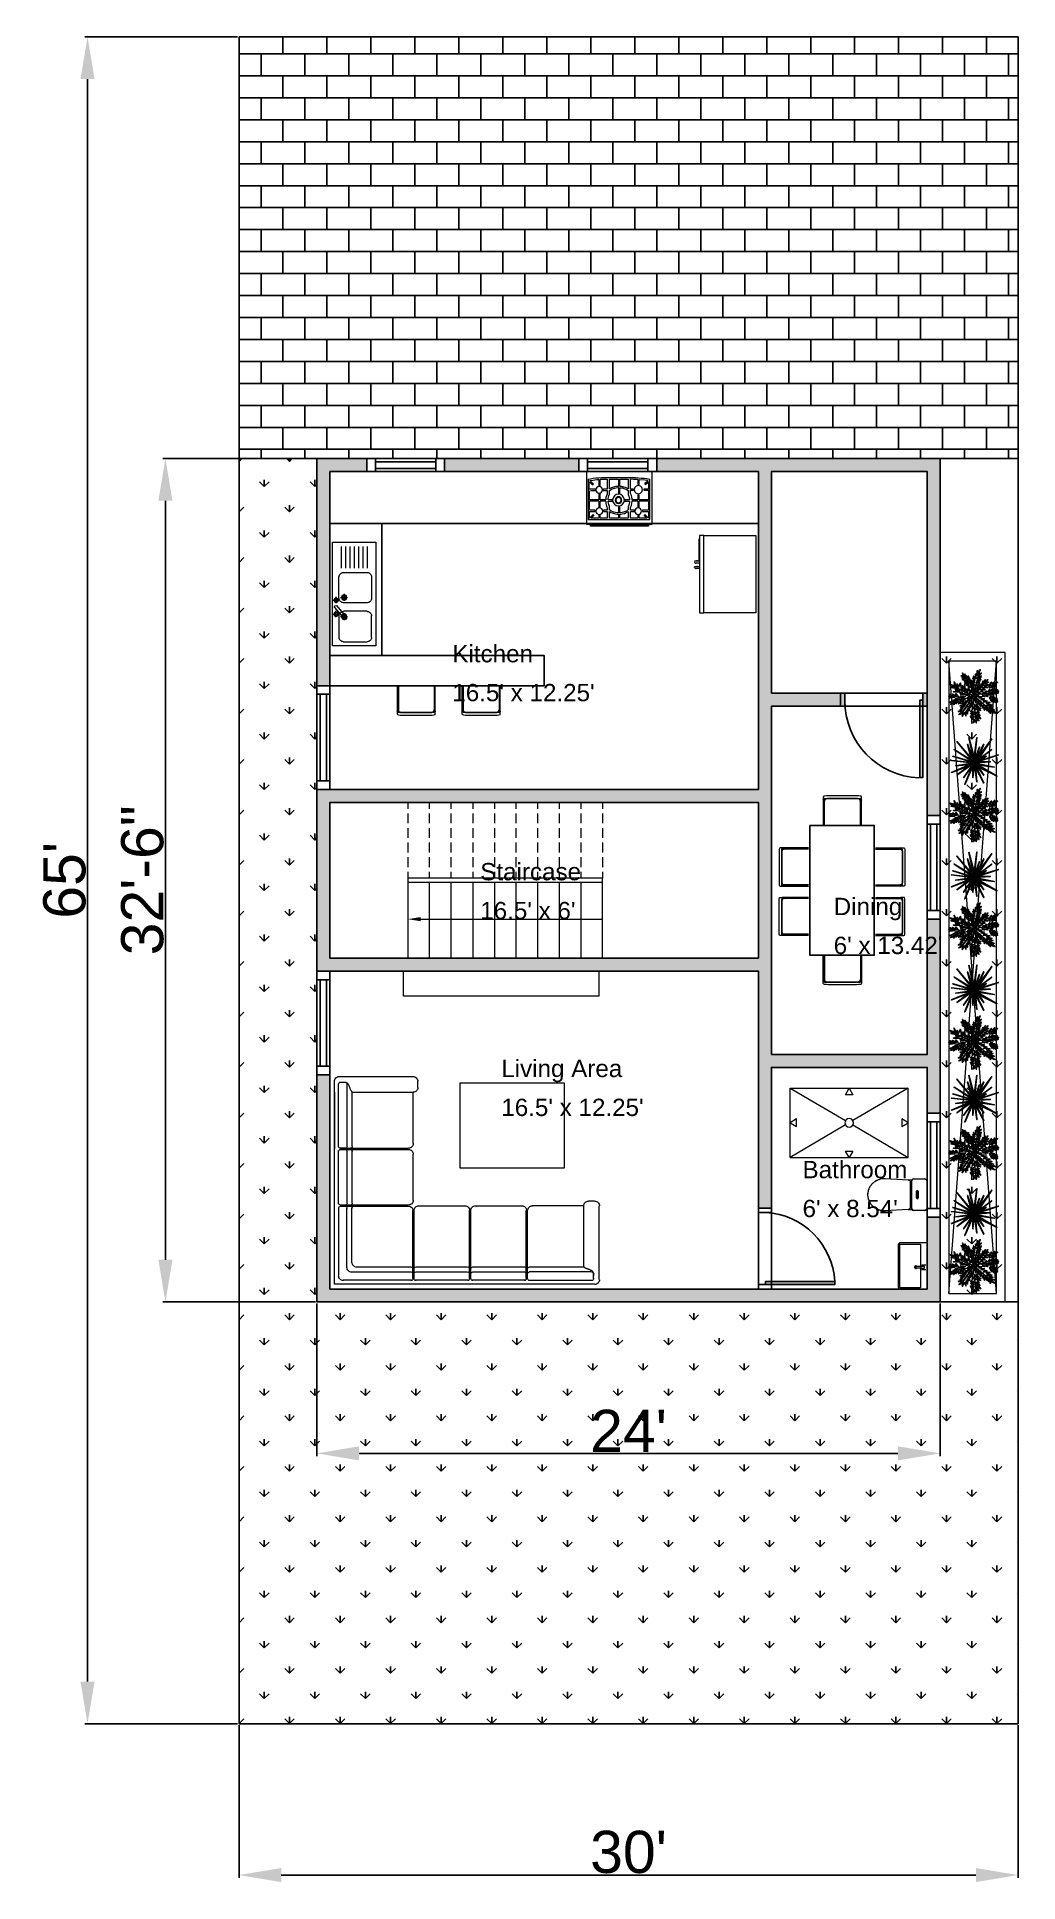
# Model space of a CAD drawing. Header units: feet. Extents: x -93 to 360, y -73 to 780.
import ezdxf

# ---------------------------------------------------------------- set-up
doc = ezdxf.new("R2010")
doc.units = ezdxf.units.FT
doc.linetypes.add('ACAD_ISO07W100', pattern=[3, 0, -3])
for name, color, linetype in [('Building Boundary', 2, 'Continuous'), ('Dimension', 7, 'Continuous'), ('Furniture', 4, 'Continuous'), ('HardScape', 7, 'Continuous'), ('Label', 6, 'Continuous'), ('Plot Boundary', 1, 'Continuous'), ('SoftScape', 7, 'Continuous'), ('Wall', 3, 'Continuous'), ('Wall Hatch', 7, 'Continuous')]:
    doc.layers.add(name, color=color, linetype=linetype)
doc.styles.get("Standard").update_dxf_attribs({"font": 'arial.ttf'})
doc.dimstyles.new('ISO-25', dxfattribs={"dimtxt": 2.5, "dimasz": 2.5, "dimexe": 1.25, "dimexo": 0.625, "dimtad": 1, "dimtxsty": 'Standard', "dimcen": 2.5, "dimadec": 0, "dimazin": 0, "dimtfac": 1, "dimtmove": 0, "dimatfit": 3, "dimfxl": 1, "dimarcsym": 0})

msp = doc.modelspace()

# ---------------------------------------------------------------- texts
at = {"layer": 'Label'}
for s, p in [('Kitchen', (98.571, 490.8)), ("16.5' x 12.25'", (98.57, 472.8)), ('Staircase', (111.474, 390)), ("16.5' x 6'", (111.47, 372)), ('Dining', (274.8, 373.896)), ("6' x 13.42'", (274.8, 355.9)), ('Living Area', (121.2, 299)), ("16.5' x 12.25'", (121.2, 281)), ('Bathroom', (260.4, 252.24)), ("6' x 8.54'", (260.4, 234.24))]:
    msp.add_text(s, height=8, dxfattribs=at).set_placement(p)

# ---------------------------------------------------------------- blocks, each defined once
blk = doc.blocks.new('Planter')
at = {"lineweight": 5}
for points in [[(30.08, 0), (30.08, 300.27), (0, 300.27), (0, 0)], [(26.08, 4), (26.08, 296.27), (4, 296.27), (4, 4)]]:
    blk.add_lwpolyline(points, close=True, dxfattribs=at)
at = {"lineweight": 0}
for points in [[(4, 4), (26.08, 296.27)], [(26.08, 4), (4, 296.27)]]:
    blk.add_lwpolyline(points, dxfattribs=at)
at = {"lineweight": 25}
for points in [[(17.97, 291.78), (15.63, 280.26), (4.85, 285.17)], [(14.24, 284.74), (13.92, 287.09), (13.6, 286.23), (13.6, 288.47), (12.96, 287.09), (13.07, 289.43), (12.21, 288.05), (12.21, 289.65), (11.79, 289.11), (11.47, 290.39), (11.25, 289.86), (10.29, 290.82), (10.61, 289.65), (9.65, 289.54), (10.93, 289.11), (10.08, 288.79), (11.57, 288.26), (10.19, 287.83), (12.11, 287.3), (11.15, 286.87), (12.75, 286.23), (11.36, 286.02), (13.49, 285.27), (12.21, 285.17), (14.35, 284.21)], [(15.73, 281.43), (14.88, 284.1), (15.84, 283.14), (14.56, 286.13), (15.95, 284.95), (14.13, 287.62), (16.05, 286.34), (15.09, 288.58), (16.05, 287.51), (15.41, 289.54), (16.69, 288.37), (16.27, 290.39), (17.01, 289.75), (17.12, 291.99), (17.33, 291.14), (18.51, 292.42), (17.65, 290.5), (19.04, 290.82), (17.55, 289.75), (19.04, 289.43), (17.55, 288.9), (18.83, 288.69), (17.12, 287.62), (18.83, 287.83), (16.91, 286.45), (18.4, 286.87), (17.55, 286.02), (18.29, 286.02), (17.12, 284.95), (18.72, 285.06), (16.69, 283.78), (18.08, 283.89), (16.8, 282.93)], [(14.99, 280.26), (12.11, 279.09), (13.92, 280.69), (11.89, 280.47), (12.75, 281.11), (9.44, 280.69), (11.47, 281.43), (9.12, 281.43), (10.29, 281.97), (6.13, 282.18), (9.12, 282.82), (6.99, 283.14), (8.59, 283.46), (4.96, 284.21), (6.56, 284.31), (4.43, 285.59), (6.77, 284.95), (6.45, 286.77), (7.52, 284.1), (7.84, 285.81), (8.27, 284.1), (9.44, 286.23), (9.87, 283.25), (10.29, 284.95), (10.4, 283.14), (11.36, 285.49), (11.47, 282.61), (12, 283.57), (12.64, 282.07), (13.17, 284.31), (13.92, 281.75), (13.92, 282.93), (14.67, 281.75), (14.88, 282.82), (15.2, 280.79)], [(16.48, 281.65), (16.48, 283.25), (17.12, 282.29), (17.44, 283.25), (17.65, 282.71), (18.19, 284.42), (18.4, 283.89), (19.15, 285.91), (19.25, 285.17), (19.79, 287.19), (19.89, 286.13), (20.96, 287.83), (20.64, 286.66), (22.03, 287.83), (21.07, 286.34), (22.35, 286.55), (20.75, 285.81), (22.67, 285.27), (20.11, 284.95), (22.03, 284.1), (19.47, 283.99), (20.75, 283.14), (18.61, 283.14), (19.68, 282.39), (17.44, 281.75), (18.83, 281.22), (16.37, 280.69), (17.76, 280.37), (16.37, 279.94), (19.15, 279.83), (17.87, 279.41), (20.43, 278.98), (18.83, 278.66), (21.71, 277.91), (19.89, 277.49), (23.09, 277.17), (21.39, 276.74), (23.95, 275.99), (21.39, 275.78), (24.37, 275.03), (22.45, 274.71), (25.01, 273.75), (23.63, 273.75), (25.33, 272.26), (23.41, 273.01), (23.31, 272.15), (22.77, 273.75), (22.56, 272.9), (22.03, 274.39), (21.71, 273.43), (20.96, 275.25), (20.53, 273.65), (19.89, 275.99), (19.68, 274.71), (18.61, 276.95), (18.61, 275.46), (17.55, 278.13), (17.44, 276.21), (16.59, 278.66), (16.27, 277.17), (15.95, 279.41), (15.73, 278.02), (15.41, 279.09), (15.2, 276.53), (14.67, 277.49), (14.99, 275.14), (13.92, 276.95), (14.13, 275.03), (13.71, 275.99), (13.6, 273.43), (12.96, 275.46), (13.07, 273.33), (12.64, 274.39), (12.64, 271.83), (12.11, 273.65), (11.89, 270.98), (11.57, 272.79), (10.19, 270.87), (10.83, 272.47), (8.69, 271.62), (9.97, 272.9), (8.37, 273.01), (10.08, 273.65), (9.23, 273.86), (10.61, 274.39), (9.44, 274.71), (11.36, 275.35), (9.12, 275.67), (11.89, 276.1), (9.33, 276.74), (12.11, 276.95), (10.19, 277.38), (12.96, 277.49), (11.57, 277.91), (14.03, 278.34), (12.64, 278.66), (14.67, 279.51), (13.81, 279.62)], [(13.39, 285.81), (10.72, 290.07)], [(15.63, 280.26), (20.85, 286.45)], [(19.15, 280.69), (20.21, 282.07), (20.21, 281.01), (21.39, 282.61), (21.07, 281.54), (22.88, 283.35), (22.45, 282.07), (24.37, 283.57), (23.84, 282.29), (25.55, 283.46), (24.91, 282.39), (26.61, 283.14), (26.4, 282.61), (27.04, 282.29), (25.87, 282.07), (26.83, 281.54), (24.59, 281.54), (25.55, 281.22), (23.31, 281.43), (24.48, 280.69), (22.03, 281.11), (23.31, 280.58), (21.17, 280.69), (22.03, 279.94), (19.79, 280.47), (20.53, 279.94), (19.36, 280.15)], [(20.53, 281.01), (25.87, 282.29)], [(22.67, 283.99), (24.27, 284.1), (23.52, 284.42), (25.55, 284.42), (24.27, 284.95), (25.97, 285.17), (24.91, 285.38), (26.51, 286.55), (24.8, 286.23), (25.23, 286.98), (24.05, 285.81), (23.63, 286.66), (23.31, 285.27), (23.2, 286.23), (22.56, 284.31)], [(23.2, 284.53), (25.23, 286.02)], [(8.37, 280.05), (7.31, 281.33), (7.31, 280.26), (5.71, 281.11), (6.13, 280.47), (4.21, 281.01), (4.53, 280.37), (4, 280.05), (5.71, 280.05), (4.43, 279.41), (6.88, 279.62)], [(11.89, 279.94), (9.44, 279.94), (10.19, 279.62), (8.37, 279.62), (8.91, 279.3), (6.88, 278.87), (8.16, 278.87), (5.92, 278.13), (6.99, 278.13), (4.53, 277.38), (5.49, 277.17), (4.85, 276.42), (6.45, 276.95), (6.24, 276.21), (7.2, 277.38), (7.41, 276.74), (8.27, 277.91), (8.59, 276.53), (9.33, 278.13), (9.44, 277.17), (9.97, 278.55), (10.4, 277.81), (11.25, 279.19), (11.47, 278.34), (11.57, 279.19)], [(7.84, 279.83), (4.96, 280.47)], [(11.04, 279.51), (5.81, 277.17)], [(10.19, 272.47), (15.63, 280.26), (24.69, 272.37)], [(16.27, 276.42), (17.33, 275.99), (16.16, 275.89), (17.76, 275.35), (16.27, 275.46), (18.83, 274.5), (16.59, 274.71), (18.72, 273.54), (16.59, 274.18), (18.08, 272.69), (17.12, 273.11), (18.4, 271.19), (16.69, 272.47), (18.72, 269.7), (16.8, 271.19), (17.87, 268.74), (17.12, 269.7), (16.69, 267.78), (16.37, 269.06), (15.2, 267.78), (15.73, 269.49), (14.77, 269.38), (15.63, 270.66), (14.13, 270.23), (15.73, 271.62), (13.92, 270.77), (15.63, 272.47), (14.03, 272.05), (15.41, 273.11), (14.03, 273.01), (15.41, 274.5), (14.77, 274.18), (15.41, 275.25)], [(15.73, 276.53), (16.48, 269.49)], [(23.2, 280.15), (24.27, 279.94), (23.84, 279.73), (25.23, 279.51), (24.69, 279.3), (26.29, 279.19), (25.23, 278.87), (26.51, 278.34), (25.76, 278.23), (26.61, 277.49), (25.65, 277.49), (25.87, 276.95), (25.01, 277.91), (24.8, 277.17), (24.37, 278.55), (23.95, 277.49), (23.84, 278.98), (23.41, 278.13), (23.09, 279.41), (22.88, 278.98), (22.88, 279.83)], [(23.09, 280.15), (25.65, 277.91)], [(16.38, 249.8), (23.85, 255.45), (15.74, 249.26), (12.65, 257.9), (14.35, 251.4), (7.74, 259.18), (15.74, 249.26), (23.85, 260.36), (17.66, 251.08)], [(15.95, 250.86), (18.19, 256.62), (15.74, 249.26), (20.11, 257.9), (17.66, 251.93)], [(14.57, 249.26), (5.18, 250.44), (15.74, 249.26), (5.18, 244.89), (13.29, 247.98), (7.74, 243.61), (15.74, 249.26), (10.83, 242.44), (14.57, 247.98)], [(15.74, 249.26), (5.82, 252.36), (14.57, 249.8)], [(14.57, 250.44), (6.46, 255.45), (15.74, 249.26), (26.94, 253), (18.83, 250.44), (21.29, 252.36), (15.74, 249.26), (23.21, 249.8), (17.66, 249.8)], [(13.93, 248.62), (7.1, 247.98), (15.74, 249.26), (11.37, 239.34), (14.57, 247.34)], [(15.1, 247.34), (15.1, 242.44), (15.74, 249.26), (17.02, 240.52), (16.38, 247.34), (20.11, 239.98), (15.74, 249.26), (20.11, 243.61), (17.13, 248.41), (25.02, 247.34), (15.74, 249.26), (26.3, 243.08), (17.87, 247.24)], [(20.11, 239.98), (20.11, 239.98)], [(14.99, 225.32), (12.11, 224.15), (13.92, 225.75), (11.89, 225.54), (12.75, 226.18), (9.44, 225.75), (11.47, 226.5), (9.12, 226.5), (10.29, 227.03), (6.13, 227.24), (9.12, 227.88), (6.99, 228.2), (8.59, 228.52), (4.96, 229.27), (6.56, 229.38), (4.43, 230.66), (6.77, 230.02), (6.45, 231.83), (7.52, 229.16), (7.84, 230.87), (8.27, 229.16), (9.44, 231.3), (9.87, 228.31), (10.29, 230.02), (10.4, 228.2), (11.36, 230.55), (11.47, 227.67), (12, 228.63), (12.64, 227.14), (13.17, 229.38), (13.92, 226.82), (13.92, 227.99), (14.67, 226.82), (14.88, 227.88), (15.2, 225.86)], [(17.97, 236.84), (15.63, 225.32), (4.85, 230.23)], [(16.48, 226.71), (16.48, 228.31), (17.12, 227.35), (17.44, 228.31), (17.65, 227.78), (18.19, 229.48), (18.4, 228.95), (19.15, 230.98), (19.25, 230.23), (19.79, 232.26), (19.89, 231.19), (20.96, 232.9), (20.64, 231.72), (22.03, 232.9), (21.07, 231.4), (22.35, 231.62), (20.75, 230.87), (22.67, 230.34), (20.11, 230.02), (22.03, 229.16), (19.47, 229.06), (20.75, 228.2), (18.61, 228.2), (19.68, 227.46), (17.44, 226.82), (18.83, 226.28), (16.37, 225.75), (17.76, 225.43), (16.37, 225), (19.15, 224.9), (17.87, 224.47), (20.43, 224.04), (18.83, 223.72), (21.71, 222.98), (19.89, 222.55), (23.09, 222.23), (21.39, 221.8), (23.95, 221.06), (21.39, 220.84), (24.37, 220.1), (22.45, 219.78), (25.01, 218.82), (23.63, 218.82), (25.33, 217.32), (23.41, 218.07), (23.31, 217.22), (22.77, 218.82), (22.56, 217.96), (22.03, 219.46), (21.71, 218.5), (20.96, 220.31), (20.53, 218.71), (19.89, 221.06), (19.68, 219.78), (18.61, 222.02), (18.61, 220.52), (17.55, 223.19), (17.44, 221.27), (16.59, 223.72), (16.27, 222.23), (15.95, 224.47), (15.73, 223.08), (15.41, 224.15), (15.2, 221.59), (14.67, 222.55), (14.99, 220.2), (13.92, 222.02), (14.13, 220.1), (13.71, 221.06), (13.6, 218.5), (12.96, 220.52), (13.07, 218.39), (12.64, 219.46), (12.64, 216.9), (12.11, 218.71), (11.89, 216.04), (11.57, 217.86), (10.19, 215.94), (10.83, 217.54), (8.69, 216.68), (9.97, 217.96), (8.37, 218.07), (10.08, 218.71), (9.23, 218.92), (10.61, 219.46), (9.44, 219.78), (11.36, 220.42), (9.12, 220.74), (11.89, 221.16), (9.33, 221.8), (12.11, 222.02), (10.19, 222.44), (12.96, 222.55), (11.57, 222.98), (14.03, 223.4), (12.64, 223.72), (14.67, 224.58), (13.81, 224.68)], [(14.24, 229.8), (13.92, 232.15), (13.6, 231.3), (13.6, 233.54), (12.96, 232.15), (13.07, 234.5), (12.21, 233.11), (12.21, 234.71), (11.79, 234.18), (11.47, 235.46), (11.25, 234.92), (10.29, 235.88), (10.61, 234.71), (9.65, 234.6), (10.93, 234.18), (10.08, 233.86), (11.57, 233.32), (10.19, 232.9), (12.11, 232.36), (11.15, 231.94), (12.75, 231.3), (11.36, 231.08), (13.49, 230.34), (12.21, 230.23), (14.35, 229.27)], [(13.39, 230.87), (10.72, 235.14)], [(15.73, 226.5), (14.88, 229.16), (15.84, 228.2), (14.56, 231.19), (15.95, 230.02), (14.13, 232.68), (16.05, 231.4), (15.09, 233.64), (16.05, 232.58), (15.41, 234.6), (16.69, 233.43), (16.27, 235.46), (17.01, 234.82), (17.12, 237.06), (17.33, 236.2), (18.51, 237.48), (17.65, 235.56), (19.04, 235.88), (17.55, 234.82), (19.04, 234.5), (17.55, 233.96), (18.83, 233.75), (17.12, 232.68), (18.83, 232.9), (16.91, 231.51), (18.4, 231.94), (17.55, 231.08), (18.29, 231.08), (17.12, 230.02), (18.72, 230.12), (16.69, 228.84), (18.08, 228.95), (16.8, 227.99)], [(15.63, 225.32), (20.85, 231.51)], [(22.67, 229.06), (24.27, 229.16), (23.52, 229.48), (25.55, 229.48), (24.27, 230.02), (25.97, 230.23), (24.91, 230.44), (26.51, 231.62), (24.8, 231.3), (25.23, 232.04), (24.05, 230.87), (23.63, 231.72), (23.31, 230.34), (23.2, 231.3), (22.56, 229.38)], [(23.2, 229.59), (25.23, 231.08)], [(8.37, 225.11), (7.31, 226.39), (7.31, 225.32), (5.71, 226.18), (6.13, 225.54), (4.21, 226.07), (4.53, 225.43), (4, 225.11), (5.71, 225.11), (4.43, 224.47), (6.88, 224.68)], [(11.89, 225), (9.44, 225), (10.19, 224.68), (8.37, 224.68), (8.91, 224.36), (6.88, 223.94), (8.16, 223.94), (5.92, 223.19), (6.99, 223.19), (4.53, 222.44), (5.49, 222.23), (4.85, 221.48), (6.45, 222.02), (6.24, 221.27), (7.2, 222.44), (7.41, 221.8), (8.27, 222.98), (8.59, 221.59), (9.33, 223.19), (9.44, 222.23), (9.97, 223.62), (10.4, 222.87), (11.25, 224.26), (11.47, 223.4), (11.57, 224.26)], [(7.84, 224.9), (4.96, 225.54)], [(11.04, 224.58), (5.81, 222.23)], [(10.19, 217.54), (15.63, 225.32), (24.69, 217.43)], [(19.15, 225.75), (20.21, 227.14), (20.21, 226.07), (21.39, 227.67), (21.07, 226.6), (22.88, 228.42), (22.45, 227.14), (24.37, 228.63), (23.84, 227.35), (25.55, 228.52), (24.91, 227.46), (26.61, 228.2), (26.4, 227.67), (27.04, 227.35), (25.87, 227.14), (26.83, 226.6), (24.59, 226.6), (25.55, 226.28), (23.31, 226.5), (24.48, 225.75), (22.03, 226.18), (23.31, 225.64), (21.17, 225.75), (22.03, 225), (19.79, 225.54), (20.53, 225), (19.36, 225.22)], [(20.53, 226.07), (25.87, 227.35)], [(23.2, 225.22), (24.27, 225), (23.84, 224.79), (25.23, 224.58), (24.69, 224.36), (26.29, 224.26), (25.23, 223.94), (26.51, 223.4), (25.76, 223.3), (26.61, 222.55), (25.65, 222.55), (25.87, 222.02), (25.01, 222.98), (24.8, 222.23), (24.37, 223.62), (23.95, 222.55), (23.84, 224.04), (23.41, 223.19), (23.09, 224.47), (22.88, 224.04), (22.88, 224.9)], [(23.09, 225.22), (25.65, 222.98)], [(16.27, 221.48), (17.33, 221.06), (16.16, 220.95), (17.76, 220.42), (16.27, 220.52), (18.83, 219.56), (16.59, 219.78), (18.72, 218.6), (16.59, 219.24), (18.08, 217.75), (17.12, 218.18), (18.4, 216.26), (16.69, 217.54), (18.72, 214.76), (16.8, 216.26), (17.87, 213.8), (17.12, 214.76), (16.69, 212.84), (16.37, 214.12), (15.2, 212.84), (15.73, 214.55), (14.77, 214.44), (15.63, 215.72), (14.13, 215.3), (15.73, 216.68), (13.92, 215.83), (15.63, 217.54), (14.03, 217.11), (15.41, 218.18), (14.03, 218.07), (15.41, 219.56), (14.77, 219.24), (15.41, 220.31)], [(15.73, 221.59), (16.48, 214.55)], [(16.38, 196.83), (23.85, 202.48), (15.74, 196.3), (12.65, 204.94), (14.35, 198.43), (7.74, 206.22), (15.74, 196.3), (23.85, 207.39), (17.66, 198.11)], [(15.95, 197.9), (18.19, 203.66), (15.74, 196.3), (20.11, 204.94), (17.66, 198.96)], [(14.57, 196.3), (5.18, 197.47), (15.74, 196.3), (5.18, 191.92), (13.29, 195.02), (7.74, 190.64), (15.74, 196.3), (10.83, 189.47), (14.57, 195.02)], [(15.74, 196.3), (5.82, 199.39), (14.57, 196.83)], [(14.57, 197.47), (6.46, 202.48), (15.74, 196.3), (26.94, 200.03), (18.83, 197.47), (21.29, 199.39), (15.74, 196.3), (23.21, 196.83), (17.66, 196.83)], [(13.93, 195.66), (7.1, 195.02), (15.74, 196.3), (11.37, 186.38), (14.57, 194.38)], [(15.1, 194.38), (15.1, 189.47), (15.74, 196.3), (17.02, 187.55), (16.38, 194.38), (20.11, 187.02), (15.74, 196.3), (20.11, 190.64), (17.13, 195.44), (25.02, 194.38), (15.74, 196.3), (26.3, 190.11), (17.87, 194.27)], [(17.97, 183.88), (15.63, 172.36), (4.85, 177.26)], [(16.48, 173.74), (16.48, 175.34), (17.12, 174.38), (17.44, 175.34), (17.65, 174.81), (18.19, 176.52), (18.4, 175.98), (19.15, 178.01), (19.25, 177.26), (19.79, 179.29), (19.89, 178.22), (20.96, 179.93), (20.64, 178.76), (22.03, 179.93), (21.07, 178.44), (22.35, 178.65), (20.75, 177.9), (22.67, 177.37), (20.11, 177.05), (22.03, 176.2), (19.47, 176.09), (20.75, 175.24), (18.61, 175.24), (19.68, 174.49), (17.44, 173.85), (18.83, 173.32), (16.37, 172.78), (17.76, 172.46), (16.37, 172.04), (19.15, 171.93), (17.87, 171.5), (20.43, 171.08), (18.83, 170.76), (21.71, 170.01), (19.89, 169.58), (23.09, 169.26), (21.39, 168.84), (23.95, 168.09), (21.39, 167.88), (24.37, 167.13), (22.45, 166.81), (25.01, 165.85), (23.63, 165.85), (25.33, 164.36), (23.41, 165.1), (23.31, 164.25), (22.77, 165.85), (22.56, 165), (22.03, 166.49), (21.71, 165.53), (20.96, 167.34), (20.53, 165.74), (19.89, 168.09), (19.68, 166.81), (18.61, 169.05), (18.61, 167.56), (17.55, 170.22), (17.44, 168.3), (16.59, 170.76), (16.27, 169.26), (15.95, 171.5), (15.73, 170.12), (15.41, 171.18), (15.2, 168.62), (14.67, 169.58), (14.99, 167.24), (13.92, 169.05), (14.13, 167.13), (13.71, 168.09), (13.6, 165.53), (12.96, 167.56), (13.07, 165.42), (12.64, 166.49), (12.64, 163.93), (12.11, 165.74), (11.89, 163.08), (11.57, 164.89), (10.19, 162.97), (10.83, 164.57), (8.69, 163.72), (9.97, 165), (8.37, 165.1), (10.08, 165.74), (9.23, 165.96), (10.61, 166.49), (9.44, 166.81), (11.36, 167.45), (9.12, 167.77), (11.89, 168.2), (9.33, 168.84), (12.11, 169.05), (10.19, 169.48), (12.96, 169.58), (11.57, 170.01), (14.03, 170.44), (12.64, 170.76), (14.67, 171.61), (13.81, 171.72)], [(14.24, 176.84), (13.92, 179.18), (13.6, 178.33), (13.6, 180.57), (12.96, 179.18), (13.07, 181.53), (12.21, 180.14), (12.21, 181.74), (11.79, 181.21), (11.47, 182.49), (11.25, 181.96), (10.29, 182.92), (10.61, 181.74), (9.65, 181.64), (10.93, 181.21), (10.08, 180.89), (11.57, 180.36), (10.19, 179.93), (12.11, 179.4), (11.15, 178.97), (12.75, 178.33), (11.36, 178.12), (13.49, 177.37), (12.21, 177.26), (14.35, 176.3)], [(13.39, 177.9), (10.72, 182.17)], [(15.73, 173.53), (14.88, 176.2), (15.84, 175.24), (14.56, 178.22), (15.95, 177.05), (14.13, 179.72), (16.05, 178.44), (15.09, 180.68), (16.05, 179.61), (15.41, 181.64), (16.69, 180.46), (16.27, 182.49), (17.01, 181.85), (17.12, 184.09), (17.33, 183.24), (18.51, 184.52), (17.65, 182.6), (19.04, 182.92), (17.55, 181.85), (19.04, 181.53), (17.55, 181), (18.83, 180.78), (17.12, 179.72), (18.83, 179.93), (16.91, 178.54), (18.4, 178.97), (17.55, 178.12), (18.29, 178.12), (17.12, 177.05), (18.72, 177.16), (16.69, 175.88), (18.08, 175.98), (16.8, 175.02)], [(20.11, 187.02), (20.11, 187.02)], [(8.37, 172.14), (7.31, 173.42), (7.31, 172.36), (5.71, 173.21), (6.13, 172.57), (4.21, 173.1), (4.53, 172.46), (4, 172.14), (5.71, 172.14), (4.43, 171.5), (6.88, 171.72)], [(14.99, 172.36), (12.11, 171.18), (13.92, 172.78), (11.89, 172.57), (12.75, 173.21), (9.44, 172.78), (11.47, 173.53), (9.12, 173.53), (10.29, 174.06), (6.13, 174.28), (9.12, 174.92), (6.99, 175.24), (8.59, 175.56), (4.96, 176.3), (6.56, 176.41), (4.43, 177.69), (6.77, 177.05), (6.45, 178.86), (7.52, 176.2), (7.84, 177.9), (8.27, 176.2), (9.44, 178.33), (9.87, 175.34), (10.29, 177.05), (10.4, 175.24), (11.36, 177.58), (11.47, 174.7), (12, 175.66), (12.64, 174.17), (13.17, 176.41), (13.92, 173.85), (13.92, 175.02), (14.67, 173.85), (14.88, 174.92), (15.2, 172.89)], [(11.89, 172.04), (9.44, 172.04), (10.19, 171.72), (8.37, 171.72), (8.91, 171.4), (6.88, 170.97), (8.16, 170.97), (5.92, 170.22), (6.99, 170.22), (4.53, 169.48), (5.49, 169.26), (4.85, 168.52), (6.45, 169.05), (6.24, 168.3), (7.2, 169.48), (7.41, 168.84), (8.27, 170.01), (8.59, 168.62), (9.33, 170.22), (9.44, 169.26), (9.97, 170.65), (10.4, 169.9), (11.25, 171.29), (11.47, 170.44), (11.57, 171.29)], [(7.84, 171.93), (4.96, 172.57)], [(11.04, 171.61), (5.81, 169.26)], [(10.19, 164.57), (15.63, 172.36), (24.69, 164.46)], [(15.63, 172.36), (20.85, 178.54)], [(19.15, 172.78), (20.21, 174.17), (20.21, 173.1), (21.39, 174.7), (21.07, 173.64), (22.88, 175.45), (22.45, 174.17), (24.37, 175.66), (23.84, 174.38), (25.55, 175.56), (24.91, 174.49), (26.61, 175.24), (26.4, 174.7), (27.04, 174.38), (25.87, 174.17), (26.83, 173.64), (24.59, 173.64), (25.55, 173.32), (23.31, 173.53), (24.48, 172.78), (22.03, 173.21), (23.31, 172.68), (21.17, 172.78), (22.03, 172.04), (19.79, 172.57), (20.53, 172.04), (19.36, 172.25)], [(20.53, 173.1), (25.87, 174.38)], [(22.67, 176.09), (24.27, 176.2), (23.52, 176.52), (25.55, 176.52), (24.27, 177.05), (25.97, 177.26), (24.91, 177.48), (26.51, 178.65), (24.8, 178.33), (25.23, 179.08), (24.05, 177.9), (23.63, 178.76), (23.31, 177.37), (23.2, 178.33), (22.56, 176.41)], [(23.2, 172.25), (24.27, 172.04), (23.84, 171.82), (25.23, 171.61), (24.69, 171.4), (26.29, 171.29), (25.23, 170.97), (26.51, 170.44), (25.76, 170.33), (26.61, 169.58), (25.65, 169.58), (25.87, 169.05), (25.01, 170.01), (24.8, 169.26), (24.37, 170.65), (23.95, 169.58), (23.84, 171.08), (23.41, 170.22), (23.09, 171.5), (22.88, 171.08), (22.88, 171.93)], [(23.09, 172.25), (25.65, 170.01)], [(23.2, 176.62), (25.23, 178.12)], [(16.27, 168.52), (17.33, 168.09), (16.16, 167.98), (17.76, 167.45), (16.27, 167.56), (18.83, 166.6), (16.59, 166.81), (18.72, 165.64), (16.59, 166.28), (18.08, 164.78), (17.12, 165.21), (18.4, 163.29), (16.69, 164.57), (18.72, 161.8), (16.8, 163.29), (17.87, 160.84), (17.12, 161.8), (16.69, 159.88), (16.37, 161.16), (15.2, 159.88), (15.73, 161.58), (14.77, 161.48), (15.63, 162.76), (14.13, 162.33), (15.73, 163.72), (13.92, 162.86), (15.63, 164.57), (14.03, 164.14), (15.41, 165.21), (14.03, 165.1), (15.41, 166.6), (14.77, 166.28), (15.41, 167.34)], [(15.73, 168.62), (16.48, 161.58)], [(16.38, 144.61), (23.85, 150.27), (15.74, 144.08), (12.65, 152.72), (14.35, 146.21), (7.74, 154), (15.74, 144.08), (23.85, 155.17), (17.66, 145.89)], [(14.57, 144.08), (5.18, 145.25), (15.74, 144.08), (5.18, 139.71), (13.29, 142.8), (7.74, 138.43), (15.74, 144.08), (10.83, 137.25), (14.57, 142.8)], [(15.74, 144.08), (5.82, 147.17), (14.57, 144.61)], [(14.57, 145.25), (6.46, 150.27), (15.74, 144.08), (26.94, 147.81), (18.83, 145.25), (21.29, 147.17), (15.74, 144.08), (23.21, 144.61), (17.66, 144.61)], [(15.95, 145.68), (18.19, 151.44), (15.74, 144.08), (20.11, 152.72), (17.66, 146.75)], [(13.93, 143.44), (7.1, 142.8), (15.74, 144.08), (11.37, 134.16), (14.57, 142.16)], [(15.1, 142.16), (15.1, 137.25), (15.74, 144.08), (17.02, 135.33), (16.38, 142.16), (20.11, 134.8), (15.74, 144.08), (20.11, 138.43), (17.13, 143.23), (25.02, 142.16), (15.74, 144.08), (26.3, 137.89), (17.87, 142.05)], [(17.97, 131.66), (15.63, 120.14), (4.85, 125.05)], [(14.24, 124.62), (13.92, 126.97), (13.6, 126.11), (13.6, 128.35), (12.96, 126.97), (13.07, 129.31), (12.21, 127.93), (12.21, 129.53), (11.79, 128.99), (11.47, 130.27), (11.25, 129.74), (10.29, 130.7), (10.61, 129.53), (9.65, 129.42), (10.93, 128.99), (10.08, 128.67), (11.57, 128.14), (10.19, 127.71), (12.11, 127.18), (11.15, 126.75), (12.75, 126.11), (11.36, 125.9), (13.49, 125.15), (12.21, 125.05), (14.35, 124.09)], [(13.39, 125.69), (10.72, 129.95)], [(15.73, 121.31), (14.88, 123.98), (15.84, 123.02), (14.56, 126.01), (15.95, 124.83), (14.13, 127.5), (16.05, 126.22), (15.09, 128.46), (16.05, 127.39), (15.41, 129.42), (16.69, 128.25), (16.27, 130.27), (17.01, 129.63), (17.12, 131.87), (17.33, 131.02), (18.51, 132.3), (17.65, 130.38), (19.04, 130.7), (17.55, 129.63), (19.04, 129.31), (17.55, 128.78), (18.83, 128.57), (17.12, 127.5), (18.83, 127.71), (16.91, 126.33), (18.4, 126.75), (17.55, 125.9), (18.29, 125.9), (17.12, 124.83), (18.72, 124.94), (16.69, 123.66), (18.08, 123.77), (16.8, 122.81)], [(20.11, 134.8), (20.11, 134.8)], [(8.37, 119.93), (7.31, 121.21), (7.31, 120.14), (5.71, 120.99), (6.13, 120.35), (4.21, 120.89), (4.53, 120.25), (4, 119.93), (5.71, 119.93), (4.43, 119.29), (6.88, 119.5)], [(14.99, 120.14), (12.11, 118.97), (13.92, 120.57), (11.89, 120.35), (12.75, 120.99), (9.44, 120.57), (11.47, 121.31), (9.12, 121.31), (10.29, 121.85), (6.13, 122.06), (9.12, 122.7), (6.99, 123.02), (8.59, 123.34), (4.96, 124.09), (6.56, 124.19), (4.43, 125.47), (6.77, 124.83), (6.45, 126.65), (7.52, 123.98), (7.84, 125.69), (8.27, 123.98), (9.44, 126.11), (9.87, 123.13), (10.29, 124.83), (10.4, 123.02), (11.36, 125.37), (11.47, 122.49), (12, 123.45), (12.64, 121.95), (13.17, 124.19), (13.92, 121.63), (13.92, 122.81), (14.67, 121.63), (14.88, 122.7), (15.2, 120.67)], [(11.89, 119.82), (9.44, 119.82), (10.19, 119.5), (8.37, 119.5), (8.91, 119.18), (6.88, 118.75), (8.16, 118.75), (5.92, 118.01), (6.99, 118.01), (4.53, 117.26), (5.49, 117.05), (4.85, 116.3), (6.45, 116.83), (6.24, 116.09), (7.2, 117.26), (7.41, 116.62), (8.27, 117.79), (8.59, 116.41), (9.33, 118.01), (9.44, 117.05), (9.97, 118.43), (10.4, 117.69), (11.25, 119.07), (11.47, 118.22), (11.57, 119.07)], [(7.84, 119.71), (4.96, 120.35)], [(16.48, 121.53), (16.48, 123.13), (17.12, 122.17), (17.44, 123.13), (17.65, 122.59), (18.19, 124.3), (18.4, 123.77), (19.15, 125.79), (19.25, 125.05), (19.79, 127.07), (19.89, 126.01), (20.96, 127.71), (20.64, 126.54), (22.03, 127.71), (21.07, 126.22), (22.35, 126.43), (20.75, 125.69), (22.67, 125.15), (20.11, 124.83), (22.03, 123.98), (19.47, 123.87), (20.75, 123.02), (18.61, 123.02), (19.68, 122.27), (17.44, 121.63), (18.83, 121.1), (16.37, 120.57), (17.76, 120.25), (16.37, 119.82), (19.15, 119.71), (17.87, 119.29), (20.43, 118.86), (18.83, 118.54), (21.71, 117.79), (19.89, 117.37), (23.09, 117.05), (21.39, 116.62), (23.95, 115.87), (21.39, 115.66), (24.37, 114.91), (22.45, 114.59), (25.01, 113.63), (23.63, 113.63), (25.33, 112.14), (23.41, 112.89), (23.31, 112.03), (22.77, 113.63), (22.56, 112.78), (22.03, 114.27), (21.71, 113.31), (20.96, 115.13), (20.53, 113.53), (19.89, 115.87), (19.68, 114.59), (18.61, 116.83), (18.61, 115.34), (17.55, 118.01), (17.44, 116.09), (16.59, 118.54), (16.27, 117.05), (15.95, 119.29), (15.73, 117.9), (15.41, 118.97), (15.2, 116.41), (14.67, 117.37), (14.99, 115.02), (13.92, 116.83), (14.13, 114.91), (13.71, 115.87), (13.6, 113.31), (12.96, 115.34), (13.07, 113.21), (12.64, 114.27), (12.64, 111.71), (12.11, 113.53), (11.89, 110.86), (11.57, 112.67), (10.19, 110.75), (10.83, 112.35), (8.69, 111.5), (9.97, 112.78), (8.37, 112.89), (10.08, 113.53), (9.23, 113.74), (10.61, 114.27), (9.44, 114.59), (11.36, 115.23), (9.12, 115.55), (11.89, 115.98), (9.33, 116.62), (12.11, 116.83), (10.19, 117.26), (12.96, 117.37), (11.57, 117.79), (14.03, 118.22), (12.64, 118.54), (14.67, 119.39), (13.81, 119.5)], [(10.19, 112.35), (15.63, 120.14), (24.69, 112.25)], [(15.63, 120.14), (20.85, 126.33)], [(19.15, 120.57), (20.21, 121.95), (20.21, 120.89), (21.39, 122.49), (21.07, 121.42), (22.88, 123.23), (22.45, 121.95), (24.37, 123.45), (23.84, 122.17), (25.55, 123.34), (24.91, 122.27), (26.61, 123.02), (26.4, 122.49), (27.04, 122.17), (25.87, 121.95), (26.83, 121.42), (24.59, 121.42), (25.55, 121.1), (23.31, 121.31), (24.48, 120.57), (22.03, 120.99), (23.31, 120.46), (21.17, 120.57), (22.03, 119.82), (19.79, 120.35), (20.53, 119.82), (19.36, 120.03)], [(20.53, 120.89), (25.87, 122.17)], [(22.67, 123.87), (24.27, 123.98), (23.52, 124.3), (25.55, 124.3), (24.27, 124.83), (25.97, 125.05), (24.91, 125.26), (26.51, 126.43), (24.8, 126.11), (25.23, 126.86), (24.05, 125.69), (23.63, 126.54), (23.31, 125.15), (23.2, 126.11), (22.56, 124.19)], [(23.2, 120.03), (24.27, 119.82), (23.84, 119.61), (25.23, 119.39), (24.69, 119.18), (26.29, 119.07), (25.23, 118.75), (26.51, 118.22), (25.76, 118.11), (26.61, 117.37), (25.65, 117.37), (25.87, 116.83), (25.01, 117.79), (24.8, 117.05), (24.37, 118.43), (23.95, 117.37), (23.84, 118.86), (23.41, 118.01), (23.09, 119.29), (22.88, 118.86), (22.88, 119.71)], [(23.09, 120.03), (25.65, 117.79)], [(23.2, 124.41), (25.23, 125.9)], [(11.04, 119.39), (5.81, 117.05)], [(16.27, 116.3), (17.33, 115.87), (16.16, 115.77), (17.76, 115.23), (16.27, 115.34), (18.83, 114.38), (16.59, 114.59), (18.72, 113.42), (16.59, 114.06), (18.08, 112.57), (17.12, 112.99), (18.4, 111.07), (16.69, 112.35), (18.72, 109.58), (16.8, 111.07), (17.87, 108.62), (17.12, 109.58), (16.69, 107.66), (16.37, 108.94), (15.2, 107.66), (15.73, 109.37), (14.77, 109.26), (15.63, 110.54), (14.13, 110.11), (15.73, 111.5), (13.92, 110.65), (15.63, 112.35), (14.03, 111.93), (15.41, 112.99), (14.03, 112.89), (15.41, 114.38), (14.77, 114.06), (15.41, 115.13)], [(15.73, 116.41), (16.48, 109.37)], [(16.38, 93.66), (23.85, 99.31), (15.74, 93.12), (12.65, 101.76), (14.35, 95.26), (7.74, 103.04), (15.74, 93.12), (23.85, 104.22), (17.66, 94.94)], [(14.57, 93.12), (5.18, 94.3), (15.74, 93.12), (5.18, 88.75), (13.29, 91.84), (7.74, 87.47), (15.74, 93.12), (10.83, 86.3), (14.57, 91.84)], [(15.74, 93.12), (5.82, 96.22), (14.57, 93.66)], [(14.57, 94.3), (6.46, 99.31), (15.74, 93.12), (26.94, 96.86), (18.83, 94.3), (21.29, 96.22), (15.74, 93.12), (23.21, 93.66), (17.66, 93.66)], [(15.95, 94.72), (18.19, 100.48), (15.74, 93.12), (20.11, 101.76), (17.66, 95.79)], [(13.93, 92.48), (7.1, 91.84), (15.74, 93.12), (11.37, 83.2), (14.57, 91.2)], [(15.1, 91.2), (15.1, 86.3), (15.74, 93.12), (17.02, 84.38), (16.38, 91.2), (20.11, 83.84), (15.74, 93.12), (20.11, 87.47), (17.13, 92.27), (25.02, 91.2), (15.74, 93.12), (26.3, 86.94), (17.87, 91.1)], [(17.97, 80.7), (15.63, 69.18), (4.85, 74.09)], [(14.24, 73.66), (13.92, 76.01), (13.6, 75.16), (13.6, 77.4), (12.96, 76.01), (13.07, 78.36), (12.21, 76.97), (12.21, 78.57), (11.79, 78.04), (11.47, 79.32), (11.25, 78.78), (10.29, 79.74), (10.61, 78.57), (9.65, 78.46), (10.93, 78.04), (10.08, 77.72), (11.57, 77.18), (10.19, 76.76), (12.11, 76.22), (11.15, 75.8), (12.75, 75.16), (11.36, 74.94), (13.49, 74.2), (12.21, 74.09), (14.35, 73.13)], [(13.39, 74.73), (10.72, 79)], [(15.73, 70.36), (14.88, 73.02), (15.84, 72.06), (14.56, 75.05), (15.95, 73.88), (14.13, 76.54), (16.05, 75.26), (15.09, 77.5), (16.05, 76.44), (15.41, 78.46), (16.69, 77.29), (16.27, 79.32), (17.01, 78.68), (17.12, 80.92), (17.33, 80.06), (18.51, 81.34), (17.65, 79.42), (19.04, 79.74), (17.55, 78.68), (19.04, 78.36), (17.55, 77.82), (18.83, 77.61), (17.12, 76.54), (18.83, 76.76), (16.91, 75.37), (18.4, 75.8), (17.55, 74.94), (18.29, 74.94), (17.12, 73.88), (18.72, 73.98), (16.69, 72.7), (18.08, 72.81), (16.8, 71.85)], [(20.11, 83.84), (20.11, 83.84)], [(8.37, 68.97), (7.31, 70.25), (7.31, 69.18), (5.71, 70.04), (6.13, 69.4), (4.21, 69.93), (4.53, 69.29), (4, 68.97), (5.71, 68.97), (4.43, 68.33), (6.88, 68.54)], [(14.99, 69.18), (12.11, 68.01), (13.92, 69.61), (11.89, 69.4), (12.75, 70.04), (9.44, 69.61), (11.47, 70.36), (9.12, 70.36), (10.29, 70.89), (6.13, 71.1), (9.12, 71.74), (6.99, 72.06), (8.59, 72.38), (4.96, 73.13), (6.56, 73.24), (4.43, 74.52), (6.77, 73.88), (6.45, 75.69), (7.52, 73.02), (7.84, 74.73), (8.27, 73.02), (9.44, 75.16), (9.87, 72.17), (10.29, 73.88), (10.4, 72.06), (11.36, 74.41), (11.47, 71.53), (12, 72.49), (12.64, 71), (13.17, 73.24), (13.92, 70.68), (13.92, 71.85), (14.67, 70.68), (14.88, 71.74), (15.2, 69.72)], [(11.89, 68.86), (9.44, 68.86), (10.19, 68.54), (8.37, 68.54), (8.91, 68.22), (6.88, 67.8), (8.16, 67.8), (5.92, 67.05), (6.99, 67.05), (4.53, 66.3), (5.49, 66.09), (4.85, 65.34), (6.45, 65.88), (6.24, 65.13), (7.2, 66.3), (7.41, 65.66), (8.27, 66.84), (8.59, 65.45), (9.33, 67.05), (9.44, 66.09), (9.97, 67.48), (10.4, 66.73), (11.25, 68.12), (11.47, 67.26), (11.57, 68.12)], [(7.84, 68.76), (4.96, 69.4)], [(11.04, 68.44), (5.81, 66.09)], [(16.48, 70.57), (16.48, 72.17), (17.12, 71.21), (17.44, 72.17), (17.65, 71.64), (18.19, 73.34), (18.4, 72.81), (19.15, 74.84), (19.25, 74.09), (19.79, 76.12), (19.89, 75.05), (20.96, 76.76), (20.64, 75.58), (22.03, 76.76), (21.07, 75.26), (22.35, 75.48), (20.75, 74.73), (22.67, 74.2), (20.11, 73.88), (22.03, 73.02), (19.47, 72.92), (20.75, 72.06), (18.61, 72.06), (19.68, 71.32), (17.44, 70.68), (18.83, 70.14), (16.37, 69.61), (17.76, 69.29), (16.37, 68.86), (19.15, 68.76), (17.87, 68.33), (20.43, 67.9), (18.83, 67.58), (21.71, 66.84), (19.89, 66.41), (23.09, 66.09), (21.39, 65.66), (23.95, 64.92), (21.39, 64.7), (24.37, 63.96), (22.45, 63.64), (25.01, 62.68), (23.63, 62.68), (25.33, 61.18), (23.41, 61.93), (23.31, 61.08), (22.77, 62.68), (22.56, 61.82), (22.03, 63.32), (21.71, 62.36), (20.96, 64.17), (20.53, 62.57), (19.89, 64.92), (19.68, 63.64), (18.61, 65.88), (18.61, 64.38), (17.55, 67.05), (17.44, 65.13), (16.59, 67.58), (16.27, 66.09), (15.95, 68.33), (15.73, 66.94), (15.41, 68.01), (15.2, 65.45), (14.67, 66.41), (14.99, 64.06), (13.92, 65.88), (14.13, 63.96), (13.71, 64.92), (13.6, 62.36), (12.96, 64.38), (13.07, 62.25), (12.64, 63.32), (12.64, 60.76), (12.11, 62.57), (11.89, 59.9), (11.57, 61.72), (10.19, 59.8), (10.83, 61.4), (8.69, 60.54), (9.97, 61.82), (8.37, 61.93), (10.08, 62.57), (9.23, 62.78), (10.61, 63.32), (9.44, 63.64), (11.36, 64.28), (9.12, 64.6), (11.89, 65.02), (9.33, 65.66), (12.11, 65.88), (10.19, 66.3), (12.96, 66.41), (11.57, 66.84), (14.03, 67.26), (12.64, 67.58), (14.67, 68.44), (13.81, 68.54)], [(10.19, 61.4), (15.63, 69.18), (24.69, 61.29)], [(15.63, 69.18), (20.85, 75.37)], [(19.15, 69.61), (20.21, 71), (20.21, 69.93), (21.39, 71.53), (21.07, 70.46), (22.88, 72.28), (22.45, 71), (24.37, 72.49), (23.84, 71.21), (25.55, 72.38), (24.91, 71.32), (26.61, 72.06), (26.4, 71.53), (27.04, 71.21), (25.87, 71), (26.83, 70.46), (24.59, 70.46), (25.55, 70.14), (23.31, 70.36), (24.48, 69.61), (22.03, 70.04), (23.31, 69.5), (21.17, 69.61), (22.03, 68.86), (19.79, 69.4), (20.53, 68.86), (19.36, 69.08)], [(20.53, 69.93), (25.87, 71.21)], [(22.67, 72.92), (24.27, 73.02), (23.52, 73.34), (25.55, 73.34), (24.27, 73.88), (25.97, 74.09), (24.91, 74.3), (26.51, 75.48), (24.8, 75.16), (25.23, 75.9), (24.05, 74.73), (23.63, 75.58), (23.31, 74.2), (23.2, 75.16), (22.56, 73.24)], [(23.2, 69.08), (24.27, 68.86), (23.84, 68.65), (25.23, 68.44), (24.69, 68.22), (26.29, 68.12), (25.23, 67.8), (26.51, 67.26), (25.76, 67.16), (26.61, 66.41), (25.65, 66.41), (25.87, 65.88), (25.01, 66.84), (24.8, 66.09), (24.37, 67.48), (23.95, 66.41), (23.84, 67.9), (23.41, 67.05), (23.09, 68.33), (22.88, 67.9), (22.88, 68.76)], [(23.09, 69.08), (25.65, 66.84)], [(23.2, 73.45), (25.23, 74.94)], [(16.27, 65.34), (17.33, 64.92), (16.16, 64.81), (17.76, 64.28), (16.27, 64.38), (18.83, 63.42), (16.59, 63.64), (18.72, 62.46), (16.59, 63.1), (18.08, 61.61), (17.12, 62.04), (18.4, 60.12), (16.69, 61.4), (18.72, 58.62), (16.8, 60.12), (17.87, 57.66), (17.12, 58.62), (16.69, 56.7), (16.37, 57.98), (15.2, 56.7), (15.73, 58.41), (14.77, 58.3), (15.63, 59.58), (14.13, 59.16), (15.73, 60.54), (13.92, 59.69), (15.63, 61.4), (14.03, 60.97), (15.41, 62.04), (14.03, 61.93), (15.41, 63.42), (14.77, 63.1), (15.41, 64.17)], [(15.73, 65.45), (16.48, 58.41)], [(16.38, 41.17), (23.85, 46.82), (15.74, 40.64), (12.65, 49.28), (14.35, 42.77), (7.74, 50.56), (15.74, 40.64), (23.85, 51.73), (17.66, 42.45)], [(15.74, 40.64), (5.82, 43.73), (14.57, 41.17)], [(14.57, 41.81), (6.46, 46.82), (15.74, 40.64), (26.94, 44.37), (18.83, 41.81), (21.29, 43.73), (15.74, 40.64), (23.21, 41.17), (17.66, 41.17)], [(15.95, 42.24), (18.19, 48), (15.74, 40.64), (20.11, 49.28), (17.66, 43.3)], [(14.57, 40.64), (5.18, 41.81), (15.74, 40.64), (5.18, 36.26), (13.29, 39.36), (7.74, 34.98), (15.74, 40.64), (10.83, 33.81), (14.57, 39.36)], [(13.93, 40), (7.1, 39.36), (15.74, 40.64), (11.37, 30.71), (14.57, 38.72)], [(15.1, 38.72), (15.1, 33.81), (15.74, 40.64), (17.02, 31.89), (16.38, 38.72), (20.11, 31.35), (15.74, 40.64), (20.11, 34.98), (17.13, 39.78), (25.02, 38.72), (15.74, 40.64), (26.3, 34.45), (17.87, 38.61)], [(17.97, 28.21), (15.63, 16.69), (4.85, 21.6)], [(14.24, 21.17), (13.92, 23.52), (13.6, 22.67), (13.6, 24.91), (12.96, 23.52), (13.07, 25.87), (12.21, 24.48), (12.21, 26.08), (11.79, 25.55), (11.47, 26.83), (11.25, 26.29), (10.29, 27.25), (10.61, 26.08), (9.65, 25.97), (10.93, 25.55), (10.08, 25.23), (11.57, 24.69), (10.19, 24.27), (12.11, 23.73), (11.15, 23.31), (12.75, 22.67), (11.36, 22.45), (13.49, 21.71), (12.21, 21.6), (14.35, 20.64)], [(13.39, 22.24), (10.72, 26.51)], [(15.73, 17.87), (14.88, 20.53), (15.84, 19.57), (14.56, 22.56), (15.95, 21.39), (14.13, 24.05), (16.05, 22.77), (15.09, 25.01), (16.05, 23.95), (15.41, 25.97), (16.69, 24.8), (16.27, 26.83), (17.01, 26.19), (17.12, 28.43), (17.33, 27.57), (18.51, 28.85), (17.65, 26.93), (19.04, 27.25), (17.55, 26.19), (19.04, 25.87), (17.55, 25.33), (18.83, 25.12), (17.12, 24.05), (18.83, 24.27), (16.91, 22.88), (18.4, 23.31), (17.55, 22.45), (18.29, 22.45), (17.12, 21.39), (18.72, 21.49), (16.69, 20.21), (18.08, 20.32), (16.8, 19.36)], [(20.11, 31.35), (20.11, 31.35)], [(8.37, 16.48), (7.31, 17.76), (7.31, 16.69), (5.71, 17.55), (6.13, 16.91), (4.21, 17.44), (4.53, 16.8), (4, 16.48), (5.71, 16.48), (4.43, 15.84), (6.88, 16.05)], [(14.99, 16.69), (12.11, 15.52), (13.92, 17.12), (11.89, 16.91), (12.75, 17.55), (9.44, 17.12), (11.47, 17.87), (9.12, 17.87), (10.29, 18.4), (6.13, 18.61), (9.12, 19.25), (6.99, 19.57), (8.59, 19.89), (4.96, 20.64), (6.56, 20.75), (4.43, 22.03), (6.77, 21.39), (6.45, 23.2), (7.52, 20.53), (7.84, 22.24), (8.27, 20.53), (9.44, 22.67), (9.87, 19.68), (10.29, 21.39), (10.4, 19.57), (11.36, 21.92), (11.47, 19.04), (12, 20), (12.64, 18.51), (13.17, 20.75), (13.92, 18.19), (13.92, 19.36), (14.67, 18.19), (14.88, 19.25), (15.2, 17.23)], [(16.48, 18.08), (16.48, 19.68), (17.12, 18.72), (17.44, 19.68), (17.65, 19.15), (18.19, 20.85), (18.4, 20.32), (19.15, 22.35), (19.25, 21.6), (19.79, 23.63), (19.89, 22.56), (20.96, 24.27), (20.64, 23.09), (22.03, 24.27), (21.07, 22.77), (22.35, 22.99), (20.75, 22.24), (22.67, 21.71), (20.11, 21.39), (22.03, 20.53), (19.47, 20.43), (20.75, 19.57), (18.61, 19.57), (19.68, 18.83), (17.44, 18.19), (18.83, 17.65), (16.37, 17.12), (17.76, 16.8), (16.37, 16.37), (19.15, 16.27), (17.87, 15.84), (20.43, 15.41), (18.83, 15.09), (21.71, 14.35), (19.89, 13.92), (23.09, 13.6), (21.39, 13.17), (23.95, 12.43), (21.39, 12.21), (24.37, 11.47), (22.45, 11.15), (25.01, 10.19), (23.63, 10.19), (25.33, 8.69), (23.41, 9.44), (23.31, 8.59), (22.77, 10.19), (22.56, 9.33), (22.03, 10.83), (21.71, 9.87), (20.96, 11.68), (20.53, 10.08), (19.89, 12.43), (19.68, 11.15), (18.61, 13.39), (18.61, 11.89), (17.55, 14.56), (17.44, 12.64), (16.59, 15.09), (16.27, 13.6), (15.95, 15.84), (15.73, 14.45), (15.41, 15.52), (15.2, 12.96), (14.67, 13.92), (14.99, 11.57), (13.92, 13.39), (14.13, 11.47), (13.71, 12.43), (13.6, 9.87), (12.96, 11.89), (13.07, 9.76), (12.64, 10.83), (12.64, 8.27), (12.11, 10.08), (11.89, 7.41), (11.57, 9.23), (10.19, 7.31), (10.83, 8.91), (8.69, 8.05), (9.97, 9.33), (8.37, 9.44), (10.08, 10.08), (9.23, 10.29), (10.61, 10.83), (9.44, 11.15), (11.36, 11.79), (9.12, 12.11), (11.89, 12.53), (9.33, 13.17), (12.11, 13.39), (10.19, 13.81), (12.96, 13.92), (11.57, 14.35), (14.03, 14.77), (12.64, 15.09), (14.67, 15.95), (13.81, 16.05)], [(15.63, 16.69), (20.85, 22.88)], [(19.15, 17.12), (20.21, 18.51), (20.21, 17.44), (21.39, 19.04), (21.07, 17.97), (22.88, 19.79), (22.45, 18.51), (24.37, 20), (23.84, 18.72), (25.55, 19.89), (24.91, 18.83), (26.61, 19.57), (26.4, 19.04), (27.04, 18.72), (25.87, 18.51), (26.83, 17.97), (24.59, 17.97), (25.55, 17.65), (23.31, 17.87), (24.48, 17.12), (22.03, 17.55), (23.31, 17.01), (21.17, 17.12), (22.03, 16.37), (19.79, 16.91), (20.53, 16.37), (19.36, 16.59)], [(20.53, 17.44), (25.87, 18.72)], [(22.67, 20.43), (24.27, 20.53), (23.52, 20.85), (25.55, 20.85), (24.27, 21.39), (25.97, 21.6), (24.91, 21.81), (26.51, 22.99), (24.8, 22.67), (25.23, 23.41), (24.05, 22.24), (23.63, 23.09), (23.31, 21.71), (23.2, 22.67), (22.56, 20.75)], [(23.2, 20.96), (25.23, 22.45)], [(11.89, 16.37), (9.44, 16.37), (10.19, 16.05), (8.37, 16.05), (8.91, 15.73), (6.88, 15.31), (8.16, 15.31), (5.92, 14.56), (6.99, 14.56), (4.53, 13.81), (5.49, 13.6), (4.85, 12.85), (6.45, 13.39), (6.24, 12.64), (7.2, 13.81), (7.41, 13.17), (8.27, 14.35), (8.59, 12.96), (9.33, 14.56), (9.44, 13.6), (9.97, 14.99), (10.4, 14.24), (11.25, 15.63), (11.47, 14.77), (11.57, 15.63)], [(7.84, 16.27), (4.96, 16.91)], [(11.04, 15.95), (5.81, 13.6)], [(10.19, 8.91), (15.63, 16.69), (24.69, 8.8)], [(16.27, 12.85), (17.33, 12.43), (16.16, 12.32), (17.76, 11.79), (16.27, 11.89), (18.83, 10.93), (16.59, 11.15), (18.72, 9.97), (16.59, 10.61), (18.08, 9.12), (17.12, 9.55), (18.4, 7.63), (16.69, 8.91), (18.72, 6.13), (16.8, 7.63), (17.87, 5.17), (17.12, 6.13), (16.69, 4.21), (16.37, 5.49), (15.2, 4.21), (15.73, 5.92), (14.77, 5.81), (15.63, 7.09), (14.13, 6.67), (15.73, 8.05), (13.92, 7.2), (15.63, 8.91), (14.03, 8.48), (15.41, 9.55), (14.03, 9.44), (15.41, 10.93), (14.77, 10.61), (15.41, 11.68)], [(15.73, 12.96), (16.48, 5.92)], [(23.2, 16.59), (24.27, 16.37), (23.84, 16.16), (25.23, 15.95), (24.69, 15.73), (26.29, 15.63), (25.23, 15.31), (26.51, 14.77), (25.76, 14.67), (26.61, 13.92), (25.65, 13.92), (25.87, 13.39), (25.01, 14.35), (24.8, 13.6), (24.37, 14.99), (23.95, 13.92), (23.84, 15.41), (23.41, 14.56), (23.09, 15.84), (22.88, 15.41), (22.88, 16.27)], [(23.09, 16.59), (25.65, 14.35)]]:
    blk.add_lwpolyline(points, dxfattribs=at)
at = {"lineweight": 13}
for points in [[(14.67, 282.5), (14.67, 287.51)], [(14.67, 275.03), (14.67, 280.05)], [(14.67, 267.57), (14.67, 272.58)], [(14.67, 227.56), (14.67, 232.58)], [(14.67, 220.1), (14.67, 225.11)], [(14.67, 212.63), (14.67, 217.64)], [(14.67, 174.6), (14.67, 179.61)], [(14.67, 167.13), (14.67, 172.14)], [(14.67, 159.66), (14.67, 164.68)], [(14.67, 122.38), (14.67, 127.39)], [(14.67, 114.91), (14.67, 119.93)], [(14.67, 107.45), (14.67, 112.46)], [(14.67, 71.42), (14.67, 76.44)], [(14.67, 63.96), (14.67, 68.97)], [(14.67, 56.49), (14.67, 61.5)], [(14.67, 18.93), (14.67, 23.95)], [(14.67, 11.47), (14.67, 16.48)], [(14.67, 4), (14.67, 9.01)]]:
    blk.add_lwpolyline(points, dxfattribs=at)
at = {"lineweight": 25}
for points in [[(13.29, 261), (15.74, 249.26), (17.02, 261), (15.74, 251.72)], [(13.29, 208.03), (15.74, 196.3), (17.02, 208.03), (15.74, 198.75)], [(13.29, 155.81), (15.74, 144.08), (17.02, 155.81), (15.74, 146.53)], [(13.29, 104.86), (15.74, 93.12), (17.02, 104.86), (15.74, 95.58)], [(13.29, 52.37), (15.74, 40.64), (17.02, 52.37), (15.74, 43.09)]]:
    blk.add_lwpolyline(points, close=True, dxfattribs=at)
blk = doc.blocks.new('Planter1.3')
blk.add_blockref('Planter', (0, 0))
blk = doc.blocks.new('*D3')
at = {"layer": 'Defpoints', "color": 0, "transparency": 16777216}
for p in [(0, 0), (360, 0), (360, -70)]:
    blk.add_point(p, dxfattribs=at)
at = {"layer": 'Dimension', "color": 0, "lineweight": -2, "transparency": 16777216}
for p, q in [((0, -0.62), (0, -71.25)), ((360, -0.62), (360, -71.25)), ((19.5, -70), (340.5, -70))]:
    blk.add_line(p, q, dxfattribs=at)
at = {"layer": 'Dimension', "color": 0, "transparency": 16777216}
for points in [[(19.5, -66.75), (19.5, -73.25), (0, -70)], [(340.5, -66.75), (340.5, -73.25), (360, -70)]]:
    blk.add_solid(points, dxfattribs=at)
at = {"layer": 'Dimension', "color": 0, "transparency": 16777216, "insert": (180, -59.41), "char_height": 19.5, "attachment_point": 5}
blk.add_mtext("30'", dxfattribs=at)
blk = doc.blocks.new('*D4')
at = {"layer": 'Defpoints', "color": 0, "transparency": 16777216}
for p in [(-70, 780), (0, 780), (0, 0)]:
    blk.add_point(p, dxfattribs=at)
at = {"layer": 'Dimension', "color": 0, "lineweight": -2, "transparency": 16777216}
for p, q in [((-0.63, 780), (-71.25, 780)), ((-70, 19.5), (-70, 760.5)), ((-0.63, 0), (-71.25, 0))]:
    blk.add_line(p, q, dxfattribs=at)
at = {"layer": 'Dimension', "color": 0, "transparency": 16777216}
for points in [[(-73.25, 760.5), (-66.75, 760.5), (-70, 780)], [(-73.25, 19.5), (-66.75, 19.5), (-70, 0)]]:
    blk.add_solid(points, dxfattribs=at)
at = {"layer": 'Dimension', "color": 0, "transparency": 16777216, "insert": (-80.58, 390), "char_height": 19.5, "attachment_point": 5, "rotation": 90}
blk.add_mtext("65'", dxfattribs=at)
blk = doc.blocks.new('*D5')
at = {"layer": 'Defpoints', "color": 0, "transparency": 16777216}
for p in [(36, 195), (324, 195), (324, 125)]:
    blk.add_point(p, dxfattribs=at)
at = {"layer": 'Dimension', "color": 0, "lineweight": -2, "transparency": 16777216}
for p, q in [((36, 194.38), (36, 123.75)), ((324, 194.38), (324, 123.75)), ((55.5, 125), (304.5, 125))]:
    blk.add_line(p, q, dxfattribs=at)
at = {"layer": 'Dimension', "color": 0, "transparency": 16777216}
for points in [[(55.5, 128.25), (55.5, 121.75), (36, 125)], [(304.5, 128.25), (304.5, 121.75), (324, 125)]]:
    blk.add_solid(points, dxfattribs=at)
at = {"layer": 'Dimension', "color": 0, "transparency": 16777216, "insert": (180, 135.41), "char_height": 19.5, "attachment_point": 5}
blk.add_mtext("24'", dxfattribs=at)
blk = doc.blocks.new('*D6')
at = {"layer": 'Defpoints', "color": 0, "transparency": 16777216}
for p in [(-34, 585), (36, 585), (36, 195)]:
    blk.add_point(p, dxfattribs=at)
at = {"layer": 'Dimension', "color": 0, "lineweight": -2, "transparency": 16777216}
for p, q in [((35.38, 585), (-35.25, 585)), ((-34, 214.5), (-34, 565.5)), ((35.38, 195), (-35.25, 195))]:
    blk.add_line(p, q, dxfattribs=at)
at = {"layer": 'Dimension', "color": 0, "transparency": 16777216}
for points in [[(-37.25, 565.5), (-30.75, 565.5), (-34, 585)], [(-37.25, 214.5), (-30.75, 214.5), (-34, 195)]]:
    blk.add_solid(points, dxfattribs=at)
at = {"layer": 'Dimension', "color": 0, "transparency": 16777216, "insert": (-44.59, 390), "char_height": 19.5, "attachment_point": 5, "rotation": 90}
blk.add_mtext('32\'-6"', dxfattribs=at)
blk = doc.blocks.new('cornersofa')
at = {"lineweight": 0}
for points in [[(121.98, -4.02), (90.72, -4.02), (77.6, -4.02), (64.48, -4.02), (51.36, -4.02), (38.24, -4.02), (1.76, -4.02), (1.76, -74.42)], [(3.68, -39.54), (3.68, -7.97)], [(37.39, -5.84), (5.82, -5.84)], [(37.92, -6.69), (37.92, -8.82), (37.92, -6.69), (37.92, -38.16)], [(38.56, -6.69), (38.56, -38.16)], [(63.63, -5.84), (51.36, -5.84), (39.1, -5.84)], [(64.16, -6.69), (64.16, -38.16)], [(64.8, -6.69), (64.8, -38.16)], [(89.87, -5.84), (77.6, -5.84), (65.34, -5.84)], [(90.4, -6.69), (90.4, -38.16)], [(91.04, -6.69), (91.04, -38.16)], [(91.58, -5.84), (120.59, -5.84)], [(121.44, -6.69), (121.44, -8.82), (121.44, -9.04), (121.44, -9.25), (121.34, -9.46), (121.34, -9.57), (121.23, -9.78), (121.12, -9.89), (121.02, -10), (120.91, -10.1), (120.8, -10.21), (120.59, -10.32), (120.48, -10.42), (120.27, -10.42), (120.16, -10.53), (119.95, -10.64), (119.84, -10.64), (119.63, -10.74), (119.52, -10.74), (119.42, -10.85), (119.2, -10.85), (119.1, -10.96), (118.99, -10.96), (118.78, -10.96), (118.67, -11.06), (118.56, -11.06), (118.46, -11.17), (118.35, -11.17), (118.24, -11.28), (118.03, -11.28), (117.92, -11.38), (117.82, -11.49), (117.71, -11.49), (117.5, -11.6), (117.39, -11.7), (117.28, -11.81), (117.07, -11.92), (116.96, -12.02)], [(121.44, -8.82), (121.44, -7.76)], [(124.11, -6.16), (124.11, -40.29)], [(7.52, -11.81), (7.52, -39.22)], [(9.66, -9.68), (37.07, -9.68)], [(9.87, -14.16), (9.87, -39.22)], [(12, -12.02), (37.07, -12.02)], [(39.42, -9.68), (51.36, -9.68), (63.31, -9.68)], [(39.42, -12.02), (51.36, -12.02), (63.31, -12.02)], [(65.66, -9.68), (77.6, -9.68), (89.55, -9.68)], [(65.66, -12.02), (77.6, -12.02), (89.55, -12.02)], [(120.59, -9.68), (91.9, -9.68)], [(91.9, -12.02), (116.96, -12.02), (116.96, -40.29), (93.18, -40.29)], [(3.68, -41.25), (3.68, -53.52), (3.68, -65.78)], [(4.54, -40.08), (6.67, -40.08), (4.54, -40.08), (35.9, -40.08)], [(4.54, -40.72), (35.9, -40.72)], [(7.52, -65.46), (7.52, -53.52), (7.52, -41.57)], [(9.87, -65.46), (9.87, -53.52), (9.87, -41.57)], [(40.7, -40.29), (51.36, -40.29), (62.03, -40.29)], [(66.94, -40.29), (77.6, -40.29), (88.27, -40.29)], [(121.98, -42.42), (119.1, -42.42)], [(38.03, -64.18), (38.03, -53.52), (38.03, -42.85)], [(1.76, -92.88), (1.76, -79.76), (1.76, -66.64), (1.76, -97.89)], [(3.68, -67.49), (3.68, -96.61)], [(4.54, -66.32), (35.9, -66.32)], [(4.54, -66.96), (6.67, -66.96), (4.54, -66.96), (35.9, -66.96)], [(7.52, -96.61), (7.52, -67.81)], [(9.87, -92.88), (9.87, -67.81)], [(5.6, -97.46), (6.67, -97.46), (7.1, -97.36), (7.42, -97.14), (7.74, -96.93), (7.95, -96.72), (8.16, -96.4), (8.38, -96.08), (8.48, -95.76), (8.59, -95.44), (8.7, -95.12), (8.8, -94.8), (8.91, -94.48), (9.02, -94.16), (9.23, -93.84), (9.44, -93.52), (9.66, -93.2), (9.87, -92.88), (38.03, -92.88), (38.03, -69.09)], [(3.9, -100.02), (38.03, -100.02)], [(4.54, -97.46), (6.67, -97.46)], [(40.16, -97.89), (40.16, -95.01)]]:
    blk.add_lwpolyline(points, dxfattribs=at)
for points in [[(5.87, -5.73, 0.199735), (4.33, -6.37, 0.199735), (3.68, -7.92)], [(9.71, -9.57, 0.200957), (8.18, -10.2, 0.200957), (7.52, -11.76)]]:
    blk.add_lwpolyline(points, format="xyb", dxfattribs=at)
blk.add_lwpolyline([(107.9, -57.68), (59.9, -57.68), (59.9, -97.14), (107.9, -97.14)], close=True, dxfattribs=at)
for centre, radius, start, end in [((37.12, -6.64), 0.907, 0, 90), ((39.47, -6.64), 0.907, 90, 180), ((63.36, -6.64), 0.907, 0, 90), ((65.71, -6.64), 0.907, 90, 180), ((89.6, -6.64), 0.907, 0, 90), ((91.95, -6.64), 0.907, 90, 180), ((120.64, -6.64), 0.907, 0, 90), ((122.03, -6.1), 2.19, 359.99999, 90.00001), ((12.06, -14.1), 2.19, 134.38472, 180.00002), ((12.06, -14.1), 2.19, 89.99998, 135.61528), ((37.12, -8.77), 0.907, 270, 360), ((37.12, -11.12), 0.907, 270, 360), ((39.47, -8.77), 0.907, 180, 270), ((39.47, -11.12), 0.907, 180, 270), ((63.36, -8.77), 0.907, 270, 360), ((63.36, -11.12), 0.907, 270, 360), ((65.71, -8.77), 0.907, 180, 270), ((65.71, -11.12), 0.907, 180, 270), ((89.6, -8.77), 0.907, 270, 360), ((89.6, -11.12), 0.907, 270, 360), ((91.95, -8.77), 0.907, 180, 270), ((91.95, -11.12), 0.907, 180, 270), ((120.64, -8.77), 0.907, 270, 360), ((4.59, -39.17), 0.907, 180, 270), ((4.59, -41.52), 0.907, 90, 180), ((6.72, -39.17), 0.907, 270, 360), ((6.72, -41.52), 0.907, 0, 90), ((9.07, -39.17), 0.907, 270, 360), ((9.07, -41.52), 0.907, 0, 90), ((35.95, -37.89), 2.19, 270, 315.10437), ((35.95, -42.8), 2.19, 359.99999, 90.00001), ((35.84, -38.1), 2.19, 314.89563, 0), ((40.75, -38.1), 2.19, 179.99999, 270.00001), ((62.08, -38.1), 2.19, 269.99999, 0.00001), ((66.99, -38.1), 2.19, 179.99999, 270.00001), ((88.32, -38.1), 2.19, 269.99999, 0.00001), ((93.23, -38.1), 2.19, 179.99999, 270.00001), ((119.15, -40.24), 2.19, 179.99999, 270.00001), ((122.03, -40.24), 2.19, 269.99999, 0.00001), ((4.59, -65.41), 0.907, 180, 270), ((4.59, -67.76), 0.907, 90, 180), ((6.72, -65.41), 0.907, 270, 360), ((6.72, -67.76), 0.907, 0, 90), ((9.07, -65.41), 0.907, 270, 360), ((9.07, -67.76), 0.907, 0, 90), ((35.95, -64.13), 2.19, 269.99999, 0.00001), ((35.95, -69.04), 2.19, 359.99999, 90.00001), ((38.08, -94.96), 2.19, 359.99999, 90.00001), ((3.95, -97.84), 2.19, 179.99999, 270.00001), ((4.59, -96.56), 0.907, 180, 270), ((6.72, -96.56), 0.907, 270, 360), ((38.08, -97.84), 2.19, 269.99999, 0.00001)]:
    blk.add_arc(centre, radius, start, end, dxfattribs=at)
blk = doc.blocks.new('sofa1.3')
at = {"xscale": -1, "rotation": 180}
blk.add_blockref('cornersofa', (-0.66, -2.79), dxfattribs=at)
blk = doc.blocks.new('tvset')
at = {"lineweight": 0}
blk.add_lwpolyline([(0, 0), (90.35, 0), (90.35, 11.63), (0, 11.63)], close=True, dxfattribs=at)
blk = doc.blocks.new('tvunit1.3')
at = {"xscale": -1, "rotation": 180}
blk.add_blockref('tvset', (0, 0), dxfattribs=at)
blk = doc.blocks.new('VerticalWindow')
blk.add_lwpolyline([(0, 0), (6, 0), (6, 48), (0, 48)], close=True)
for points in [[(6, 44), (0, 44)], [(1.5, 4), (1.5, 44)], [(4.5, 4), (4.5, 44)], [(6, 4), (0, 4)]]:
    blk.add_lwpolyline(points)
blk = doc.blocks.new('vwindow1.3')
at = {"rotation": 180}
blk.add_blockref('VerticalWindow', (6, 24), dxfattribs=at)
blk = doc.blocks.new('WC')
at = {"lineweight": 0}
for points in [[(7.89, 0), (7.57, 0), (7.36, 0), (7.04, 0), (6.72, 0), (6.4, 0), (6.08, 0.11), (5.87, 0.11), (5.55, 0.21), (5.23, 0.32), (5.01, 0.43), (4.69, 0.53), (4.37, 0.64), (4.16, 0.75), (3.84, 0.85), (3.63, 1.07), (3.41, 1.17), (3.09, 1.39), (2.88, 1.49), (2.67, 1.71), (2.45, 1.92), (2.24, 2.13), (2.03, 2.35), (1.81, 2.56), (1.6, 2.77), (1.39, 2.99), (1.28, 3.31), (1.07, 3.52), (0.96, 3.84), (0.85, 4.05), (0.64, 4.37), (0.53, 4.59), (0.43, 4.91), (0.32, 5.12), (0.32, 5.44), (0.21, 5.76), (0.11, 6.08), (0.11, 6.29), (0.11, 6.61), (0, 6.93), (0, 7.25), (0, 7.47), (0, 7.79), (0, 8.11), (0.11, 8.43), (0.11, 8.75), (0.21, 8.96), (0.21, 9.28), (0.32, 9.6), (0.43, 9.92), (0.53, 10.13), (0.64, 10.45), (0.75, 10.67), (0.85, 10.99), (1.07, 11.2), (1.17, 11.52), (1.39, 11.73), (1.6, 11.95), (1.71, 12.16), (1.92, 12.48), (2.13, 12.69), (2.35, 12.91), (2.56, 13.01), (2.77, 13.23), (2.99, 13.44), (3.31, 13.65), (3.52, 13.76), (3.84, 13.97), (4.05, 14.08), (4.37, 14.19), (4.59, 14.29), (4.91, 14.4), (5.12, 14.51), (5.44, 14.61), (5.76, 14.72), (5.97, 14.72), (6.29, 14.83), (6.61, 14.83), (6.93, 14.93), (7.25, 14.93), (7.47, 14.93), (7.79, 14.93), (7.89, 14.93), (18.67, 14.29), (18.77, 14.29), (18.88, 14.29), (18.88, 14.19), (18.99, 14.19), (19.09, 14.19), (19.09, 14.08), (19.2, 14.08), (19.31, 13.97), (19.31, 13.87), (19.41, 13.87), (19.41, 13.76), (19.52, 13.65), (19.52, 13.55), (19.52, 13.44), (19.52, 13.33), (19.52, 1.6), (19.52, 1.49), (19.52, 1.39), (19.52, 1.28), (19.52, 1.17), (19.41, 1.17), (19.41, 1.07), (19.41, 0.96), (19.31, 0.96), (19.31, 0.85), (19.2, 0.85), (19.2, 0.75), (19.09, 0.75), (18.99, 0.64), (18.88, 0.64), (18.77, 0.64), (18.77, 0.53), (18.67, 0.53)], [(27.2, 0.85), (27.2, 0.75), (27.09, 0.75), (27.09, 0.64), (27.09, 0.53), (26.99, 0.53), (26.99, 0.43), (26.88, 0.32), (26.77, 0.21), (26.67, 0.21), (26.56, 0.21), (26.56, 0.11), (26.45, 0.11), (26.35, 0.11), (26.88, 0.32), (27.09, 0.53)]]:
    blk.add_lwpolyline(points, close=True, dxfattribs=at)
for points in [[(7.89, 0), (7.57, 0), (7.36, 0), (7.04, 0), (6.72, 0), (6.4, 0), (6.08, 0.11), (5.87, 0.11), (5.55, 0.21), (5.23, 0.32), (5.01, 0.43), (4.69, 0.53), (4.37, 0.64), (4.16, 0.75), (3.84, 0.85), (3.63, 1.07), (3.41, 1.17), (3.09, 1.39), (2.88, 1.49), (2.67, 1.71), (2.45, 1.92), (2.24, 2.13), (2.03, 2.35), (1.81, 2.56), (1.6, 2.77), (1.39, 2.99), (1.28, 3.31), (1.07, 3.52), (0.96, 3.84), (0.85, 4.05), (0.64, 4.37), (0.53, 4.59), (0.43, 4.91), (0.32, 5.12), (0.32, 5.44), (0.21, 5.76), (0.11, 6.08), (0.11, 6.29), (0.11, 6.61), (0, 6.93), (0, 7.25), (0, 7.47), (0, 7.79), (0, 8.11), (0.11, 8.43), (0.11, 8.75), (0.21, 8.96), (0.21, 9.28), (0.32, 9.6), (0.43, 9.92), (0.53, 10.13), (0.64, 10.45), (0.75, 10.67), (0.85, 10.99), (1.07, 11.2), (1.17, 11.52), (1.39, 11.73), (1.6, 11.95), (1.71, 12.16), (1.92, 12.48), (2.13, 12.69), (2.35, 12.91), (2.56, 13.01), (2.77, 13.23), (2.99, 13.44), (3.31, 13.65), (3.52, 13.76), (3.84, 13.97), (4.05, 14.08), (4.37, 14.19), (4.59, 14.29), (4.91, 14.4), (5.12, 14.51), (5.44, 14.61), (5.76, 14.72), (5.97, 14.72), (6.29, 14.83), (6.61, 14.83), (6.93, 14.93), (7.25, 14.93), (7.47, 14.93), (7.79, 14.93), (7.89, 14.93)], [(0.11, 8.53), (0.11, 8.75), (0.21, 8.96), (0.21, 9.28), (0.32, 9.6), (0.43, 9.81), (0.53, 10.03)], [(0.64, 10.35), (0.64, 10.45), (0.75, 10.67), (0.96, 10.99), (1.07, 11.2), (1.17, 11.52), (1.39, 11.63)], [(1.6, 11.95), (1.71, 12.16), (1.92, 12.37), (2.13, 12.59), (2.35, 12.8)], [(2.88, 13.23), (3.09, 13.44), (3.31, 13.55), (3.52, 13.76), (3.84, 13.87), (4.05, 14.08), (4.16, 14.08)], [(4.37, 14.19), (4.59, 14.29), (4.91, 14.4), (5.12, 14.51), (5.44, 14.61), (5.76, 14.72), (5.97, 14.72)], [(6.19, 14.83), (6.29, 14.83), (6.61, 14.83), (6.93, 14.83), (7.25, 14.93), (7.47, 14.93), (7.79, 14.93)], [(20.37, 14.19), (18.67, 14.29), (18.77, 14.29), (18.88, 14.29), (18.88, 14.19), (18.99, 14.19), (19.09, 14.19)], [(19.09, 14.08), (19.2, 14.08), (19.31, 13.97), (19.31, 13.87), (19.41, 13.87), (19.41, 13.76), (19.52, 13.65), (19.52, 13.55), (19.52, 13.44), (19.52, 13.33)], [(20.27, 13.44), (19.52, 13.44)], [(21.12, 14.72), (20.8, 14.61), (20.48, 14.51), (20.37, 14.29), (20.27, 13.97), (20.27, 14.08), (20.27, 14.19), (20.37, 14.19), (20.37, 14.29), (20.37, 14.4), (20.48, 14.4), (20.48, 14.51), (20.59, 14.51), (20.59, 14.61), (20.69, 14.61), (20.8, 14.61), (20.8, 14.72), (20.91, 14.72), (21.01, 14.72), (21.12, 14.72), (26.35, 14.72), (26.45, 14.72), (26.56, 14.72), (26.67, 14.72), (26.67, 14.61), (26.77, 14.61), (26.88, 14.51), (26.99, 14.51), (26.99, 14.4), (27.09, 14.29), (27.09, 14.19), (27.09, 14.08), (27.2, 14.08), (27.2, 13.97), (27.09, 14.29), (26.88, 14.51), (26.35, 14.72)], [(26.35, 0.11), (21.12, 0.11), (21.01, 0.11), (20.91, 0.11), (20.91, 0.21), (20.8, 0.21), (20.69, 0.21), (20.59, 0.32), (20.48, 0.32), (20.48, 0.43), (20.37, 0.43), (20.37, 0.53), (20.37, 0.64), (20.27, 0.75), (20.27, 0.85), (20.27, 0.96), (20.27, 1.17), (20.27, 1.49), (20.27, 1.71), (20.27, 13.12), (20.27, 13.44), (20.27, 13.65), (20.27, 13.97)], [(22.51, 7.21), (22.51, 9.02), (22.51, 5.93), (22.51, 7.21), (23.25, 7.21), (22.51, 7.21), (23.25, 7.21), (23.25, 5.93), (23.25, 9.02), (23.25, 7.21)], [(0.11, 6.61), (0, 6.93), (0, 7.25), (0, 7.47), (0, 7.79), (0.11, 8.11), (0.11, 8.21)], [(0.53, 4.8), (0.43, 4.91), (0.43, 5.12), (0.32, 5.44), (0.21, 5.76), (0.11, 6.08), (0.11, 6.29)], [(1.39, 3.2), (1.28, 3.31), (1.07, 3.52), (0.96, 3.84), (0.85, 4.05), (0.75, 4.37), (0.64, 4.48)], [(2.45, 1.92), (2.24, 2.13), (2.03, 2.35), (1.81, 2.56), (1.6, 2.77), (1.6, 2.88)], [(4.16, 0.75), (3.84, 0.85), (3.63, 1.07), (3.41, 1.17), (3.09, 1.39), (2.88, 1.49), (2.88, 1.6)], [(5.97, 0.11), (5.87, 0.11), (5.55, 0.21), (5.23, 0.32), (5.01, 0.43), (4.69, 0.53), (4.48, 0.64), (4.37, 0.64)], [(7.79, 0), (7.57, 0), (7.36, 0), (7.04, 0), (6.72, 0), (6.4, 0), (6.19, 0.11)], [(19.52, 1.6), (19.52, 1.49), (19.52, 1.39), (19.52, 1.28), (19.52, 1.17), (19.41, 1.17), (19.41, 1.07), (19.41, 0.96), (19.31, 0.96), (19.31, 0.85), (19.2, 0.85), (19.2, 0.75), (19.09, 0.75), (18.99, 0.64), (18.88, 0.64), (18.77, 0.64), (18.77, 0.53), (18.67, 0.53), (20.37, 0.64)], [(19.52, 1.39), (20.27, 1.49)], [(20.27, 0.96), (20.37, 0.64), (20.48, 0.32), (20.8, 0.21), (21.12, 0.11)]]:
    blk.add_lwpolyline(points, dxfattribs=at)
at = {"lineweight": 13}
for points in [[(27.2, 13.97), (27.2, 6.19)], [(27.2, 6.19), (27.2, 0.93)]]:
    blk.add_lwpolyline(points, dxfattribs=at)
at = {"lineweight": 0}
for centre, radius, start, end in [((21.17, 14.03), 0.8, 139.9988, 175.00128), ((22.88, 9.01), 0.373, 1.76866, 178.23134), ((18.61, 1.65), 1.01, 273.25199, 287.70983), ((18.61, 1.65), 1.01, 345.54195, 359.99989), ((22.88, 5.92), 0.373, 181.76866, 358.23134), ((26.4, 1.01), 0.8, 274.99872, 310.0012), ((26.4, 1.01), 0.8, 319.99862, 354.11155)]:
    blk.add_arc(centre, radius, start, end, dxfattribs=at)
blk = doc.blocks.new('Bathwc1.3')
blk.add_blockref('WC', (-27.38, 0.2))
blk = doc.blocks.new('BathBasin')
at = {"lineweight": 0}
for points in [[(13.33, 21.33), (0.96, 21.33), (0.85, 21.33), (0.75, 21.33), (0.64, 21.33), (0.53, 21.23), (0.43, 21.23), (0.43, 21.12), (0.32, 21.12), (0.21, 21.01), (0.21, 20.91), (0.11, 20.91), (0.11, 20.8), (0.11, 20.69), (0, 20.59), (0, 20.48), (0, 0.85), (0, 0.75), (0, 0.64), (0.11, 0.64), (0.11, 0.53), (0.11, 0.43), (0.21, 0.43), (0.21, 0.32), (0.32, 0.21), (0.43, 0.11), (0.53, 0.11), (0.53, 0), (0.64, 0), (0.75, 0), (0.85, 0), (0.96, 0), (13.33, 0), (13.33, 21.33)], [(10.24, 9.6), (10.24, 0.85), (10.24, 0.75), (10.24, 0.64), (10.13, 0.64), (10.03, 0.64), (10.03, 0.53), (9.92, 0.53), (0.96, 0.53), (0.85, 0.53), (0.85, 0.64), (0.75, 0.64), (0.64, 0.64), (0.64, 0.75), (0.64, 0.85), (0.64, 20.48), (0.64, 20.59), (0.64, 20.69), (0.75, 20.69), (0.85, 20.69), (0.85, 20.8), (0.96, 20.8)], [(0.85, 20.8), (0.96, 20.8), (9.92, 20.8), (10.03, 20.8), (10.03, 20.69), (10.13, 20.69), (10.24, 20.69), (10.24, 20.59), (10.24, 20.48), (10.24, 10.45)], [(10.45, 9.6), (11.52, 9.6), (12.05, 9.6), (12.05, 10.45), (11.52, 10.45), (10.45, 10.45), (8.75, 10.45), (8, 10.45), (8, 9.6), (8, 10.45)], [(10.45, 10.45), (10.45, 9.6), (8.75, 9.6), (8, 9.6)], [(12.69, 10.99), (10.88, 10.99)], [(10.88, 10.88), (10.88, 10.88)], [(10.88, 10.88), (10.88, 10.45)], [(10.88, 10.88), (10.88, 10.88)], [(10.88, 9.6), (10.88, 9.17)], [(10.88, 9.17), (10.88, 9.17)], [(10.88, 9.17), (10.88, 9.17)], [(10.88, 9.07), (12.69, 9.07)], [(9.92, 0.53), (9.92, 0.53)], [(10.24, 0.85), (10.24, 0.85)]]:
    blk.add_lwpolyline(points, dxfattribs=at)
for points in [[(8.42, 10.54, 0.169136), (8.05, 10.67, 1.000008), (8.05, 9.49, 0.169136), (8.42, 9.62)], [(8.17, 10.65, 0.050754), (8.05, 10.67, 0.050754), (7.93, 10.65)], [(7.93, 9.51, 0.050754), (8.05, 9.49, 0.050754), (8.17, 9.51)]]:
    blk.add_lwpolyline(points, format="xyb", dxfattribs=at)
blk = doc.blocks.new('basin1.3')
blk.add_blockref('BathBasin', (-13.33335, 0))
blk = doc.blocks.new('Shower')
at = {"lineweight": 0}
for p, q in [((0, 32), (54.61, 32)), ((0, 0), (54.61, 0))]:
    blk.add_line(p, q, dxfattribs=at)
for points in [[(25.6, 15.04), (0, 0), (0, 32), (25.6, 17.07)], [(29.01, 15.04), (54.61, 0), (54.61, 32), (29.01, 17.07)]]:
    blk.add_lwpolyline(points, dxfattribs=at)
for points in [[(27.31, 32), (29.01, 29.01), (25.6, 29.01)], [(0, 16), (2.99, 14.29), (2.99, 17.81)], [(54.61, 16), (51.63, 17.81), (51.63, 14.29)], [(27.31, 0), (25.6, 2.99), (29.01, 2.99)]]:
    blk.add_lwpolyline(points, close=True, dxfattribs=at)
blk.add_lwpolyline([(27.36, 14.08, 1), (27.36, 18.03, 1)], format="xyb", close=True, dxfattribs=at)
blk = doc.blocks.new('bathshower1.3')
blk.add_blockref('Shower', (-27.36, -16.05))
blk = doc.blocks.new('vwindow1.2')
at = {"rotation": 180}
blk.add_blockref('VerticalWindow', (6, 30), dxfattribs=at)
blk = doc.blocks.new('toiletdoor')
for points in [[(6, 37.44), (6, 35.45), (0, 35.45), (0, 37.44)], [(6, 2.08), (6, 0), (0, 0), (0, 2.08)], [(35.27, 3.45), (35.27, 2.08), (3.27, 2.08), (3.27, 3.45)]]:
    blk.add_lwpolyline(points, close=True)
at = {"linetype": 'ACAD_ISO07W100'}
blk.add_lwpolyline([(0, 37.44), (0, 0), (6, 0), (6, 37.44)], close=True, dxfattribs=at)
blk.add_lwpolyline([(3.32, 35.45, -0.38245), (35.27, 3.45, 0.38245)], format="xyb", close=True)
blk = doc.blocks.new('bathdoor1.3')
blk.add_blockref('toiletdoor', (0, 0))
blk = doc.blocks.new('diningtable')
at = {"lineweight": 0}
blk.add_lwpolyline([(37.44, 87.25), (36.59, 87.36), (35.73, 87.36), (22.72, 87.36), (21.87, 87.36), (21.01, 87.25), (20.59, 87.15), (20.37, 86.72), (20.37, 85.33), (20.59, 85.87), (20.8, 85.97), (21.01, 86.08), (21.87, 86.19), (22.72, 86.19), (35.73, 86.19), (36.59, 86.19), (37.44, 86.08), (37.76, 85.97), (37.97, 85.87), (38.08, 85.33), (38.08, 86.72), (37.97, 87.15)], close=True, dxfattribs=at)
for points in [[(20.37, 85.33), (20.37, 85.01), (20.37, 82.24), (20.37, 77.12), (20.37, 74.35), (20.37, 73.71)], [(20.91, 74.35), (20.8, 74.35), (20.8, 77.12), (20.8, 82.24), (20.8, 85.01), (20.8, 85.33), (20.91, 85.76), (21.33, 85.97), (21.97, 86.08), (22.72, 86.08), (35.73, 86.08), (36.48, 86.08), (37.12, 85.97), (37.55, 85.76), (37.65, 85.33), (37.65, 85.01), (37.65, 82.24), (37.65, 77.12), (37.65, 74.35), (37.55, 74.35)], [(37.55, 85.87), (37.55, 84.91), (37.33, 85.55), (37.12, 85.76), (36.91, 85.87), (36.16, 86.08), (35.31, 86.08), (23.15, 86.08), (22.29, 86.08), (21.55, 85.87), (21.33, 85.76), (21.12, 85.55), (21.01, 84.91)], [(21.01, 73.71), (21.01, 74.35), (21.01, 77.12), (21.01, 82.24), (21.01, 84.69), (21.01, 84.91), (21.01, 85.87)], [(35.73, 87.36), (22.72, 87.36)], [(38.08, 73.71), (38.08, 74.35), (38.08, 77.12), (38.08, 82.24), (38.08, 85.01), (38.08, 85.33)], [(37.55, 73.71), (37.55, 74.35), (37.55, 77.12), (37.55, 82.24), (37.55, 84.69), (37.55, 84.91)], [(20.8, 74.35), (20.8, 73.71)], [(37.65, 73.71), (37.65, 74.35)], [(13.55, 62.93), (13.01, 62.93), (10.24, 62.93), (5.12, 62.93), (2.24, 62.93), (2.03, 62.93), (1.6, 62.83), (1.28, 62.4), (1.17, 61.76), (1.17, 61.01), (1.17, 48), (1.17, 61.01), (1.17, 61.87), (1.17, 62.61), (1.28, 62.93), (1.39, 63.15), (1.92, 63.36), (0.53, 63.36), (0.21, 63.15), (0, 62.61), (0, 61.87), (0, 61.01), (0, 48), (0, 47.04), (0, 46.29), (0.21, 45.76), (0.53, 45.65), (1.92, 45.65), (2.24, 45.65), (5.12, 45.65), (10.24, 45.65), (13.01, 45.65), (13.55, 45.65)], [(0, 61.01), (0, 48)], [(1.39, 62.72), (2.35, 62.72), (1.71, 62.61), (1.49, 62.4), (1.39, 62.08), (1.28, 61.44), (1.17, 60.59), (1.17, 48.32), (1.28, 47.57), (1.39, 46.83), (1.49, 46.51), (1.71, 46.29), (2.35, 46.19)], [(13.55, 63.36), (13.01, 63.36), (10.24, 63.36), (5.12, 63.36), (2.24, 63.36), (1.92, 63.36)], [(13.55, 62.72), (13.01, 62.72), (10.24, 62.72), (5.12, 62.72), (2.56, 62.72), (2.35, 62.72)], [(12.91, 62.72), (12.91, 62.93)], [(44.59, 62.93), (45.12, 62.93), (48, 62.93), (53.12, 62.93), (55.89, 62.93), (56.11, 62.93), (56.64, 62.83), (56.85, 62.4), (56.96, 61.76), (56.96, 61.01), (56.96, 48), (56.96, 61.01), (56.96, 61.87), (56.96, 62.61), (56.85, 62.93), (56.75, 63.15), (56.21, 63.36), (57.6, 63.36), (57.92, 63.15), (58.13, 62.61), (58.13, 61.87), (58.13, 61.01), (58.13, 48), (58.13, 47.04), (58.13, 46.29), (57.92, 45.76), (57.6, 45.65), (56.21, 45.65), (55.89, 45.65), (53.12, 45.65), (48, 45.65), (45.12, 45.65), (44.59, 45.65)], [(44.59, 63.36), (45.12, 63.36), (48, 63.36), (53.12, 63.36), (55.89, 63.36), (56.21, 63.36)], [(44.59, 62.72), (45.12, 62.72), (48, 62.72), (53.12, 62.72), (55.57, 62.72), (55.79, 62.72)], [(45.23, 62.72), (45.23, 62.93)], [(56.75, 62.72), (55.79, 62.72), (56.43, 62.61), (56.64, 62.4), (56.75, 62.08), (56.85, 61.44), (56.96, 60.59), (56.96, 48.32), (56.85, 47.57), (56.75, 46.83), (56.64, 46.51), (56.43, 46.29), (55.79, 46.19)], [(58.13, 61.01), (58.13, 48)], [(1.92, 45.65), (1.39, 45.76), (1.28, 45.97), (1.17, 46.29), (1.17, 47.04), (1.17, 48), (1.17, 47.25), (1.28, 46.61), (1.49, 46.19), (2.03, 45.97), (2.24, 45.97), (5.12, 45.97), (10.24, 45.97), (13.01, 45.97), (13.55, 45.97)], [(13.55, 46.19), (13.01, 46.19), (10.24, 46.19), (5.12, 46.19), (2.56, 46.19), (2.35, 46.19), (1.39, 46.19)], [(12.91, 46.19), (12.91, 45.97)], [(56.21, 45.65), (56.75, 45.76), (56.85, 45.97), (56.96, 46.29), (56.96, 47.04), (56.96, 48), (56.96, 47.25), (56.85, 46.61), (56.64, 46.19), (56.11, 45.97), (55.89, 45.97), (53.12, 45.97), (48, 45.97), (45.12, 45.97), (44.59, 45.97)], [(44.59, 46.19), (45.12, 46.19), (48, 46.19), (53.12, 46.19), (55.57, 46.19), (55.79, 46.19), (56.75, 46.19)], [(45.23, 46.19), (45.23, 45.97)], [(13.55, 22.72), (13.01, 22.72), (10.24, 22.72), (5.12, 22.72), (2.24, 22.72), (1.92, 22.72), (0.53, 22.72), (0.21, 22.93), (0, 23.47), (0, 24.21), (0, 25.17), (0, 38.08), (0, 39.04), (0, 39.79), (0.21, 40.32), (0.53, 40.43), (1.92, 40.43), (1.39, 40.32), (1.28, 40.11), (1.17, 39.79), (1.17, 39.04), (1.17, 38.08), (1.17, 25.17), (1.17, 38.08), (1.17, 38.83), (1.28, 39.47), (1.6, 40), (2.03, 40.11), (2.24, 40.11), (5.12, 40.11), (10.24, 40.11), (13.01, 40.11), (13.55, 40.11)], [(0, 25.07), (0, 38.19)], [(1.39, 39.89), (2.35, 39.89), (1.71, 39.79), (1.49, 39.57), (1.39, 39.25), (1.28, 38.51), (1.17, 37.76), (1.17, 25.49), (1.28, 24.64), (1.39, 24), (1.49, 23.68), (1.71, 23.47), (2.35, 23.36)], [(13.55, 40.43), (13.01, 40.43), (10.24, 40.43), (5.12, 40.43), (2.24, 40.43), (1.92, 40.43)], [(13.55, 39.89), (13.01, 39.89), (10.24, 39.89), (5.12, 39.89), (2.56, 39.89), (2.35, 39.89)], [(12.91, 39.89), (12.91, 40.11)], [(44.59, 22.72), (45.12, 22.72), (48, 22.72), (53.12, 22.72), (55.89, 22.72), (56.21, 22.72), (57.6, 22.72), (57.92, 22.93), (58.13, 23.47), (58.13, 24.21), (58.13, 25.17), (58.13, 38.08), (58.13, 39.04), (58.13, 39.79), (57.92, 40.32), (57.6, 40.43), (56.21, 40.43), (56.75, 40.32), (56.85, 40.11), (56.96, 39.79), (56.96, 39.04), (56.96, 38.08), (56.96, 25.17), (56.96, 38.08), (56.96, 38.83), (56.85, 39.47), (56.64, 40), (56.11, 40.11), (55.89, 40.11), (53.12, 40.11), (48, 40.11), (45.12, 40.11), (44.59, 40.11)], [(44.59, 40.43), (45.12, 40.43), (48, 40.43), (53.12, 40.43), (55.89, 40.43), (56.21, 40.43)], [(44.59, 39.89), (45.12, 39.89), (48, 39.89), (53.12, 39.89), (55.57, 39.89), (55.79, 39.89)], [(45.23, 39.89), (45.23, 40.11)], [(56.75, 39.89), (55.79, 39.89), (56.43, 39.79), (56.64, 39.57), (56.75, 39.25), (56.85, 38.51), (56.96, 37.76), (56.96, 25.49), (56.85, 24.64), (56.75, 24), (56.64, 23.68), (56.43, 23.47), (55.79, 23.36)], [(58.13, 25.07), (58.13, 38.19)], [(1.92, 22.72), (1.39, 22.93), (1.28, 23.15), (1.17, 23.47), (1.17, 24.21), (1.17, 25.17), (1.17, 24.32), (1.28, 23.68), (1.49, 23.25), (2.03, 23.15), (2.24, 23.15), (5.12, 23.15), (10.24, 23.15), (13.01, 23.15), (13.55, 23.15)], [(13.55, 23.36), (13.01, 23.36), (10.24, 23.36), (5.12, 23.36), (2.56, 23.36), (2.35, 23.36), (1.39, 23.36)], [(12.91, 23.36), (12.91, 23.15)], [(56.21, 22.72), (56.75, 22.93), (56.85, 23.15), (56.96, 23.47), (56.96, 24.21), (56.96, 25.17), (56.96, 24.32), (56.85, 23.68), (56.64, 23.25), (56.11, 23.15), (55.89, 23.15), (53.12, 23.15), (48, 23.15), (45.12, 23.15), (44.59, 23.15)], [(44.59, 23.36), (45.12, 23.36), (48, 23.36), (53.12, 23.36), (55.57, 23.36), (55.79, 23.36), (56.75, 23.36)], [(45.23, 23.36), (45.23, 23.15)], [(37.65, 13.65), (37.65, 13.12), (37.65, 10.24), (37.65, 5.12), (37.65, 2.35), (37.65, 2.13), (37.55, 1.6), (37.12, 1.39), (36.48, 1.28), (35.73, 1.28), (22.72, 1.28), (35.73, 1.28), (36.59, 1.28), (37.44, 1.28), (37.76, 1.39), (37.97, 1.49), (38.08, 2.03), (38.08, 0.64), (37.97, 0.32), (37.44, 0.11), (36.59, 0.11), (35.73, 0), (22.72, 0), (21.87, 0.11), (21.01, 0.11), (20.59, 0.32), (20.37, 0.64), (20.37, 2.03), (20.37, 2.35), (20.37, 5.12), (20.37, 10.24), (20.37, 13.12), (20.37, 13.65)], [(20.37, 2.03), (20.59, 1.49), (20.8, 1.39), (21.01, 1.28), (21.87, 1.28), (22.72, 1.28), (21.97, 1.28), (21.33, 1.39), (20.91, 1.6), (20.8, 2.13), (20.8, 2.35), (20.8, 5.12), (20.8, 10.24), (20.8, 13.12), (20.8, 13.65)], [(20.91, 13.01), (20.8, 13.01)], [(21.01, 13.65), (21.01, 13.12), (21.01, 10.24), (21.01, 5.12), (21.01, 2.67), (21.01, 2.45), (21.01, 1.49)], [(37.55, 13.65), (37.55, 13.12), (37.55, 10.24), (37.55, 5.12), (37.55, 2.67), (37.55, 2.45)], [(37.55, 13.01), (37.65, 13.01)], [(38.08, 13.65), (38.08, 13.12), (38.08, 10.24), (38.08, 5.12), (38.08, 2.35), (38.08, 2.03)], [(37.55, 1.49), (37.55, 2.45), (37.33, 1.81), (37.12, 1.6), (36.91, 1.49), (36.16, 1.28), (35.31, 1.28), (23.15, 1.28), (22.29, 1.28), (21.55, 1.49), (21.33, 1.6), (21.12, 1.81), (21.01, 2.45)], [(35.73, 0), (22.72, 0)]]:
    blk.add_lwpolyline(points, dxfattribs=at)
blk.add_lwpolyline([(14.19, 73.71), (43.95, 73.71), (43.95, 13.65), (14.19, 13.65)], close=True)
blk = doc.blocks.new('diningtbl1.3')
blk.add_blockref('diningtable', (0, 0))
blk = doc.blocks.new('Main Door')
for points in [[(-40.01, -6), (-38.02, -6), (-38.02, 0), (-40.01, 0)], [(-2.08, -6), (0, -6), (0, 0), (-2.08, 0)], [(-3.45, -39.04), (-2.08, -39.04), (-2.08, -3.27), (-3.45, -3.27)]]:
    blk.add_lwpolyline(points, close=True)
at = {"linetype": 'ACAD_ISO07W100'}
blk.add_lwpolyline([(-40.01, 0), (0, 0), (0, -6), (-40.01, -6)], close=True, dxfattribs=at)
blk.add_lwpolyline([(-38.02, -3.32, 0.407405), (-3.79, -39.1, -0.407405)], format="xyb", close=True)
blk = doc.blocks.new('maindoor1.3')
blk.add_blockref('Main Door', (0, 0))
blk = doc.blocks.new('staircase')
at = {"lineweight": 13}
for points in [[(2993.82, 1545.72), (2993.82, 1542.83)], [(3003.74, 1545.72), (3003.74, 1542.83)], [(3013.77, 1545.72), (3013.77, 1542.83)], [(3023.8, 1545.72), (3023.8, 1542.83)], [(3033.82, 1545.72), (3033.82, 1542.83)], [(3043.74, 1545.72), (3043.74, 1542.83)], [(3053.77, 1545.72), (3053.77, 1542.83)], [(3063.8, 1545.72), (3063.8, 1542.83)], [(3073.82, 1545.72), (3073.82, 1542.83)], [(3083.74, 1545.72), (3083.74, 1542.83)], [(2993.82, 1540.59), (2993.82, 1536.11)], [(3003.74, 1540.59), (3003.74, 1536.11)], [(3013.77, 1540.59), (3013.77, 1536.11)], [(3023.8, 1540.59), (3023.8, 1536.11)], [(3033.82, 1540.59), (3033.82, 1536.11)], [(3043.74, 1540.59), (3043.74, 1536.11)], [(3053.77, 1540.59), (3053.77, 1536.11)], [(3063.8, 1540.59), (3063.8, 1536.11)], [(3073.82, 1540.59), (3073.82, 1536.11)], [(3083.74, 1540.59), (3083.74, 1536.11)], [(2993.82, 1533.87), (2993.82, 1529.39)], [(3003.74, 1533.87), (3003.74, 1529.39)], [(3013.77, 1533.87), (3013.77, 1529.39)], [(3023.8, 1533.87), (3023.8, 1529.39)], [(3033.82, 1533.87), (3033.82, 1529.39)], [(3043.74, 1533.87), (3043.74, 1529.39)], [(3053.77, 1533.87), (3053.77, 1529.39)], [(3063.8, 1533.87), (3063.8, 1529.39)], [(3073.82, 1533.87), (3073.82, 1529.39)], [(3083.74, 1533.87), (3083.74, 1529.39)], [(2993.82, 1527.15), (2993.82, 1522.57)], [(2993.82, 1520.33), (2993.82, 1515.85)], [(3003.74, 1527.15), (3003.74, 1522.57)], [(3003.74, 1520.33), (3003.74, 1515.85)], [(3013.77, 1527.15), (3013.77, 1522.57)], [(3013.77, 1520.33), (3013.77, 1515.85)], [(3023.8, 1527.15), (3023.8, 1522.57)], [(3023.8, 1520.33), (3023.8, 1515.85)], [(3033.82, 1527.15), (3033.82, 1522.57)], [(3033.82, 1520.33), (3033.82, 1515.85)], [(3043.74, 1527.15), (3043.74, 1522.57)], [(3043.74, 1520.33), (3043.74, 1515.85)], [(3053.77, 1527.15), (3053.77, 1522.57)], [(3053.77, 1520.33), (3053.77, 1515.85)], [(3063.8, 1527.15), (3063.8, 1522.57)], [(3063.8, 1520.33), (3063.8, 1515.85)], [(3073.82, 1527.15), (3073.82, 1522.57)], [(3073.82, 1520.33), (3073.82, 1515.85)], [(3083.74, 1527.15), (3083.74, 1522.57)], [(3083.74, 1520.33), (3083.74, 1515.85)], [(2993.82, 1513.61), (2993.82, 1510.73)], [(3003.74, 1513.61), (3003.74, 1510.73)], [(3013.77, 1513.61), (3013.77, 1510.73)], [(3023.8, 1513.61), (3023.8, 1510.73)], [(3033.82, 1513.61), (3033.82, 1510.73)], [(3043.74, 1513.61), (3043.74, 1510.73)], [(3053.77, 1513.61), (3053.77, 1510.73)], [(3063.8, 1513.61), (3063.8, 1510.73)], [(3073.82, 1513.61), (3073.82, 1510.73)], [(3083.74, 1513.61), (3083.74, 1510.73)]]:
    blk.add_lwpolyline(points, dxfattribs=at)
at = {"lineweight": 5}
for points in [[(3083.74, 1473.71), (3083.74, 1510.73), (2993.82, 1510.73), (2993.82, 1473.71)], [(3083.74, 1508.7), (2993.82, 1508.7)], [(3003.74, 1508.7), (3003.74, 1473.71)], [(3013.77, 1508.7), (3013.77, 1473.71)], [(3023.8, 1508.7), (3023.8, 1473.71)], [(3033.82, 1508.7), (3033.82, 1473.71)], [(3043.74, 1508.7), (3043.74, 1473.71)], [(3053.77, 1508.7), (3053.77, 1473.71)], [(3063.8, 1508.7), (3063.8, 1473.71)], [(3073.82, 1508.7), (3073.82, 1473.71)], [(2999.8, 1491.74), (3083.74, 1491.74)]]:
    blk.add_lwpolyline(points, dxfattribs=at)
at = {"transparency": 33554559}
blk.add_solid([(2999.8, 1490.78), (2993.82, 1491.74), (2999.8, 1492.7)], dxfattribs=at)
blk = doc.blocks.new('staircase1.3')
blk.add_blockref('staircase', (-2993.82, -1473.71))
blk = doc.blocks.new('stove')
at = {"lineweight": 0}
for points in [[(0, 24.53), (1.49, 24.53)], [(28.27, 24.53), (29.97, 24.53), (29.97, 24), (0, 24)], [(29.44, 3.63), (29.44, 22.19), (0.96, 22.19), (0.96, 3.52)], [(1.49, 24), (1.49, 24.96)], [(2.45, 24), (2.67, 24.43), (2.77, 24.43), (3.09, 24.43), (4.27, 24.43), (4.48, 24)], [(2.88, 24.43), (2.88, 24.53), (2.88, 24.64), (2.99, 24.64), (2.99, 24.75), (2.99, 24.85), (3.09, 24.85), (3.2, 24.85), (3.31, 24.75), (3.73, 24.75), (3.95, 24.85), (3.84, 24.85), (3.52, 24.85), (3.31, 24.85), (3.2, 24.85), (3.09, 24.85), (2.99, 24.85), (3.2, 24.85), (3.09, 24.85)], [(3.2, 24.75), (3.09, 24.75)], [(3.73, 24.85), (3.84, 24.85), (3.95, 24.85), (3.84, 24.85), (3.2, 24.85)], [(3.2, 24.75), (3.2, 24.75)], [(4.05, 24.43), (3.95, 24.64), (3.95, 24.75)], [(4.05, 24.53), (4.05, 24.53)], [(15.25, 24.43), (15.04, 24.43), (14.93, 24)], [(16.85, 24), (16.64, 24.43), (15.47, 24.43), (15.25, 24.43), (15.25, 24.53), (15.36, 24.53), (15.36, 24.64), (15.36, 24.75), (15.36, 24.85), (15.47, 24.85), (15.57, 24.85), (15.68, 24.75), (16.21, 24.75), (16.32, 24.85), (16.21, 24.85), (16, 24.85), (15.68, 24.85), (15.57, 24.85), (15.47, 24.85), (15.57, 24.85), (15.47, 24.85)], [(15.36, 24.43), (15.47, 24.43), (15.57, 24.85), (15.57, 24.43)], [(16.21, 24.85), (16.32, 24.85), (15.57, 24.85)], [(15.68, 24.75), (15.57, 24.75)], [(15.57, 24.75), (15.57, 24.75)], [(16.53, 24.43), (16.43, 24.64), (16.32, 24.75)], [(16.43, 24.53), (16.43, 24.53)], [(17.6, 24), (17.92, 24.53), (18.03, 24.75), (18.03, 24.85), (18.13, 24.85), (18.03, 24.85), (18.13, 24.85), (18.35, 24.85), (18.88, 24.85), (19.09, 24.85), (19.2, 24.85), (19.2, 24.75), (19.31, 24.53), (19.63, 24)], [(17.81, 24.43), (18.03, 24.43), (18.35, 24.43), (18.99, 24.43), (19.31, 24.43), (19.41, 24.43), (19.31, 24.43), (19.2, 24.85), (19.41, 24.43), (19.2, 24.85)], [(18.03, 24.85), (17.81, 24.43), (18.13, 24.85), (17.92, 24.43)], [(18.03, 24.85), (18.03, 24.85)], [(18.13, 24.85), (18.13, 24.85)], [(18.13, 24.75), (18.13, 24.85)], [(18.13, 24.85), (18.13, 24.85)], [(19.09, 24.85), (19.09, 24.75)], [(19.09, 24.85), (19.09, 24.85)], [(19.09, 24.85), (19.09, 24.85)], [(19.2, 24.85), (19.2, 24.85)], [(20.37, 24), (20.59, 24.43), (21.76, 24.43), (21.97, 24.43), (21.97, 24.53), (21.87, 24.64), (21.87, 24.75), (21.87, 24.85), (21.76, 24.85), (21.65, 24.85), (21.76, 24.85), (21.65, 24.85), (21.55, 24.85), (21.12, 24.85), (21.01, 24.85), (20.91, 24.85), (21.01, 24.85), (21.23, 24.85), (21.55, 24.85), (21.65, 24.85), (21.76, 24.85), (21.87, 24.85), (21.76, 24.85)], [(20.91, 24.75), (20.91, 24.64), (20.8, 24.43)], [(20.8, 24.64), (20.8, 24.53)], [(21.65, 24.85), (21.55, 24.75), (21.33, 24.75), (20.91, 24.75), (21.01, 24.85)], [(21.76, 24.75), (21.65, 24.75)], [(21.65, 24.75), (21.65, 24.75)], [(22.08, 24.43), (22.19, 24.43), (22.4, 24)], [(24, 24.43), (23.36, 24.43), (23.15, 24)], [(24.11, 24.85), (24, 24.85), (24.21, 24.85), (24, 24.85), (23.89, 24.43), (24, 24.85), (24, 24.43), (24.32, 24.43), (24.96, 24.43), (25.07, 24)], [(24, 24.85), (24, 24.85)], [(24, 24.43), (24, 24.43)], [(24.21, 24.43), (24.32, 24.85), (24.32, 24.43), (24.32, 24.85)], [(24.21, 24.85), (24.21, 24.85)], [(24.32, 24.43), (24.32, 24.43)], [(26.24, 24.43), (26.13, 24.43), (25.92, 24)], [(26.45, 24.85), (26.45, 24.75), (26.35, 24.75), (26.35, 24.64), (26.35, 24.53), (26.24, 24.43), (26.45, 24.43), (26.67, 24.85), (26.56, 24.43)], [(26.45, 24.43), (26.45, 24.43)], [(26.45, 24.43), (27.63, 24.43), (27.84, 24)], [(27.31, 24.85), (27.09, 24.85), (26.56, 24.85)], [(26.56, 24.75), (26.56, 24.75)], [(26.67, 24.75), (26.67, 24.75)], [(27.2, 24.85), (27.31, 24.85), (27.41, 24.85)], [(27.31, 24.75), (27.31, 24.75)], [(27.52, 24.43), (27.41, 24.64), (27.41, 24.75)], [(27.52, 24.53), (27.41, 24.53)], [(28.27, 24.96), (28.27, 24)], [(11.41, 2.88), (19.52, 2.88)]]:
    blk.add_lwpolyline(points, dxfattribs=at)
for points in [[(29.97, 0), (0, 0), (0, 24.53), (29.97, 24.53)], [(28.27, 25.28), (28.27, 25.07), (1.49, 25.07), (1.49, 25.28)], [(28.27, 25.07), (1.49, 25.07), (1.49, 24.96), (28.27, 24.96)], [(1.49, 13.55), (1.49, 16.85), (1.49, 17.6), (1.49, 17.81), (1.6, 17.92), (1.92, 17.92), (2.88, 17.92), (3.95, 17.92), (4.16, 17.92), (4.27, 17.92), (4.27, 18.03), (4.27, 18.45), (2.13, 18.45), (1.6, 18.45), (1.49, 18.45), (1.49, 18.67), (1.49, 18.99), (1.49, 20.05), (1.49, 21.23), (1.49, 21.55), (1.71, 21.44), (2.03, 21.12), (2.56, 20.48), (2.88, 20.16), (3.09, 20.05), (3.2, 19.95), (3.52, 20.27), (3.63, 20.27), (3.41, 20.48), (2.88, 21.01), (2.45, 21.44), (2.35, 21.55), (2.67, 21.55), (3.41, 21.55), (4.69, 21.55), (5.33, 21.55), (5.65, 21.55), (5.87, 21.55), (5.87, 20.37), (5.87, 20.05), (5.97, 20.05), (6.19, 20.05), (6.4, 20.05), (6.4, 20.27), (6.4, 20.48), (6.4, 21.12), (6.4, 21.44), (6.4, 21.55), (6.51, 21.55), (6.72, 21.55), (9.17, 21.55), (9.81, 21.55), (9.81, 21.44), (9.81, 21.23), (9.81, 21.01), (9.81, 20.48), (9.81, 19.31), (9.81, 18.77), (9.81, 18.56), (9.6, 18.45), (8.32, 18.45), (8, 18.45), (8, 18.35), (8, 18.13), (8, 17.92), (8.64, 17.92), (9.28, 17.92), (9.6, 17.92), (9.81, 17.92), (9.81, 17.71), (9.81, 16.75), (9.81, 16.64), (9.39, 15.68), (9.17, 14.83), (9.07, 13.55), (8.75, 13.55), (7.79, 13.55), (6.83, 13.55), (6.61, 13.55), (6.51, 13.55), (6.4, 13.76), (6.4, 14.29), (6.4, 16.43), (5.97, 16.43), (5.87, 16.43), (5.87, 16.11), (5.87, 15.04), (5.87, 13.97), (5.87, 13.65), (5.87, 13.55), (5.65, 13.55), (4.8, 13.55)], [(3.09, 24.43), (3.2, 24.85), (2.99, 24.43)], [(15.47, 10.24), (15.15, 10.24), (14.93, 10.24), (14.83, 10.13), (14.83, 10.03), (14.83, 8.53), (14.83, 7.79), (14.83, 7.57), (14.83, 7.47), (14.29, 7.47), (13.55, 7.57), (12.91, 7.79), (11.63, 8.32), (10.99, 8.75), (10.88, 8.85), (10.88, 8.96), (10.88, 9.17), (10.88, 9.6), (10.88, 10.03), (10.88, 10.24), (10.88, 10.35), (10.88, 10.56), (10.56, 11.41), (10.35, 12.69), (10.35, 12.91), (10.35, 13.01), (10.45, 13.01), (10.77, 13.01), (11.31, 13.01), (12.48, 13.01), (12.48, 13.33), (12.48, 13.55), (12.48, 13.65), (12.48, 13.76), (12.37, 13.76), (11.2, 13.76), (10.56, 13.76), (10.45, 13.76), (10.35, 13.76), (10.35, 14.19), (10.45, 14.83), (10.56, 15.47), (10.77, 16), (10.88, 16.21), (10.88, 16.32), (10.88, 17.07), (10.88, 17.49), (10.88, 17.71), (11.2, 17.81), (11.73, 18.24), (13.12, 18.77), (13.76, 18.88), (14.61, 19.09), (14.83, 19.09), (14.83, 18.99), (14.83, 18.88), (14.83, 18.56), (14.83, 17.81), (14.83, 16.32), (15.15, 16.32), (15.36, 16.32), (15.47, 16.32), (15.47, 16.53), (15.47, 18.03), (15.47, 18.77), (15.47, 18.99), (15.47, 19.09), (16, 19.09), (16.75, 18.99), (17.49, 18.77), (18.88, 18.13), (19.52, 17.71), (19.52, 17.6), (19.52, 17.39), (19.52, 16.96), (19.52, 16.64), (19.52, 16.43), (19.52, 16.32), (19.63, 16.32), (19.63, 16.21), (19.95, 15.25), (20.16, 13.97), (20.16, 13.76), (20.05, 13.76), (19.73, 13.76), (19.2, 13.76), (18.13, 13.76), (18.13, 13.33), (18.13, 13.12), (18.13, 13.01), (18.24, 13.01), (19.31, 13.01), (19.95, 13.01), (20.05, 13.01), (20.16, 13.01), (20.16, 12.91), (20.16, 12.48), (20.05, 11.84), (19.84, 11.2), (19.73, 10.77), (19.63, 10.45), (19.52, 10.35), (19.52, 9.49), (19.52, 9.07), (19.52, 8.85), (19.52, 8.75), (19.31, 8.64), (18.67, 8.21), (17.28, 7.68), (16.64, 7.47), (15.68, 7.36), (15.47, 7.36), (15.47, 7.47), (15.47, 7.89), (15.47, 8.64)], [(14.83, 21.55), (14.83, 20.05), (14.83, 19.63), (14.72, 19.63), (14.29, 19.63), (13.65, 19.52), (12.69, 19.31), (11.84, 18.99), (11.2, 18.67), (10.99, 18.56), (10.88, 18.45), (10.88, 18.56), (10.88, 19.73), (10.88, 21.01), (10.99, 21.55), (11.73, 21.55)], [(19.52, 18.45), (18.88, 18.88), (18.35, 19.09), (17.39, 19.41), (16.85, 19.52), (16.21, 19.63), (15.47, 19.73), (15.47, 20.16), (15.47, 20.91), (15.47, 21.55), (17.17, 21.55), (18.77, 21.55), (19.52, 21.55), (19.52, 20.91)], [(24.53, 16.43), (24, 16.43), (23.89, 16.43), (23.89, 16.32), (23.89, 16.11), (23.89, 15.04), (23.89, 13.97), (23.89, 13.65), (23.68, 13.55), (23.25, 13.55), (22.29, 13.55), (21.87, 13.55), (21.55, 13.55), (21.44, 13.55), (21.33, 13.76), (21.33, 14.19), (21.23, 14.83), (21.12, 15.36), (20.8, 16.32), (20.59, 16.85), (20.59, 16.96), (20.59, 17.17), (20.59, 17.49), (20.59, 17.92), (21.23, 17.92), (21.87, 17.92), (22.29, 17.92), (22.29, 18.03), (22.29, 18.45), (22.19, 18.45), (21.87, 18.45), (21.12, 18.45), (20.8, 18.45), (20.69, 18.45), (20.59, 18.45), (20.59, 18.56), (20.59, 19.63), (20.59, 20.8), (20.59, 21.33), (20.59, 21.44), (20.59, 21.55), (20.91, 21.55), (21.55, 21.55), (22.83, 21.55), (23.47, 21.55), (23.79, 21.55), (23.89, 21.55), (23.89, 20.91), (23.89, 20.37), (23.89, 20.05), (24, 20.05), (24.43, 20.05), (24.53, 20.05), (24.53, 20.16), (24.53, 20.48), (24.53, 21.12), (24.53, 21.44), (24.53, 21.55), (24.75, 21.55), (26.03, 21.55), (27.41, 21.55), (28.05, 21.55), (27.73, 21.33), (26.77, 20.37), (26.77, 20.27), (26.88, 20.16), (27.09, 20.05), (27.09, 19.95), (27.2, 19.95), (27.31, 20.05), (27.95, 20.69), (28.59, 21.33), (28.69, 21.44), (28.8, 21.55), (28.8, 20.91), (28.8, 18.56), (28.8, 18.45), (28.69, 18.45), (28.37, 18.45), (27.95, 18.45), (26.88, 18.45), (26.35, 18.45), (26.13, 18.45), (26.13, 18.24), (26.13, 18.03), (26.13, 17.92), (26.24, 17.92), (26.67, 17.92), (28.8, 17.92), (28.8, 17.71), (28.8, 17.6), (28.8, 17.17), (28.8, 16.32), (28.8, 14.72), (28.8, 13.87), (28.8, 13.76), (28.8, 13.65), (28.8, 13.55), (28.37, 13.55), (26.67, 13.55), (25.07, 13.55), (24.64, 13.55), (24.53, 13.65), (24.53, 13.76), (24.53, 14.29)], [(21.87, 24.43), (21.76, 24.43), (21.65, 24.85)], [(24.21, 24.85), (24.11, 24.85), (24, 24.85), (24.21, 24.85), (24.32, 24.85)], [(26.45, 24.85), (26.56, 24.85), (26.67, 24.75), (27.2, 24.75), (27.31, 24.85), (27.2, 24.85), (26.99, 24.85), (26.77, 24.85), (26.56, 24.85), (26.45, 24.85), (26.56, 24.85)], [(5.87, 3.63), (3.09, 3.84), (2.35, 3.95), (2.03, 4.05), (1.81, 4.05), (1.71, 4.05), (1.81, 4.05), (1.92, 4.16), (2.13, 4.48), (2.67, 5.01), (3.2, 5.55), (3.31, 5.65), (3.2, 5.65), (3.2, 5.76), (2.88, 5.97), (2.77, 5.87), (2.56, 5.65), (2.03, 5.23), (1.6, 4.8), (1.49, 4.69), (1.49, 5.01), (1.49, 5.55), (1.49, 7.79), (1.49, 8.11), (1.71, 8.11), (2.03, 8.11), (2.77, 8.11), (3.52, 8.11), (3.63, 8.11), (3.63, 8.21), (3.63, 8.64), (3.52, 8.64), (3.09, 8.64), (2.45, 8.64), (1.71, 8.64), (1.49, 8.64), (1.49, 8.96), (1.49, 9.71), (1.49, 12.59), (1.49, 13.01), (1.81, 13.01), (2.56, 13.01), (3.95, 13.01), (5.44, 13.01), (5.76, 13.01), (5.87, 12.91), (5.87, 12.48), (5.87, 11.09), (5.87, 10.88), (5.97, 10.88), (6.19, 10.88), (6.4, 10.88), (6.4, 10.99), (6.4, 11.31), (6.4, 12.8), (6.4, 13.01), (6.51, 13.01), (6.61, 13.01), (7.04, 13.01), (7.89, 13.01), (8.75, 13.01), (8.96, 13.01), (9.07, 13.01), (9.07, 12.8), (9.17, 11.73), (9.39, 10.99), (9.81, 10.13), (9.81, 10.03), (9.81, 9.07), (9.81, 8.75), (9.81, 8.64), (9.71, 8.64), (9.28, 8.64), (8.75, 8.64), (8.53, 8.64), (8.43, 8.64), (8.43, 8.21), (8.43, 8.11), (8.53, 8.11), (8.96, 8.11), (9.39, 8.11), (9.71, 8.11), (9.81, 8.11), (9.81, 8), (9.81, 7.79), (9.81, 4.69), (9.81, 3.95), (9.81, 3.52), (9.81, 3.41), (8.43, 3.52), (7.04, 3.52), (6.61, 3.52), (6.51, 3.63), (6.4, 3.63), (6.4, 4.37), (6.4, 5.97), (6.08, 5.97), (5.87, 5.97), (5.87, 5.23)], [(28.8, 13.01), (28.8, 10.24), (28.8, 8.85), (27.95, 8.75), (26.03, 8.75), (26.03, 8.43), (26.03, 8.21), (26.99, 8.21), (28.91, 8.21), (28.91, 5.87), (28.91, 4.69), (28.37, 5.23), (27.41, 6.19), (27.09, 5.97), (26.99, 5.76), (27.52, 5.23), (28.59, 4.16), (28.27, 4.05), (27.31, 3.95), (25.49, 3.73), (24.53, 3.63), (24.53, 3.84), (24.53, 4.27), (24.53, 5.33), (24.53, 6.4), (24.53, 6.61), (24.43, 6.72), (24.32, 6.72), (24, 6.72), (23.89, 6.72), (23.89, 6.61), (23.89, 6.51), (23.89, 5.97), (23.89, 4.91), (23.89, 3.95), (23.89, 3.63), (23.68, 3.52), (23.25, 3.52), (21.33, 3.52), (20.91, 3.52), (20.69, 3.52), (20.59, 3.52), (20.59, 3.63), (20.59, 3.84), (20.59, 4.16), (20.59, 7.36), (20.59, 8.11), (20.59, 8.21), (20.69, 8.21), (20.8, 8.21), (21.44, 8.21), (22.08, 8.21), (22.4, 8.21), (22.51, 8.32), (22.51, 8.64), (22.51, 8.75), (22.19, 8.75), (21.55, 8.75), (20.91, 8.75), (20.59, 8.75), (20.59, 8.96), (20.59, 9.92), (20.59, 10.13), (20.59, 10.24), (20.69, 10.45), (21.01, 11.2), (21.23, 12.05), (21.23, 12.59), (21.33, 12.91), (21.33, 13.01), (22.19, 13.01), (23.89, 13.01), (23.89, 11.09), (23.89, 10.03), (24.11, 10.03), (24.53, 10.13), (24.53, 12.05), (24.53, 13.01), (25.92, 13.01)], [(10.88, 8), (11.63, 7.68), (12.16, 7.36), (13.01, 7.15), (13.44, 7.04), (14.08, 6.93), (14.83, 6.83), (14.83, 6.08), (14.83, 4.8), (14.83, 4.16), (14.83, 3.84), (14.83, 3.63), (14.83, 3.52), (13.23, 3.52), (11.63, 3.52), (10.88, 3.52), (10.88, 4.48)], [(15.47, 3.52), (15.47, 6.08), (15.47, 6.83), (15.57, 6.83), (16, 6.83), (16.64, 6.93), (17.71, 7.15), (18.67, 7.57), (19.31, 7.89), (19.52, 8), (19.52, 6.19), (19.52, 4.37), (19.52, 3.52), (18.67, 3.52)]]:
    blk.add_lwpolyline(points, close=True, dxfattribs=at)
for points in [[(4.8, 18.29, 0.999994), (7.89, 18.29, 0.999994)], [(25.81, 18.29, 0.999994), (22.72, 18.29, 0.999994)], [(4.37, 8.37, 1.000004), (8.11, 8.37, 1.000004)], [(12.69, 13.17, 0.999999), (18.13, 13.17, 0.999999)], [(16.96, 13.17, 0.999994), (13.87, 13.17, 0.999994)], [(14.19, 13.17, 1.000005), (16.64, 13.17, 1.000005)], [(25.92, 8.48, 0.999994), (22.83, 8.48, 0.999994)]]:
    blk.add_lwpolyline(points, format="xyb", close=True, dxfattribs=at)
for centre, radius, start, end in [((10.93, 71.73), 68.85, 261.68328, 270.46144), ((21.17, 47.95), 45.07, 267.97842, 280.6787)]:
    blk.add_arc(centre, radius, start, end, dxfattribs=at)
blk = doc.blocks.new('gas1.3')
at = {"rotation": 180}
blk.add_blockref('stove', (29.97, 0), dxfattribs=at)
blk = doc.blocks.new('basin')
at = {"lineweight": 0}
blk.add_lwpolyline([(19.95, 48), (0, 48), (0, 0), (19.95, 0)], close=True, dxfattribs=at)
for points in [[(2.99, 34.03), (2.99, 44.05)], [(5.01, 46.08), (16, 46.08)], [(18.03, 44.05), (18.03, 34.03)], [(0.85, 30.29), (5.44, 35.52)], [(1.6, 34.67), (1.6, 31.79)], [(6.4, 34.77), (2.03, 29.33)], [(3.73, 34.45), (6.93, 34.45)], [(5.33, 32.85), (5.33, 36.05)], [(0.21, 33.28), (2.99, 33.28)], [(0.21, 26.88), (2.99, 26.88)], [(1.6, 25.39), (1.6, 28.27)], [(2.99, 26.03), (2.99, 16)], [(3.73, 25.6), (6.93, 25.6)], [(16, 32), (5.01, 32)], [(16, 28.05), (5.01, 28.05)], [(5.33, 24), (5.33, 27.2)], [(18.03, 16), (18.03, 26.03)], [(3.95, 2.03), (3.95, 12.05)], [(5.01, 14.08), (16, 14.08)], [(5.97, 2.03), (5.97, 12.05)], [(8, 2.03), (8, 12.05)], [(10.03, 2.03), (10.03, 12.05)], [(11.95, 2.03), (11.95, 12.05)], [(13.97, 2.03), (13.97, 12.05)], [(16, 2.03), (16, 12.05)]]:
    blk.add_lwpolyline(points, dxfattribs=at)
for centre, radius in [((1.65, 33.33), 1.01), ((1.65, 33.33), 0.8), ((5.39, 34.51), 1.23), ((5.39, 34.51), 0.8), ((1.65, 26.93), 1.01), ((1.65, 26.93), 0.8), ((5.39, 25.65), 1.23), ((5.39, 25.65), 0.8)]:
    blk.add_circle(centre, radius, dxfattribs=at)
for centre, radius, start, end in [((5.07, 44.11), 1.97, 89.99999, 180.00001), ((16.05, 44.11), 1.97, 359.99999, 90.00001), ((5.92, 35.15), 0.587, 326.0687, 133.93425), ((1.65, 30.13), 0.8, 159.33478, 300.66827), ((5.07, 34.08), 1.97, 179.99999, 270.00001), ((5.07, 26.08), 1.97, 89.99999, 180.00001), ((16.05, 34.08), 1.97, 269.99999, 0.00001), ((16.05, 26.08), 1.97, 359.99999, 90.00001), ((5.07, 16.05), 1.97, 179.99999, 270.00001), ((16.05, 16.05), 1.97, 269.99999, 0.00001)]:
    blk.add_arc(centre, radius, start, end, dxfattribs=at)
blk = doc.blocks.new('kitbasin1.3')
at = {"xscale": -1, "rotation": 180}
blk.add_blockref('basin', (1.21, 49.41), dxfattribs=at)
blk = doc.blocks.new('refrigerator')
at = {"lineweight": 0}
for points in [[(0.21, 23.89), (0.32, 23.89), (0.32, 24), (0.43, 24), (0.53, 24), (0.64, 24), (0.75, 24), (0.85, 24), (0.96, 24), (1.07, 24), (1.17, 24), (1.28, 24), (1.39, 24), (1.49, 24), (2.45, 24), (2.24, 24), (2.24, 34.24), (2.45, 34.24)], [(4.48, 35.73), (28.48, 35.73), (28.48, 0), (4.48, 0)], [(0, 23.68), (0, 23.68)], [(0, 23.57), (0, 23.57)], [(0, 23.47), (0, 23.47)], [(0, 23.36), (0, 23.25)], [(0, 21.23), (0, 21.12), (0, 21.01)], [(0, 20.91), (0, 20.91)], [(0, 20.8), (0, 20.8)], [(0.11, 23.79), (0.11, 23.79)], [(0.11, 23.25), (0.11, 23.15)], [(0.11, 21.33), (0.11, 21.23)], [(0.11, 20.69), (0.11, 20.69)], [(0.21, 23.15), (0.21, 23.04)], [(0.21, 21.33), (0.21, 21.44), (0.32, 21.44), (0.43, 21.44), (0.53, 21.44), (0.64, 21.44), (0.75, 21.44), (0.85, 21.44), (0.96, 21.44), (1.07, 21.44), (1.17, 21.44), (1.28, 21.44), (1.39, 21.44), (1.49, 21.44), (2.45, 21.44)], [(0.21, 20.59), (0.21, 20.59)], [(2.45, 23.04), (1.49, 23.04), (1.39, 23.04), (1.28, 23.04), (1.17, 23.04), (1.07, 23.04), (0.96, 23.04), (0.85, 23.04), (0.75, 23.04), (0.64, 23.04), (0.53, 23.04), (0.43, 23.04), (0.32, 23.04)], [(2.45, 20.48), (1.49, 20.48), (1.39, 20.48), (1.28, 20.48), (1.17, 20.48), (1.07, 20.48), (0.96, 20.48), (0.85, 20.48), (0.75, 20.48), (0.64, 20.48), (0.53, 20.48), (0.43, 20.48), (0.32, 20.48), (0.32, 20.59)], [(0.53, 24), (0.53, 24)], [(0.53, 23.04), (0.64, 23.04), (0.75, 23.04), (0.85, 23.04), (0.96, 23.04)], [(0.53, 21.44), (0.53, 21.44)], [(0.53, 20.48), (0.64, 20.48), (0.75, 20.48), (0.85, 20.48), (0.96, 20.48)], [(1.49, 24), (1.39, 24), (1.28, 24), (1.17, 24), (1.07, 24)], [(1.49, 21.44), (1.39, 21.44), (1.28, 21.44), (1.17, 21.44), (1.07, 21.44)]]:
    blk.add_lwpolyline(points, dxfattribs=at)
blk.add_lwpolyline([(2.45, 0), (4.48, 0), (4.48, 35.73), (2.45, 35.73)], close=True, dxfattribs=at)
blk = doc.blocks.new('refrigerator1.3')
blk.add_blockref('refrigerator', (-29.65, -37.35))
blk = doc.blocks.new('Chair')
at = {"lineweight": 0}
for points in [[(17.28, 0), (17.28, 0.53), (17.28, 3.41), (17.28, 8.53), (17.28, 11.31), (17.28, 11.52), (17.17, 12.05), (16.75, 12.27), (16.11, 12.37), (15.36, 12.37), (2.35, 12.37), (15.36, 12.37), (16.21, 12.37), (16.96, 12.37), (17.28, 12.27), (17.49, 12.16), (17.71, 11.63), (17.71, 13.01), (17.49, 13.33), (16.96, 13.55), (16.21, 13.65), (15.36, 13.65), (2.35, 13.65), (1.39, 13.65), (0.64, 13.55), (0.11, 13.33), (0, 13.01), (0, 11.63), (0, 11.31), (0, 8.53), (0, 3.41), (0, 0.53), (0, 0)], [(0, 11.63), (0.11, 12.16), (0.32, 12.27), (0.64, 12.37), (1.39, 12.37), (2.35, 12.37), (1.6, 12.37), (0.96, 12.27), (0.53, 12.05), (0.32, 11.52), (0.32, 11.31), (0.32, 8.53), (0.32, 3.41), (0.32, 0.53), (0.32, 0)], [(17.07, 12.16), (17.07, 11.2), (16.96, 11.84), (16.75, 12.05), (16.43, 12.16), (15.79, 12.37), (14.93, 12.37), (2.77, 12.37), (1.92, 12.37), (1.17, 12.16), (0.85, 12.05), (0.75, 11.84), (0.53, 11.2)], [(0.53, 0), (0.53, 0.53), (0.53, 3.41), (0.53, 8.53), (0.53, 10.99), (0.53, 11.2), (0.53, 12.16)], [(15.36, 13.65), (2.35, 13.65)], [(17.07, 0), (17.07, 0.53), (17.07, 3.41), (17.07, 8.53), (17.07, 10.99), (17.07, 11.2)], [(17.71, 0), (17.71, 0.53), (17.71, 3.41), (17.71, 8.53), (17.71, 11.31), (17.71, 11.63)], [(0.53, 0.64), (0.32, 0.64)], [(17.07, 0.64), (17.28, 0.64)]]:
    blk.add_lwpolyline(points, dxfattribs=at)
blk = doc.blocks.new('kitchair1.3')
at = {"rotation": 180}
blk.add_blockref('Chair', (18.72, 0), dxfattribs=at)
blk = doc.blocks.new('Window')
blk.add_lwpolyline([(0, 6.012288), (36, 6.012288), (36, 0), (0, 0)], close=True)
for points in [[(4.022928, 6.012288), (4.022928, 0)], [(4.022928, 4.509216), (32, 4.509216)], [(4.022928, 1.503072), (32, 1.503072)], [(32, 6.012288), (32, 0)]]:
    blk.add_lwpolyline(points)
blk = doc.blocks.new('hwindow1.3')
at = {"rotation": 180}
blk.add_blockref('Window', (36, 0), dxfattribs=at)

# ---------------------------------------------------------------- dimensions: what is measured, and where the dimension line sits
at = {"layer": 'Dimension'}
for base, p1, p2, picture, middle in [((-70, 780), (0, 0), (0, 780), '*D4', (-80.581, 390)), ((-34, 585), (36, 195), (36, 585), '*D6', (-44.588, 390))]:
    dim = msp.add_linear_dim(base=base, p1=p1, p2=p2, angle=90, dimstyle='ISO-25', override={"dimtxt": 19.5, "dimasz": 19.5, "dimlunit": 4}, dxfattribs=at)
    dim.commit()
    dim.dimension.update_dxf_attribs({"geometry": picture, "text_midpoint": middle})
for base, p1, p2, picture, middle in [((324, 125), (36, 195), (324, 195), '*D5', (180, 135.415)), ((360, -70), (0, 0), (360, 0), '*D3', (180, -59.412))]:
    dim = msp.add_linear_dim(base=base, p1=p1, p2=p2, dimstyle='ISO-25', override={"dimtxt": 19.5, "dimasz": 19.5, "dimlunit": 4}, dxfattribs=at)
    dim.commit()
    dim.dimension.update_dxf_attribs({"geometry": picture, "text_midpoint": middle})

# ---------------------------------------------------------------- hatches: boundary and pattern name
at = {"layer": 'HardScape'}
h = msp.add_hatch(dxfattribs=at)
h.set_pattern_fill('AR-B816', color=256, scale=0.05)
h.paths.add_polyline_path([(0, 780), (360, 780), (360, 585), (0, 585)])
at = {"layer": 'SoftScape'}
h = msp.add_hatch(dxfattribs=at)
h.set_pattern_fill('GRASS', color=256, scale=0.65)
h.paths.add_polyline_path([(350.08, 199), (350.08, 491.267), (328, 491.267), (328, 199)], flags=0)
h.paths.add_polyline_path([(354.08, 195), (354.08, 495.267), (324, 495.267), (324, 195)], flags=16)
edge = h.paths.add_edge_path(flags=0)
edge.add_line((328, 199), (350.08, 491.267))
edge = h.paths.add_edge_path(flags=0)
edge.add_line((350.08, 199), (328, 491.267))
edge = h.paths.add_edge_path(flags=0)
edge.add_line((341.973, 223.213), (339.627, 211.693))
edge.add_line((339.627, 211.693), (328.853, 216.6))
edge = h.paths.add_edge_path(flags=0)
edge.add_line((334.187, 203.907), (339.627, 211.693))
edge.add_line((339.627, 211.693), (348.693, 203.8))
edge = h.paths.add_edge_path(flags=0)
edge.add_line((339.627, 211.693), (344.853, 217.88))
edge = h.paths.add_edge_path(flags=0)
edge.add_line((338.987, 211.693), (336.107, 210.52))
edge.add_line((336.107, 210.52), (337.92, 212.12))
edge.add_line((337.92, 212.12), (335.893, 211.907))
edge.add_line((335.893, 211.907), (336.747, 212.547))
edge.add_line((336.747, 212.547), (333.44, 212.12))
edge.add_line((333.44, 212.12), (335.467, 212.867))
edge.add_line((335.467, 212.867), (333.12, 212.867))
edge.add_line((333.12, 212.867), (334.293, 213.4))
edge.add_line((334.293, 213.4), (330.133, 213.613))
edge.add_line((330.133, 213.613), (333.12, 214.253))
edge.add_line((333.12, 214.253), (330.987, 214.573))
edge.add_line((330.987, 214.573), (332.587, 214.893))
edge.add_line((332.587, 214.893), (328.96, 215.64))
edge.add_line((328.96, 215.64), (330.56, 215.747))
edge.add_line((330.56, 215.747), (328.427, 217.027))
edge.add_line((328.427, 217.027), (330.773, 216.387))
edge.add_line((330.773, 216.387), (330.453, 218.2))
edge.add_line((330.453, 218.2), (331.52, 215.533))
edge.add_line((331.52, 215.533), (331.84, 217.24))
edge.add_line((331.84, 217.24), (332.267, 215.533))
edge.add_line((332.267, 215.533), (333.44, 217.667))
edge.add_line((333.44, 217.667), (333.867, 214.68))
edge.add_line((333.867, 214.68), (334.293, 216.387))
edge.add_line((334.293, 216.387), (334.4, 214.573))
edge.add_line((334.4, 214.573), (335.36, 216.92))
edge.add_line((335.36, 216.92), (335.467, 214.04))
edge.add_line((335.467, 214.04), (336, 215))
edge.add_line((336, 215), (336.64, 213.507))
edge.add_line((336.64, 213.507), (337.173, 215.747))
edge.add_line((337.173, 215.747), (337.92, 213.187))
edge.add_line((337.92, 213.187), (337.92, 214.36))
edge.add_line((337.92, 214.36), (338.667, 213.187))
edge.add_line((338.667, 213.187), (338.88, 214.253))
edge.add_line((338.88, 214.253), (339.2, 212.227))
edge = h.paths.add_edge_path(flags=0)
edge.add_line((339.733, 212.867), (338.88, 215.533))
edge.add_line((338.88, 215.533), (339.84, 214.573))
edge.add_line((339.84, 214.573), (338.56, 217.56))
edge.add_line((338.56, 217.56), (339.947, 216.387))
edge.add_line((339.947, 216.387), (338.133, 219.053))
edge.add_line((338.133, 219.053), (340.053, 217.773))
edge.add_line((340.053, 217.773), (339.093, 220.013))
edge.add_line((339.093, 220.013), (340.053, 218.947))
edge.add_line((340.053, 218.947), (339.413, 220.973))
edge.add_line((339.413, 220.973), (340.693, 219.8))
edge.add_line((340.693, 219.8), (340.267, 221.827))
edge.add_line((340.267, 221.827), (341.013, 221.187))
edge.add_line((341.013, 221.187), (341.12, 223.427))
edge.add_line((341.12, 223.427), (341.333, 222.573))
edge.add_line((341.333, 222.573), (342.507, 223.853))
edge.add_line((342.507, 223.853), (341.653, 221.933))
edge.add_line((341.653, 221.933), (343.04, 222.253))
edge.add_line((343.04, 222.253), (341.547, 221.187))
edge.add_line((341.547, 221.187), (343.04, 220.867))
edge.add_line((343.04, 220.867), (341.547, 220.333))
edge.add_line((341.547, 220.333), (342.827, 220.12))
edge.add_line((342.827, 220.12), (341.12, 219.053))
edge.add_line((341.12, 219.053), (342.827, 219.267))
edge.add_line((342.827, 219.267), (340.907, 217.88))
edge.add_line((340.907, 217.88), (342.4, 218.307))
edge.add_line((342.4, 218.307), (341.547, 217.453))
edge.add_line((341.547, 217.453), (342.293, 217.453))
edge.add_line((342.293, 217.453), (341.12, 216.387))
edge.add_line((341.12, 216.387), (342.72, 216.493))
edge.add_line((342.72, 216.493), (340.693, 215.213))
edge.add_line((340.693, 215.213), (342.08, 215.32))
edge.add_line((342.08, 215.32), (340.8, 214.36))
edge = h.paths.add_edge_path(flags=0)
edge.add_line((340.48, 213.08), (340.48, 214.68))
edge.add_line((340.48, 214.68), (341.12, 213.72))
edge.add_line((341.12, 213.72), (341.44, 214.68))
edge.add_line((341.44, 214.68), (341.653, 214.147))
edge.add_line((341.653, 214.147), (342.187, 215.853))
edge.add_line((342.187, 215.853), (342.4, 215.32))
edge.add_line((342.4, 215.32), (343.147, 217.347))
edge.add_line((343.147, 217.347), (343.253, 216.6))
edge.add_line((343.253, 216.6), (343.787, 218.627))
edge.add_line((343.787, 218.627), (343.893, 217.56))
edge.add_line((343.893, 217.56), (344.96, 219.267))
edge.add_line((344.96, 219.267), (344.64, 218.093))
edge.add_line((344.64, 218.093), (346.027, 219.267))
edge.add_line((346.027, 219.267), (345.067, 217.773))
edge.add_line((345.067, 217.773), (346.347, 217.987))
edge.add_line((346.347, 217.987), (344.747, 217.24))
edge.add_line((344.747, 217.24), (346.667, 216.707))
edge.add_line((346.667, 216.707), (344.107, 216.387))
edge.add_line((344.107, 216.387), (346.027, 215.533))
edge.add_line((346.027, 215.533), (343.467, 215.427))
edge.add_line((343.467, 215.427), (344.747, 214.573))
edge.add_line((344.747, 214.573), (342.613, 214.573))
edge.add_line((342.613, 214.573), (343.68, 213.827))
edge.add_line((343.68, 213.827), (341.44, 213.187))
edge.add_line((341.44, 213.187), (342.827, 212.653))
edge.add_line((342.827, 212.653), (340.373, 212.12))
edge.add_line((340.373, 212.12), (341.76, 211.8))
edge.add_line((341.76, 211.8), (340.373, 211.373))
edge.add_line((340.373, 211.373), (343.147, 211.267))
edge.add_line((343.147, 211.267), (341.867, 210.84))
edge.add_line((341.867, 210.84), (344.427, 210.413))
edge.add_line((344.427, 210.413), (342.827, 210.093))
edge.add_line((342.827, 210.093), (345.707, 209.347))
edge.add_line((345.707, 209.347), (343.893, 208.92))
edge.add_line((343.893, 208.92), (347.093, 208.6))
edge.add_line((347.093, 208.6), (345.387, 208.173))
edge.add_line((345.387, 208.173), (347.947, 207.427))
edge.add_line((347.947, 207.427), (345.387, 207.213))
edge.add_line((345.387, 207.213), (348.373, 206.467))
edge.add_line((348.373, 206.467), (346.453, 206.147))
edge.add_line((346.453, 206.147), (349.013, 205.187))
edge.add_line((349.013, 205.187), (347.627, 205.187))
edge.add_line((347.627, 205.187), (349.333, 203.693))
edge.add_line((349.333, 203.693), (347.413, 204.44))
edge.add_line((347.413, 204.44), (347.307, 203.587))
edge.add_line((347.307, 203.587), (346.773, 205.187))
edge.add_line((346.773, 205.187), (346.56, 204.333))
edge.add_line((346.56, 204.333), (346.027, 205.827))
edge.add_line((346.027, 205.827), (345.707, 204.867))
edge.add_line((345.707, 204.867), (344.96, 206.68))
edge.add_line((344.96, 206.68), (344.533, 205.08))
edge.add_line((344.533, 205.08), (343.893, 207.427))
edge.add_line((343.893, 207.427), (343.68, 206.147))
edge.add_line((343.68, 206.147), (342.613, 208.387))
edge.add_line((342.613, 208.387), (342.613, 206.893))
edge.add_line((342.613, 206.893), (341.547, 209.56))
edge.add_line((341.547, 209.56), (341.44, 207.64))
edge.add_line((341.44, 207.64), (340.587, 210.093))
edge.add_line((340.587, 210.093), (340.267, 208.6))
edge.add_line((340.267, 208.6), (339.947, 210.84))
edge.add_line((339.947, 210.84), (339.733, 209.453))
edge.add_line((339.733, 209.453), (339.413, 210.52))
edge.add_line((339.413, 210.52), (339.2, 207.96))
edge.add_line((339.2, 207.96), (338.667, 208.92))
edge.add_line((338.667, 208.92), (338.987, 206.573))
edge.add_line((338.987, 206.573), (337.92, 208.387))
edge.add_line((337.92, 208.387), (338.133, 206.467))
edge.add_line((338.133, 206.467), (337.707, 207.427))
edge.add_line((337.707, 207.427), (337.6, 204.867))
edge.add_line((337.6, 204.867), (336.96, 206.893))
edge.add_line((336.96, 206.893), (337.067, 204.76))
edge.add_line((337.067, 204.76), (336.64, 205.827))
edge.add_line((336.64, 205.827), (336.64, 203.267))
edge.add_line((336.64, 203.267), (336.107, 205.08))
edge.add_line((336.107, 205.08), (335.893, 202.413))
edge.add_line((335.893, 202.413), (335.573, 204.227))
edge.add_line((335.573, 204.227), (334.187, 202.307))
edge.add_line((334.187, 202.307), (334.827, 203.907))
edge.add_line((334.827, 203.907), (332.693, 203.053))
edge.add_line((332.693, 203.053), (333.973, 204.333))
edge.add_line((333.973, 204.333), (332.373, 204.44))
edge.add_line((332.373, 204.44), (334.08, 205.08))
edge.add_line((334.08, 205.08), (333.227, 205.293))
edge.add_line((333.227, 205.293), (334.613, 205.827))
edge.add_line((334.613, 205.827), (333.44, 206.147))
edge.add_line((333.44, 206.147), (335.36, 206.787))
edge.add_line((335.36, 206.787), (333.12, 207.107))
edge.add_line((333.12, 207.107), (335.893, 207.533))
edge.add_line((335.893, 207.533), (333.333, 208.173))
edge.add_line((333.333, 208.173), (336.107, 208.387))
edge.add_line((336.107, 208.387), (334.187, 208.813))
edge.add_line((334.187, 208.813), (336.96, 208.92))
edge.add_line((336.96, 208.92), (335.573, 209.347))
edge.add_line((335.573, 209.347), (338.027, 209.773))
edge.add_line((338.027, 209.773), (336.64, 210.093))
edge.add_line((336.64, 210.093), (338.667, 210.947))
edge.add_line((338.667, 210.947), (337.813, 211.053))
edge = h.paths.add_edge_path(flags=0)
edge.add_line((344.533, 212.44), (349.867, 213.72))
edge = h.paths.add_edge_path(flags=0)
edge.add_line((347.093, 211.587), (349.653, 209.347))
edge = h.paths.add_edge_path(flags=0)
edge.add_line((343.147, 212.12), (344.213, 213.507))
edge.add_line((344.213, 213.507), (344.213, 212.44))
edge.add_line((344.213, 212.44), (345.387, 214.04))
edge.add_line((345.387, 214.04), (345.067, 212.973))
edge.add_line((345.067, 212.973), (346.88, 214.787))
edge.add_line((346.88, 214.787), (346.453, 213.507))
edge.add_line((346.453, 213.507), (348.373, 215))
edge.add_line((348.373, 215), (347.84, 213.72))
edge.add_line((347.84, 213.72), (349.547, 214.893))
edge.add_line((349.547, 214.893), (348.907, 213.827))
edge.add_line((348.907, 213.827), (350.613, 214.573))
edge.add_line((350.613, 214.573), (350.4, 214.04))
edge.add_line((350.4, 214.04), (351.04, 213.72))
edge.add_line((351.04, 213.72), (349.867, 213.507))
edge.add_line((349.867, 213.507), (350.827, 212.973))
edge.add_line((350.827, 212.973), (348.587, 212.973))
edge.add_line((348.587, 212.973), (349.547, 212.653))
edge.add_line((349.547, 212.653), (347.307, 212.867))
edge.add_line((347.307, 212.867), (348.48, 212.12))
edge.add_line((348.48, 212.12), (346.027, 212.547))
edge.add_line((346.027, 212.547), (347.307, 212.013))
edge.add_line((347.307, 212.013), (345.173, 212.12))
edge.add_line((345.173, 212.12), (346.027, 211.373))
edge.add_line((346.027, 211.373), (343.787, 211.907))
edge.add_line((343.787, 211.907), (344.533, 211.373))
edge.add_line((344.533, 211.373), (343.36, 211.587))
edge = h.paths.add_edge_path(flags=0)
edge.add_line((347.2, 211.587), (348.267, 211.373))
edge.add_line((348.267, 211.373), (347.84, 211.16))
edge.add_line((347.84, 211.16), (349.227, 210.947))
edge.add_line((349.227, 210.947), (348.693, 210.733))
edge.add_line((348.693, 210.733), (350.293, 210.627))
edge.add_line((350.293, 210.627), (349.227, 210.307))
edge.add_line((349.227, 210.307), (350.507, 209.773))
edge.add_line((350.507, 209.773), (349.76, 209.667))
edge.add_line((349.76, 209.667), (350.613, 208.92))
edge.add_line((350.613, 208.92), (349.653, 208.92))
edge.add_line((349.653, 208.92), (349.867, 208.387))
edge.add_line((349.867, 208.387), (349.013, 209.347))
edge.add_line((349.013, 209.347), (348.8, 208.6))
edge.add_line((348.8, 208.6), (348.373, 209.987))
edge.add_line((348.373, 209.987), (347.947, 208.92))
edge.add_line((347.947, 208.92), (347.84, 210.413))
edge.add_line((347.84, 210.413), (347.413, 209.56))
edge.add_line((347.413, 209.56), (347.093, 210.84))
edge.add_line((347.093, 210.84), (346.88, 210.413))
edge.add_line((346.88, 210.413), (346.88, 211.267))
edge = h.paths.add_edge_path(flags=0)
edge.add_line((347.2, 215.96), (349.227, 217.453))
edge = h.paths.add_edge_path(flags=0)
edge.add_line((346.667, 215.427), (348.267, 215.533))
edge.add_line((348.267, 215.533), (347.52, 215.853))
edge.add_line((347.52, 215.853), (349.547, 215.853))
edge.add_line((349.547, 215.853), (348.267, 216.387))
edge.add_line((348.267, 216.387), (349.973, 216.6))
edge.add_line((349.973, 216.6), (348.907, 216.813))
edge.add_line((348.907, 216.813), (350.507, 217.987))
edge.add_line((350.507, 217.987), (348.8, 217.667))
edge.add_line((348.8, 217.667), (349.227, 218.413))
edge.add_line((349.227, 218.413), (348.053, 217.24))
edge.add_line((348.053, 217.24), (347.627, 218.093))
edge.add_line((347.627, 218.093), (347.307, 216.707))
edge.add_line((347.307, 216.707), (347.2, 217.667))
edge.add_line((347.2, 217.667), (346.56, 215.747))
edge = h.paths.add_edge_path(flags=0)
edge.add_line((337.387, 217.24), (334.72, 221.507))
edge = h.paths.add_edge_path(flags=0)
edge.add_line((338.24, 216.173), (337.92, 218.52))
edge.add_line((337.92, 218.52), (337.6, 217.667))
edge.add_line((337.6, 217.667), (337.6, 219.907))
edge.add_line((337.6, 219.907), (336.96, 218.52))
edge.add_line((336.96, 218.52), (337.067, 220.867))
edge.add_line((337.067, 220.867), (336.213, 219.48))
edge.add_line((336.213, 219.48), (336.213, 221.08))
edge.add_line((336.213, 221.08), (335.787, 220.547))
edge.add_line((335.787, 220.547), (335.467, 221.827))
edge.add_line((335.467, 221.827), (335.253, 221.293))
edge.add_line((335.253, 221.293), (334.293, 222.253))
edge.add_line((334.293, 222.253), (334.613, 221.08))
edge.add_line((334.613, 221.08), (333.653, 220.973))
edge.add_line((333.653, 220.973), (334.933, 220.547))
edge.add_line((334.933, 220.547), (334.08, 220.227))
edge.add_line((334.08, 220.227), (335.573, 219.693))
edge.add_line((335.573, 219.693), (334.187, 219.267))
edge.add_line((334.187, 219.267), (336.107, 218.733))
edge.add_line((336.107, 218.733), (335.147, 218.307))
edge.add_line((335.147, 218.307), (336.747, 217.667))
edge.add_line((336.747, 217.667), (335.36, 217.453))
edge.add_line((335.36, 217.453), (337.493, 216.707))
edge.add_line((337.493, 216.707), (336.213, 216.6))
edge.add_line((336.213, 216.6), (338.347, 215.64))
edge = h.paths.add_edge_path(flags=0)
edge.add_line((335.04, 210.947), (329.813, 208.6))
edge = h.paths.add_edge_path(flags=0)
edge.add_line((331.84, 211.267), (328.96, 211.907))
edge = h.paths.add_edge_path(flags=0)
edge.add_line((339.733, 207.96), (340.48, 200.92))
edge = h.paths.add_edge_path(flags=0)
edge.add_line((335.893, 211.373), (333.44, 211.373))
edge.add_line((333.44, 211.373), (334.187, 211.053))
edge.add_line((334.187, 211.053), (332.373, 211.053))
edge.add_line((332.373, 211.053), (332.907, 210.733))
edge.add_line((332.907, 210.733), (330.88, 210.307))
edge.add_line((330.88, 210.307), (332.16, 210.307))
edge.add_line((332.16, 210.307), (329.92, 209.56))
edge.add_line((329.92, 209.56), (330.987, 209.56))
edge.add_line((330.987, 209.56), (328.533, 208.813))
edge.add_line((328.533, 208.813), (329.493, 208.6))
edge.add_line((329.493, 208.6), (328.853, 207.853))
edge.add_line((328.853, 207.853), (330.453, 208.387))
edge.add_line((330.453, 208.387), (330.24, 207.64))
edge.add_line((330.24, 207.64), (331.2, 208.813))
edge.add_line((331.2, 208.813), (331.413, 208.173))
edge.add_line((331.413, 208.173), (332.267, 209.347))
edge.add_line((332.267, 209.347), (332.587, 207.96))
edge.add_line((332.587, 207.96), (333.333, 209.56))
edge.add_line((333.333, 209.56), (333.44, 208.6))
edge.add_line((333.44, 208.6), (333.973, 209.987))
edge.add_line((333.973, 209.987), (334.4, 209.24))
edge.add_line((334.4, 209.24), (335.253, 210.627))
edge.add_line((335.253, 210.627), (335.467, 209.773))
edge.add_line((335.467, 209.773), (335.573, 210.627))
edge = h.paths.add_edge_path(flags=0)
edge.add_line((332.373, 211.48), (331.307, 212.76))
edge.add_line((331.307, 212.76), (331.307, 211.693))
edge.add_line((331.307, 211.693), (329.707, 212.547))
edge.add_line((329.707, 212.547), (330.133, 211.907))
edge.add_line((330.133, 211.907), (328.213, 212.44))
edge.add_line((328.213, 212.44), (328.533, 211.8))
edge.add_line((328.533, 211.8), (328, 211.48))
edge.add_line((328, 211.48), (329.707, 211.48))
edge.add_line((329.707, 211.48), (328.427, 210.84))
edge.add_line((328.427, 210.84), (330.88, 211.053))
edge = h.paths.add_edge_path(flags=0)
edge.add_line((340.267, 207.853), (341.333, 207.427))
edge.add_line((341.333, 207.427), (340.16, 207.32))
edge.add_line((340.16, 207.32), (341.76, 206.787))
edge.add_line((341.76, 206.787), (340.267, 206.893))
edge.add_line((340.267, 206.893), (342.827, 205.933))
edge.add_line((342.827, 205.933), (340.587, 206.147))
edge.add_line((340.587, 206.147), (342.72, 204.973))
edge.add_line((342.72, 204.973), (340.587, 205.613))
edge.add_line((340.587, 205.613), (342.08, 204.12))
edge.add_line((342.08, 204.12), (341.12, 204.547))
edge.add_line((341.12, 204.547), (342.4, 202.627))
edge.add_line((342.4, 202.627), (340.693, 203.907))
edge.add_line((340.693, 203.907), (342.72, 201.133))
edge.add_line((342.72, 201.133), (340.8, 202.627))
edge.add_line((340.8, 202.627), (341.867, 200.173))
edge.add_line((341.867, 200.173), (341.12, 201.133))
edge.add_line((341.12, 201.133), (340.693, 199.213))
edge.add_line((340.693, 199.213), (340.373, 200.493))
edge.add_line((340.373, 200.493), (339.2, 199.213))
edge.add_line((339.2, 199.213), (339.733, 200.92))
edge.add_line((339.733, 200.92), (338.773, 200.813))
edge.add_line((338.773, 200.813), (339.627, 202.093))
edge.add_line((339.627, 202.093), (338.133, 201.667))
edge.add_line((338.133, 201.667), (339.733, 203.053))
edge.add_line((339.733, 203.053), (337.92, 202.2))
edge.add_line((337.92, 202.2), (339.627, 203.907))
edge.add_line((339.627, 203.907), (338.027, 203.48))
edge.add_line((338.027, 203.48), (339.413, 204.547))
edge.add_line((339.413, 204.547), (338.027, 204.44))
edge.add_line((338.027, 204.44), (339.413, 205.933))
edge.add_line((339.413, 205.933), (338.773, 205.613))
edge.add_line((338.773, 205.613), (339.413, 206.68))
edge = h.paths.add_edge_path(flags=0)
edge.add_line((338.667, 199), (338.667, 204.013))
edge = h.paths.add_edge_path(flags=0)
edge.add_line((338.667, 206.467), (338.667, 211.48))
edge = h.paths.add_edge_path(flags=0)
edge.add_line((338.667, 213.933), (338.667, 218.947))
edge = h.paths.add_edge_path(flags=0)
edge.add_line((340.38, 236.168), (347.847, 241.822))
edge.add_line((347.847, 241.822), (339.74, 235.635))
edge.add_line((339.74, 235.635), (336.647, 244.275))
edge.add_line((336.647, 244.275), (338.354, 237.768))
edge.add_line((338.354, 237.768), (331.74, 245.555))
edge.add_line((331.74, 245.555), (339.74, 235.635))
edge.add_line((339.74, 235.635), (347.847, 246.728))
edge.add_line((347.847, 246.728), (341.66, 237.448))
edge = h.paths.add_edge_path(flags=0)
edge.add_line((339.954, 237.235), (342.194, 242.995))
edge.add_line((342.194, 242.995), (339.74, 235.635))
edge.add_line((339.74, 235.635), (344.114, 244.275))
edge.add_line((344.114, 244.275), (341.66, 238.302))
edge = h.paths.add_edge_path(flags=0)
edge.add_line((338.567, 236.808), (330.46, 241.822))
edge.add_line((330.46, 241.822), (339.74, 235.635))
edge.add_line((339.74, 235.635), (350.94, 239.368))
edge.add_line((350.94, 239.368), (342.834, 236.808))
edge.add_line((342.834, 236.808), (345.287, 238.728))
edge.add_line((345.287, 238.728), (339.74, 235.635))
edge.add_line((339.74, 235.635), (347.207, 236.168))
edge.add_line((347.207, 236.168), (341.66, 236.168))
h.paths.add_polyline_path([(337.287, 247.368), (339.74, 235.635), (341.02, 247.368), (339.74, 238.088)], flags=0)
edge = h.paths.add_edge_path(flags=0)
edge.add_line((339.74, 235.635), (329.82, 238.728))
edge.add_line((329.82, 238.728), (338.567, 236.168))
edge = h.paths.add_edge_path(flags=0)
edge.add_line((337.927, 234.995), (331.1, 234.355))
edge.add_line((331.1, 234.355), (339.74, 235.635))
edge.add_line((339.74, 235.635), (335.367, 225.715))
edge.add_line((335.367, 225.715), (338.567, 233.715))
edge = h.paths.add_edge_path(flags=0)
edge.add_line((338.567, 235.635), (329.18, 236.808))
edge.add_line((329.18, 236.808), (339.74, 235.635))
edge.add_line((339.74, 235.635), (329.18, 231.262))
edge.add_line((329.18, 231.262), (337.287, 234.355))
edge.add_line((337.287, 234.355), (331.74, 229.982))
edge.add_line((331.74, 229.982), (339.74, 235.635))
edge.add_line((339.74, 235.635), (334.834, 228.808))
edge.add_line((334.834, 228.808), (338.567, 234.355))
edge = h.paths.add_edge_path(flags=0)
edge.add_line((339.1, 233.715), (339.1, 228.808))
edge.add_line((339.1, 228.808), (339.74, 235.635))
edge.add_line((339.74, 235.635), (341.02, 226.888))
edge.add_line((341.02, 226.888), (340.38, 233.715))
edge.add_line((340.38, 233.715), (344.114, 226.355))
edge.add_line((344.114, 226.355), (339.74, 235.635))
edge.add_line((339.74, 235.635), (344.114, 229.982))
edge.add_line((344.114, 229.982), (341.127, 234.782))
edge.add_line((341.127, 234.782), (349.02, 233.715))
edge.add_line((349.02, 233.715), (339.74, 235.635))
edge.add_line((339.74, 235.635), (350.3, 229.448))
edge.add_line((350.3, 229.448), (341.874, 233.608))
edge = h.paths.add_edge_path(flags=0)
edge.add_line((341.973, 275.702), (339.627, 264.182))
edge.add_line((339.627, 264.182), (328.853, 269.089))
edge = h.paths.add_edge_path(flags=0)
edge.add_line((334.187, 256.396), (339.627, 264.182))
edge.add_line((339.627, 264.182), (348.693, 256.289))
edge = h.paths.add_edge_path(flags=0)
edge.add_line((339.627, 264.182), (344.853, 270.369))
edge = h.paths.add_edge_path(flags=0)
edge.add_line((338.987, 264.182), (336.107, 263.009))
edge.add_line((336.107, 263.009), (337.92, 264.609))
edge.add_line((337.92, 264.609), (335.893, 264.396))
edge.add_line((335.893, 264.396), (336.747, 265.036))
edge.add_line((336.747, 265.036), (333.44, 264.609))
edge.add_line((333.44, 264.609), (335.467, 265.356))
edge.add_line((335.467, 265.356), (333.12, 265.356))
edge.add_line((333.12, 265.356), (334.293, 265.889))
edge.add_line((334.293, 265.889), (330.133, 266.102))
edge.add_line((330.133, 266.102), (333.12, 266.742))
edge.add_line((333.12, 266.742), (330.987, 267.062))
edge.add_line((330.987, 267.062), (332.587, 267.382))
edge.add_line((332.587, 267.382), (328.96, 268.129))
edge.add_line((328.96, 268.129), (330.56, 268.236))
edge.add_line((330.56, 268.236), (328.427, 269.516))
edge.add_line((328.427, 269.516), (330.773, 268.876))
edge.add_line((330.773, 268.876), (330.453, 270.689))
edge.add_line((330.453, 270.689), (331.52, 268.022))
edge.add_line((331.52, 268.022), (331.84, 269.729))
edge.add_line((331.84, 269.729), (332.267, 268.022))
edge.add_line((332.267, 268.022), (333.44, 270.156))
edge.add_line((333.44, 270.156), (333.867, 267.169))
edge.add_line((333.867, 267.169), (334.293, 268.876))
edge.add_line((334.293, 268.876), (334.4, 267.062))
edge.add_line((334.4, 267.062), (335.36, 269.409))
edge.add_line((335.36, 269.409), (335.467, 266.529))
edge.add_line((335.467, 266.529), (336, 267.489))
edge.add_line((336, 267.489), (336.64, 265.996))
edge.add_line((336.64, 265.996), (337.173, 268.236))
edge.add_line((337.173, 268.236), (337.92, 265.676))
edge.add_line((337.92, 265.676), (337.92, 266.849))
edge.add_line((337.92, 266.849), (338.667, 265.676))
edge.add_line((338.667, 265.676), (338.88, 266.742))
edge.add_line((338.88, 266.742), (339.2, 264.716))
edge = h.paths.add_edge_path(flags=0)
edge.add_line((339.733, 265.356), (338.88, 268.022))
edge.add_line((338.88, 268.022), (339.84, 267.062))
edge.add_line((339.84, 267.062), (338.56, 270.049))
edge.add_line((338.56, 270.049), (339.947, 268.876))
edge.add_line((339.947, 268.876), (338.133, 271.542))
edge.add_line((338.133, 271.542), (340.053, 270.262))
edge.add_line((340.053, 270.262), (339.093, 272.502))
edge.add_line((339.093, 272.502), (340.053, 271.436))
edge.add_line((340.053, 271.436), (339.413, 273.462))
edge.add_line((339.413, 273.462), (340.693, 272.289))
edge.add_line((340.693, 272.289), (340.267, 274.316))
edge.add_line((340.267, 274.316), (341.013, 273.676))
edge.add_line((341.013, 273.676), (341.12, 275.916))
edge.add_line((341.12, 275.916), (341.333, 275.062))
edge.add_line((341.333, 275.062), (342.507, 276.342))
edge.add_line((342.507, 276.342), (341.653, 274.422))
edge.add_line((341.653, 274.422), (343.04, 274.742))
edge.add_line((343.04, 274.742), (341.547, 273.676))
edge.add_line((341.547, 273.676), (343.04, 273.356))
edge.add_line((343.04, 273.356), (341.547, 272.822))
edge.add_line((341.547, 272.822), (342.827, 272.609))
edge.add_line((342.827, 272.609), (341.12, 271.542))
edge.add_line((341.12, 271.542), (342.827, 271.756))
edge.add_line((342.827, 271.756), (340.907, 270.369))
edge.add_line((340.907, 270.369), (342.4, 270.796))
edge.add_line((342.4, 270.796), (341.547, 269.942))
edge.add_line((341.547, 269.942), (342.293, 269.942))
edge.add_line((342.293, 269.942), (341.12, 268.876))
edge.add_line((341.12, 268.876), (342.72, 268.982))
edge.add_line((342.72, 268.982), (340.693, 267.702))
edge.add_line((340.693, 267.702), (342.08, 267.809))
edge.add_line((342.08, 267.809), (340.8, 266.849))
edge = h.paths.add_edge_path(flags=0)
edge.add_line((340.48, 265.569), (340.48, 267.169))
edge.add_line((340.48, 267.169), (341.12, 266.209))
edge.add_line((341.12, 266.209), (341.44, 267.169))
edge.add_line((341.44, 267.169), (341.653, 266.636))
edge.add_line((341.653, 266.636), (342.187, 268.342))
edge.add_line((342.187, 268.342), (342.4, 267.809))
edge.add_line((342.4, 267.809), (343.147, 269.836))
edge.add_line((343.147, 269.836), (343.253, 269.089))
edge.add_line((343.253, 269.089), (343.787, 271.116))
edge.add_line((343.787, 271.116), (343.893, 270.049))
edge.add_line((343.893, 270.049), (344.96, 271.756))
edge.add_line((344.96, 271.756), (344.64, 270.582))
edge.add_line((344.64, 270.582), (346.027, 271.756))
edge.add_line((346.027, 271.756), (345.067, 270.262))
edge.add_line((345.067, 270.262), (346.347, 270.476))
edge.add_line((346.347, 270.476), (344.747, 269.729))
edge.add_line((344.747, 269.729), (346.667, 269.196))
edge.add_line((346.667, 269.196), (344.107, 268.876))
edge.add_line((344.107, 268.876), (346.027, 268.022))
edge.add_line((346.027, 268.022), (343.467, 267.916))
edge.add_line((343.467, 267.916), (344.747, 267.062))
edge.add_line((344.747, 267.062), (342.613, 267.062))
edge.add_line((342.613, 267.062), (343.68, 266.316))
edge.add_line((343.68, 266.316), (341.44, 265.676))
edge.add_line((341.44, 265.676), (342.827, 265.142))
edge.add_line((342.827, 265.142), (340.373, 264.609))
edge.add_line((340.373, 264.609), (341.76, 264.289))
edge.add_line((341.76, 264.289), (340.373, 263.862))
edge.add_line((340.373, 263.862), (343.147, 263.756))
edge.add_line((343.147, 263.756), (341.867, 263.329))
edge.add_line((341.867, 263.329), (344.427, 262.902))
edge.add_line((344.427, 262.902), (342.827, 262.582))
edge.add_line((342.827, 262.582), (345.707, 261.836))
edge.add_line((345.707, 261.836), (343.893, 261.409))
edge.add_line((343.893, 261.409), (347.093, 261.089))
edge.add_line((347.093, 261.089), (345.387, 260.662))
edge.add_line((345.387, 260.662), (347.947, 259.916))
edge.add_line((347.947, 259.916), (345.387, 259.702))
edge.add_line((345.387, 259.702), (348.373, 258.956))
edge.add_line((348.373, 258.956), (346.453, 258.636))
edge.add_line((346.453, 258.636), (349.013, 257.676))
edge.add_line((349.013, 257.676), (347.627, 257.676))
edge.add_line((347.627, 257.676), (349.333, 256.182))
edge.add_line((349.333, 256.182), (347.413, 256.929))
edge.add_line((347.413, 256.929), (347.307, 256.076))
edge.add_line((347.307, 256.076), (346.773, 257.676))
edge.add_line((346.773, 257.676), (346.56, 256.822))
edge.add_line((346.56, 256.822), (346.027, 258.316))
edge.add_line((346.027, 258.316), (345.707, 257.356))
edge.add_line((345.707, 257.356), (344.96, 259.169))
edge.add_line((344.96, 259.169), (344.533, 257.569))
edge.add_line((344.533, 257.569), (343.893, 259.916))
edge.add_line((343.893, 259.916), (343.68, 258.636))
edge.add_line((343.68, 258.636), (342.613, 260.876))
edge.add_line((342.613, 260.876), (342.613, 259.382))
edge.add_line((342.613, 259.382), (341.547, 262.049))
edge.add_line((341.547, 262.049), (341.44, 260.129))
edge.add_line((341.44, 260.129), (340.587, 262.582))
edge.add_line((340.587, 262.582), (340.267, 261.089))
edge.add_line((340.267, 261.089), (339.947, 263.329))
edge.add_line((339.947, 263.329), (339.733, 261.942))
edge.add_line((339.733, 261.942), (339.413, 263.009))
edge.add_line((339.413, 263.009), (339.2, 260.449))
edge.add_line((339.2, 260.449), (338.667, 261.409))
edge.add_line((338.667, 261.409), (338.987, 259.062))
edge.add_line((338.987, 259.062), (337.92, 260.876))
edge.add_line((337.92, 260.876), (338.133, 258.956))
edge.add_line((338.133, 258.956), (337.707, 259.916))
edge.add_line((337.707, 259.916), (337.6, 257.356))
edge.add_line((337.6, 257.356), (336.96, 259.382))
edge.add_line((336.96, 259.382), (337.067, 257.249))
edge.add_line((337.067, 257.249), (336.64, 258.316))
edge.add_line((336.64, 258.316), (336.64, 255.756))
edge.add_line((336.64, 255.756), (336.107, 257.569))
edge.add_line((336.107, 257.569), (335.893, 254.902))
edge.add_line((335.893, 254.902), (335.573, 256.716))
edge.add_line((335.573, 256.716), (334.187, 254.796))
edge.add_line((334.187, 254.796), (334.827, 256.396))
edge.add_line((334.827, 256.396), (332.693, 255.542))
edge.add_line((332.693, 255.542), (333.973, 256.822))
edge.add_line((333.973, 256.822), (332.373, 256.929))
edge.add_line((332.373, 256.929), (334.08, 257.569))
edge.add_line((334.08, 257.569), (333.227, 257.782))
edge.add_line((333.227, 257.782), (334.613, 258.316))
edge.add_line((334.613, 258.316), (333.44, 258.636))
edge.add_line((333.44, 258.636), (335.36, 259.276))
edge.add_line((335.36, 259.276), (333.12, 259.596))
edge.add_line((333.12, 259.596), (335.893, 260.022))
edge.add_line((335.893, 260.022), (333.333, 260.662))
edge.add_line((333.333, 260.662), (336.107, 260.876))
edge.add_line((336.107, 260.876), (334.187, 261.302))
edge.add_line((334.187, 261.302), (336.96, 261.409))
edge.add_line((336.96, 261.409), (335.573, 261.836))
edge.add_line((335.573, 261.836), (338.027, 262.262))
edge.add_line((338.027, 262.262), (336.64, 262.582))
edge.add_line((336.64, 262.582), (338.667, 263.436))
edge.add_line((338.667, 263.436), (337.813, 263.542))
edge = h.paths.add_edge_path(flags=0)
edge.add_line((344.533, 264.929), (349.867, 266.209))
edge = h.paths.add_edge_path(flags=0)
edge.add_line((347.093, 264.076), (349.653, 261.836))
edge = h.paths.add_edge_path(flags=0)
edge.add_line((343.147, 264.609), (344.213, 265.996))
edge.add_line((344.213, 265.996), (344.213, 264.929))
edge.add_line((344.213, 264.929), (345.387, 266.529))
edge.add_line((345.387, 266.529), (345.067, 265.462))
edge.add_line((345.067, 265.462), (346.88, 267.276))
edge.add_line((346.88, 267.276), (346.453, 265.996))
edge.add_line((346.453, 265.996), (348.373, 267.489))
edge.add_line((348.373, 267.489), (347.84, 266.209))
edge.add_line((347.84, 266.209), (349.547, 267.382))
edge.add_line((349.547, 267.382), (348.907, 266.316))
edge.add_line((348.907, 266.316), (350.613, 267.062))
edge.add_line((350.613, 267.062), (350.4, 266.529))
edge.add_line((350.4, 266.529), (351.04, 266.209))
edge.add_line((351.04, 266.209), (349.867, 265.996))
edge.add_line((349.867, 265.996), (350.827, 265.462))
edge.add_line((350.827, 265.462), (348.587, 265.462))
edge.add_line((348.587, 265.462), (349.547, 265.142))
edge.add_line((349.547, 265.142), (347.307, 265.356))
edge.add_line((347.307, 265.356), (348.48, 264.609))
edge.add_line((348.48, 264.609), (346.027, 265.036))
edge.add_line((346.027, 265.036), (347.307, 264.502))
edge.add_line((347.307, 264.502), (345.173, 264.609))
edge.add_line((345.173, 264.609), (346.027, 263.862))
edge.add_line((346.027, 263.862), (343.787, 264.396))
edge.add_line((343.787, 264.396), (344.533, 263.862))
edge.add_line((344.533, 263.862), (343.36, 264.076))
edge = h.paths.add_edge_path(flags=0)
edge.add_line((347.2, 264.076), (348.267, 263.862))
edge.add_line((348.267, 263.862), (347.84, 263.649))
edge.add_line((347.84, 263.649), (349.227, 263.436))
edge.add_line((349.227, 263.436), (348.693, 263.222))
edge.add_line((348.693, 263.222), (350.293, 263.116))
edge.add_line((350.293, 263.116), (349.227, 262.796))
edge.add_line((349.227, 262.796), (350.507, 262.262))
edge.add_line((350.507, 262.262), (349.76, 262.156))
edge.add_line((349.76, 262.156), (350.613, 261.409))
edge.add_line((350.613, 261.409), (349.653, 261.409))
edge.add_line((349.653, 261.409), (349.867, 260.876))
edge.add_line((349.867, 260.876), (349.013, 261.836))
edge.add_line((349.013, 261.836), (348.8, 261.089))
edge.add_line((348.8, 261.089), (348.373, 262.476))
edge.add_line((348.373, 262.476), (347.947, 261.409))
edge.add_line((347.947, 261.409), (347.84, 262.902))
edge.add_line((347.84, 262.902), (347.413, 262.049))
edge.add_line((347.413, 262.049), (347.093, 263.329))
edge.add_line((347.093, 263.329), (346.88, 262.902))
edge.add_line((346.88, 262.902), (346.88, 263.756))
edge = h.paths.add_edge_path(flags=0)
edge.add_line((347.2, 268.449), (349.227, 269.942))
edge = h.paths.add_edge_path(flags=0)
edge.add_line((346.667, 267.916), (348.267, 268.022))
edge.add_line((348.267, 268.022), (347.52, 268.342))
edge.add_line((347.52, 268.342), (349.547, 268.342))
edge.add_line((349.547, 268.342), (348.267, 268.876))
edge.add_line((348.267, 268.876), (349.973, 269.089))
edge.add_line((349.973, 269.089), (348.907, 269.302))
edge.add_line((348.907, 269.302), (350.507, 270.476))
edge.add_line((350.507, 270.476), (348.8, 270.156))
edge.add_line((348.8, 270.156), (349.227, 270.902))
edge.add_line((349.227, 270.902), (348.053, 269.729))
edge.add_line((348.053, 269.729), (347.627, 270.582))
edge.add_line((347.627, 270.582), (347.307, 269.196))
edge.add_line((347.307, 269.196), (347.2, 270.156))
edge.add_line((347.2, 270.156), (346.56, 268.236))
edge = h.paths.add_edge_path(flags=0)
edge.add_line((337.387, 269.729), (334.72, 273.996))
edge = h.paths.add_edge_path(flags=0)
edge.add_line((338.24, 268.662), (337.92, 271.009))
edge.add_line((337.92, 271.009), (337.6, 270.156))
edge.add_line((337.6, 270.156), (337.6, 272.396))
edge.add_line((337.6, 272.396), (336.96, 271.009))
edge.add_line((336.96, 271.009), (337.067, 273.356))
edge.add_line((337.067, 273.356), (336.213, 271.969))
edge.add_line((336.213, 271.969), (336.213, 273.569))
edge.add_line((336.213, 273.569), (335.787, 273.036))
edge.add_line((335.787, 273.036), (335.467, 274.316))
edge.add_line((335.467, 274.316), (335.253, 273.782))
edge.add_line((335.253, 273.782), (334.293, 274.742))
edge.add_line((334.293, 274.742), (334.613, 273.569))
edge.add_line((334.613, 273.569), (333.653, 273.462))
edge.add_line((333.653, 273.462), (334.933, 273.036))
edge.add_line((334.933, 273.036), (334.08, 272.716))
edge.add_line((334.08, 272.716), (335.573, 272.182))
edge.add_line((335.573, 272.182), (334.187, 271.756))
edge.add_line((334.187, 271.756), (336.107, 271.222))
edge.add_line((336.107, 271.222), (335.147, 270.796))
edge.add_line((335.147, 270.796), (336.747, 270.156))
edge.add_line((336.747, 270.156), (335.36, 269.942))
edge.add_line((335.36, 269.942), (337.493, 269.196))
edge.add_line((337.493, 269.196), (336.213, 269.089))
edge.add_line((336.213, 269.089), (338.347, 268.129))
edge = h.paths.add_edge_path(flags=0)
edge.add_line((335.04, 263.436), (329.813, 261.089))
edge = h.paths.add_edge_path(flags=0)
edge.add_line((331.84, 263.756), (328.96, 264.396))
edge = h.paths.add_edge_path(flags=0)
edge.add_line((339.733, 260.449), (340.48, 253.409))
edge = h.paths.add_edge_path(flags=0)
edge.add_line((335.893, 263.862), (333.44, 263.862))
edge.add_line((333.44, 263.862), (334.187, 263.542))
edge.add_line((334.187, 263.542), (332.373, 263.542))
edge.add_line((332.373, 263.542), (332.907, 263.222))
edge.add_line((332.907, 263.222), (330.88, 262.796))
edge.add_line((330.88, 262.796), (332.16, 262.796))
edge.add_line((332.16, 262.796), (329.92, 262.049))
edge.add_line((329.92, 262.049), (330.987, 262.049))
edge.add_line((330.987, 262.049), (328.533, 261.302))
edge.add_line((328.533, 261.302), (329.493, 261.089))
edge.add_line((329.493, 261.089), (328.853, 260.342))
edge.add_line((328.853, 260.342), (330.453, 260.876))
edge.add_line((330.453, 260.876), (330.24, 260.129))
edge.add_line((330.24, 260.129), (331.2, 261.302))
edge.add_line((331.2, 261.302), (331.413, 260.662))
edge.add_line((331.413, 260.662), (332.267, 261.836))
edge.add_line((332.267, 261.836), (332.587, 260.449))
edge.add_line((332.587, 260.449), (333.333, 262.049))
edge.add_line((333.333, 262.049), (333.44, 261.089))
edge.add_line((333.44, 261.089), (333.973, 262.476))
edge.add_line((333.973, 262.476), (334.4, 261.729))
edge.add_line((334.4, 261.729), (335.253, 263.116))
edge.add_line((335.253, 263.116), (335.467, 262.262))
edge.add_line((335.467, 262.262), (335.573, 263.116))
edge = h.paths.add_edge_path(flags=0)
edge.add_line((332.373, 263.969), (331.307, 265.249))
edge.add_line((331.307, 265.249), (331.307, 264.182))
edge.add_line((331.307, 264.182), (329.707, 265.036))
edge.add_line((329.707, 265.036), (330.133, 264.396))
edge.add_line((330.133, 264.396), (328.213, 264.929))
edge.add_line((328.213, 264.929), (328.533, 264.289))
edge.add_line((328.533, 264.289), (328, 263.969))
edge.add_line((328, 263.969), (329.707, 263.969))
edge.add_line((329.707, 263.969), (328.427, 263.329))
edge.add_line((328.427, 263.329), (330.88, 263.542))
edge = h.paths.add_edge_path(flags=0)
edge.add_line((340.267, 260.342), (341.333, 259.916))
edge.add_line((341.333, 259.916), (340.16, 259.809))
edge.add_line((340.16, 259.809), (341.76, 259.276))
edge.add_line((341.76, 259.276), (340.267, 259.382))
edge.add_line((340.267, 259.382), (342.827, 258.422))
edge.add_line((342.827, 258.422), (340.587, 258.636))
edge.add_line((340.587, 258.636), (342.72, 257.462))
edge.add_line((342.72, 257.462), (340.587, 258.102))
edge.add_line((340.587, 258.102), (342.08, 256.609))
edge.add_line((342.08, 256.609), (341.12, 257.036))
edge.add_line((341.12, 257.036), (342.4, 255.116))
edge.add_line((342.4, 255.116), (340.693, 256.396))
edge.add_line((340.693, 256.396), (342.72, 253.622))
edge.add_line((342.72, 253.622), (340.8, 255.116))
edge.add_line((340.8, 255.116), (341.867, 252.662))
edge.add_line((341.867, 252.662), (341.12, 253.622))
edge.add_line((341.12, 253.622), (340.693, 251.702))
edge.add_line((340.693, 251.702), (340.373, 252.982))
edge.add_line((340.373, 252.982), (339.2, 251.702))
edge.add_line((339.2, 251.702), (339.733, 253.409))
edge.add_line((339.733, 253.409), (338.773, 253.302))
edge.add_line((338.773, 253.302), (339.627, 254.582))
edge.add_line((339.627, 254.582), (338.133, 254.156))
edge.add_line((338.133, 254.156), (339.733, 255.542))
edge.add_line((339.733, 255.542), (337.92, 254.689))
edge.add_line((337.92, 254.689), (339.627, 256.396))
edge.add_line((339.627, 256.396), (338.027, 255.969))
edge.add_line((338.027, 255.969), (339.413, 257.036))
edge.add_line((339.413, 257.036), (338.027, 256.929))
edge.add_line((338.027, 256.929), (339.413, 258.422))
edge.add_line((339.413, 258.422), (338.773, 258.102))
edge.add_line((338.773, 258.102), (339.413, 259.169))
edge = h.paths.add_edge_path(flags=0)
edge.add_line((338.667, 251.489), (338.667, 256.502))
edge = h.paths.add_edge_path(flags=0)
edge.add_line((338.667, 258.956), (338.667, 263.969))
edge = h.paths.add_edge_path(flags=0)
edge.add_line((338.667, 266.422), (338.667, 271.436))
edge = h.paths.add_edge_path(flags=0)
edge.add_line((340.38, 288.657), (347.847, 294.311))
edge.add_line((347.847, 294.311), (339.74, 288.124))
edge.add_line((339.74, 288.124), (336.647, 296.764))
edge.add_line((336.647, 296.764), (338.354, 290.257))
edge.add_line((338.354, 290.257), (331.74, 298.044))
edge.add_line((331.74, 298.044), (339.74, 288.124))
edge.add_line((339.74, 288.124), (347.847, 299.217))
edge.add_line((347.847, 299.217), (341.66, 289.937))
edge = h.paths.add_edge_path(flags=0)
edge.add_line((339.954, 289.724), (342.194, 295.484))
edge.add_line((342.194, 295.484), (339.74, 288.124))
edge.add_line((339.74, 288.124), (344.114, 296.764))
edge.add_line((344.114, 296.764), (341.66, 290.791))
edge = h.paths.add_edge_path(flags=0)
edge.add_line((338.567, 289.297), (330.46, 294.311))
edge.add_line((330.46, 294.311), (339.74, 288.124))
edge.add_line((339.74, 288.124), (350.94, 291.857))
edge.add_line((350.94, 291.857), (342.834, 289.297))
edge.add_line((342.834, 289.297), (345.287, 291.217))
edge.add_line((345.287, 291.217), (339.74, 288.124))
edge.add_line((339.74, 288.124), (347.207, 288.657))
edge.add_line((347.207, 288.657), (341.66, 288.657))
h.paths.add_polyline_path([(337.287, 299.857), (339.74, 288.124), (341.02, 299.857), (339.74, 290.577)], flags=0)
edge = h.paths.add_edge_path(flags=0)
edge.add_line((339.74, 288.124), (329.82, 291.217))
edge.add_line((329.82, 291.217), (338.567, 288.657))
edge = h.paths.add_edge_path(flags=0)
edge.add_line((337.927, 287.484), (331.1, 286.844))
edge.add_line((331.1, 286.844), (339.74, 288.124))
edge.add_line((339.74, 288.124), (335.367, 278.204))
edge.add_line((335.367, 278.204), (338.567, 286.204))
edge = h.paths.add_edge_path(flags=0)
edge.add_line((338.567, 288.124), (329.18, 289.297))
edge.add_line((329.18, 289.297), (339.74, 288.124))
edge.add_line((339.74, 288.124), (329.18, 283.751))
edge.add_line((329.18, 283.751), (337.287, 286.844))
edge.add_line((337.287, 286.844), (331.74, 282.471))
edge.add_line((331.74, 282.471), (339.74, 288.124))
edge.add_line((339.74, 288.124), (334.834, 281.297))
edge.add_line((334.834, 281.297), (338.567, 286.844))
edge = h.paths.add_edge_path(flags=0)
edge.add_line((339.1, 286.204), (339.1, 281.297))
edge.add_line((339.1, 281.297), (339.74, 288.124))
edge.add_line((339.74, 288.124), (341.02, 279.377))
edge.add_line((341.02, 279.377), (340.38, 286.204))
edge.add_line((340.38, 286.204), (344.114, 278.844))
edge.add_line((344.114, 278.844), (339.74, 288.124))
edge.add_line((339.74, 288.124), (344.114, 282.471))
edge.add_line((344.114, 282.471), (341.127, 287.271))
edge.add_line((341.127, 287.271), (349.02, 286.204))
edge.add_line((349.02, 286.204), (339.74, 288.124))
edge.add_line((339.74, 288.124), (350.3, 281.937))
edge.add_line((350.3, 281.937), (341.874, 286.097))
edge = h.paths.add_edge_path(flags=0)
edge.add_line((341.973, 326.659), (339.627, 315.139))
edge.add_line((339.627, 315.139), (328.853, 320.046))
edge = h.paths.add_edge_path(flags=0)
edge.add_line((334.187, 307.352), (339.627, 315.139))
edge.add_line((339.627, 315.139), (348.693, 307.246))
edge = h.paths.add_edge_path(flags=0)
edge.add_line((339.627, 315.139), (344.853, 321.326))
edge = h.paths.add_edge_path(flags=0)
edge.add_line((338.987, 315.139), (336.107, 313.966))
edge.add_line((336.107, 313.966), (337.92, 315.566))
edge.add_line((337.92, 315.566), (335.893, 315.352))
edge.add_line((335.893, 315.352), (336.747, 315.992))
edge.add_line((336.747, 315.992), (333.44, 315.566))
edge.add_line((333.44, 315.566), (335.467, 316.312))
edge.add_line((335.467, 316.312), (333.12, 316.312))
edge.add_line((333.12, 316.312), (334.293, 316.846))
edge.add_line((334.293, 316.846), (330.133, 317.059))
edge.add_line((330.133, 317.059), (333.12, 317.699))
edge.add_line((333.12, 317.699), (330.987, 318.019))
edge.add_line((330.987, 318.019), (332.587, 318.339))
edge.add_line((332.587, 318.339), (328.96, 319.086))
edge.add_line((328.96, 319.086), (330.56, 319.192))
edge.add_line((330.56, 319.192), (328.427, 320.472))
edge.add_line((328.427, 320.472), (330.773, 319.832))
edge.add_line((330.773, 319.832), (330.453, 321.646))
edge.add_line((330.453, 321.646), (331.52, 318.979))
edge.add_line((331.52, 318.979), (331.84, 320.686))
edge.add_line((331.84, 320.686), (332.267, 318.979))
edge.add_line((332.267, 318.979), (333.44, 321.112))
edge.add_line((333.44, 321.112), (333.867, 318.126))
edge.add_line((333.867, 318.126), (334.293, 319.832))
edge.add_line((334.293, 319.832), (334.4, 318.019))
edge.add_line((334.4, 318.019), (335.36, 320.366))
edge.add_line((335.36, 320.366), (335.467, 317.486))
edge.add_line((335.467, 317.486), (336, 318.446))
edge.add_line((336, 318.446), (336.64, 316.952))
edge.add_line((336.64, 316.952), (337.173, 319.192))
edge.add_line((337.173, 319.192), (337.92, 316.632))
edge.add_line((337.92, 316.632), (337.92, 317.806))
edge.add_line((337.92, 317.806), (338.667, 316.632))
edge.add_line((338.667, 316.632), (338.88, 317.699))
edge.add_line((338.88, 317.699), (339.2, 315.672))
edge = h.paths.add_edge_path(flags=0)
edge.add_line((339.733, 316.312), (338.88, 318.979))
edge.add_line((338.88, 318.979), (339.84, 318.019))
edge.add_line((339.84, 318.019), (338.56, 321.006))
edge.add_line((338.56, 321.006), (339.947, 319.832))
edge.add_line((339.947, 319.832), (338.133, 322.499))
edge.add_line((338.133, 322.499), (340.053, 321.219))
edge.add_line((340.053, 321.219), (339.093, 323.459))
edge.add_line((339.093, 323.459), (340.053, 322.392))
edge.add_line((340.053, 322.392), (339.413, 324.419))
edge.add_line((339.413, 324.419), (340.693, 323.246))
edge.add_line((340.693, 323.246), (340.267, 325.272))
edge.add_line((340.267, 325.272), (341.013, 324.632))
edge.add_line((341.013, 324.632), (341.12, 326.872))
edge.add_line((341.12, 326.872), (341.333, 326.019))
edge.add_line((341.333, 326.019), (342.507, 327.299))
edge.add_line((342.507, 327.299), (341.653, 325.379))
edge.add_line((341.653, 325.379), (343.04, 325.699))
edge.add_line((343.04, 325.699), (341.547, 324.632))
edge.add_line((341.547, 324.632), (343.04, 324.312))
edge.add_line((343.04, 324.312), (341.547, 323.779))
edge.add_line((341.547, 323.779), (342.827, 323.566))
edge.add_line((342.827, 323.566), (341.12, 322.499))
edge.add_line((341.12, 322.499), (342.827, 322.712))
edge.add_line((342.827, 322.712), (340.907, 321.326))
edge.add_line((340.907, 321.326), (342.4, 321.752))
edge.add_line((342.4, 321.752), (341.547, 320.899))
edge.add_line((341.547, 320.899), (342.293, 320.899))
edge.add_line((342.293, 320.899), (341.12, 319.832))
edge.add_line((341.12, 319.832), (342.72, 319.939))
edge.add_line((342.72, 319.939), (340.693, 318.659))
edge.add_line((340.693, 318.659), (342.08, 318.766))
edge.add_line((342.08, 318.766), (340.8, 317.806))
edge = h.paths.add_edge_path(flags=0)
edge.add_line((340.48, 316.526), (340.48, 318.126))
edge.add_line((340.48, 318.126), (341.12, 317.166))
edge.add_line((341.12, 317.166), (341.44, 318.126))
edge.add_line((341.44, 318.126), (341.653, 317.592))
edge.add_line((341.653, 317.592), (342.187, 319.299))
edge.add_line((342.187, 319.299), (342.4, 318.766))
edge.add_line((342.4, 318.766), (343.147, 320.792))
edge.add_line((343.147, 320.792), (343.253, 320.046))
edge.add_line((343.253, 320.046), (343.787, 322.072))
edge.add_line((343.787, 322.072), (343.893, 321.006))
edge.add_line((343.893, 321.006), (344.96, 322.712))
edge.add_line((344.96, 322.712), (344.64, 321.539))
edge.add_line((344.64, 321.539), (346.027, 322.712))
edge.add_line((346.027, 322.712), (345.067, 321.219))
edge.add_line((345.067, 321.219), (346.347, 321.432))
edge.add_line((346.347, 321.432), (344.747, 320.686))
edge.add_line((344.747, 320.686), (346.667, 320.152))
edge.add_line((346.667, 320.152), (344.107, 319.832))
edge.add_line((344.107, 319.832), (346.027, 318.979))
edge.add_line((346.027, 318.979), (343.467, 318.872))
edge.add_line((343.467, 318.872), (344.747, 318.019))
edge.add_line((344.747, 318.019), (342.613, 318.019))
edge.add_line((342.613, 318.019), (343.68, 317.272))
edge.add_line((343.68, 317.272), (341.44, 316.632))
edge.add_line((341.44, 316.632), (342.827, 316.099))
edge.add_line((342.827, 316.099), (340.373, 315.566))
edge.add_line((340.373, 315.566), (341.76, 315.246))
edge.add_line((341.76, 315.246), (340.373, 314.819))
edge.add_line((340.373, 314.819), (343.147, 314.712))
edge.add_line((343.147, 314.712), (341.867, 314.286))
edge.add_line((341.867, 314.286), (344.427, 313.859))
edge.add_line((344.427, 313.859), (342.827, 313.539))
edge.add_line((342.827, 313.539), (345.707, 312.792))
edge.add_line((345.707, 312.792), (343.893, 312.366))
edge.add_line((343.893, 312.366), (347.093, 312.046))
edge.add_line((347.093, 312.046), (345.387, 311.619))
edge.add_line((345.387, 311.619), (347.947, 310.872))
edge.add_line((347.947, 310.872), (345.387, 310.659))
edge.add_line((345.387, 310.659), (348.373, 309.912))
edge.add_line((348.373, 309.912), (346.453, 309.592))
edge.add_line((346.453, 309.592), (349.013, 308.632))
edge.add_line((349.013, 308.632), (347.627, 308.632))
edge.add_line((347.627, 308.632), (349.333, 307.139))
edge.add_line((349.333, 307.139), (347.413, 307.886))
edge.add_line((347.413, 307.886), (347.307, 307.032))
edge.add_line((347.307, 307.032), (346.773, 308.632))
edge.add_line((346.773, 308.632), (346.56, 307.779))
edge.add_line((346.56, 307.779), (346.027, 309.272))
edge.add_line((346.027, 309.272), (345.707, 308.312))
edge.add_line((345.707, 308.312), (344.96, 310.126))
edge.add_line((344.96, 310.126), (344.533, 308.526))
edge.add_line((344.533, 308.526), (343.893, 310.872))
edge.add_line((343.893, 310.872), (343.68, 309.592))
edge.add_line((343.68, 309.592), (342.613, 311.832))
edge.add_line((342.613, 311.832), (342.613, 310.339))
edge.add_line((342.613, 310.339), (341.547, 313.006))
edge.add_line((341.547, 313.006), (341.44, 311.086))
edge.add_line((341.44, 311.086), (340.587, 313.539))
edge.add_line((340.587, 313.539), (340.267, 312.046))
edge.add_line((340.267, 312.046), (339.947, 314.286))
edge.add_line((339.947, 314.286), (339.733, 312.899))
edge.add_line((339.733, 312.899), (339.413, 313.966))
edge.add_line((339.413, 313.966), (339.2, 311.406))
edge.add_line((339.2, 311.406), (338.667, 312.366))
edge.add_line((338.667, 312.366), (338.987, 310.019))
edge.add_line((338.987, 310.019), (337.92, 311.832))
edge.add_line((337.92, 311.832), (338.133, 309.912))
edge.add_line((338.133, 309.912), (337.707, 310.872))
edge.add_line((337.707, 310.872), (337.6, 308.312))
edge.add_line((337.6, 308.312), (336.96, 310.339))
edge.add_line((336.96, 310.339), (337.067, 308.206))
edge.add_line((337.067, 308.206), (336.64, 309.272))
edge.add_line((336.64, 309.272), (336.64, 306.712))
edge.add_line((336.64, 306.712), (336.107, 308.526))
edge.add_line((336.107, 308.526), (335.893, 305.859))
edge.add_line((335.893, 305.859), (335.573, 307.672))
edge.add_line((335.573, 307.672), (334.187, 305.752))
edge.add_line((334.187, 305.752), (334.827, 307.352))
edge.add_line((334.827, 307.352), (332.693, 306.499))
edge.add_line((332.693, 306.499), (333.973, 307.779))
edge.add_line((333.973, 307.779), (332.373, 307.886))
edge.add_line((332.373, 307.886), (334.08, 308.526))
edge.add_line((334.08, 308.526), (333.227, 308.739))
edge.add_line((333.227, 308.739), (334.613, 309.272))
edge.add_line((334.613, 309.272), (333.44, 309.592))
edge.add_line((333.44, 309.592), (335.36, 310.232))
edge.add_line((335.36, 310.232), (333.12, 310.552))
edge.add_line((333.12, 310.552), (335.893, 310.979))
edge.add_line((335.893, 310.979), (333.333, 311.619))
edge.add_line((333.333, 311.619), (336.107, 311.832))
edge.add_line((336.107, 311.832), (334.187, 312.259))
edge.add_line((334.187, 312.259), (336.96, 312.366))
edge.add_line((336.96, 312.366), (335.573, 312.792))
edge.add_line((335.573, 312.792), (338.027, 313.219))
edge.add_line((338.027, 313.219), (336.64, 313.539))
edge.add_line((336.64, 313.539), (338.667, 314.392))
edge.add_line((338.667, 314.392), (337.813, 314.499))
edge = h.paths.add_edge_path(flags=0)
edge.add_line((344.533, 315.886), (349.867, 317.166))
edge = h.paths.add_edge_path(flags=0)
edge.add_line((347.093, 315.032), (349.653, 312.792))
edge = h.paths.add_edge_path(flags=0)
edge.add_line((343.147, 315.566), (344.213, 316.952))
edge.add_line((344.213, 316.952), (344.213, 315.886))
edge.add_line((344.213, 315.886), (345.387, 317.486))
edge.add_line((345.387, 317.486), (345.067, 316.419))
edge.add_line((345.067, 316.419), (346.88, 318.232))
edge.add_line((346.88, 318.232), (346.453, 316.952))
edge.add_line((346.453, 316.952), (348.373, 318.446))
edge.add_line((348.373, 318.446), (347.84, 317.166))
edge.add_line((347.84, 317.166), (349.547, 318.339))
edge.add_line((349.547, 318.339), (348.907, 317.272))
edge.add_line((348.907, 317.272), (350.613, 318.019))
edge.add_line((350.613, 318.019), (350.4, 317.486))
edge.add_line((350.4, 317.486), (351.04, 317.166))
edge.add_line((351.04, 317.166), (349.867, 316.952))
edge.add_line((349.867, 316.952), (350.827, 316.419))
edge.add_line((350.827, 316.419), (348.587, 316.419))
edge.add_line((348.587, 316.419), (349.547, 316.099))
edge.add_line((349.547, 316.099), (347.307, 316.312))
edge.add_line((347.307, 316.312), (348.48, 315.566))
edge.add_line((348.48, 315.566), (346.027, 315.992))
edge.add_line((346.027, 315.992), (347.307, 315.459))
edge.add_line((347.307, 315.459), (345.173, 315.566))
edge.add_line((345.173, 315.566), (346.027, 314.819))
edge.add_line((346.027, 314.819), (343.787, 315.352))
edge.add_line((343.787, 315.352), (344.533, 314.819))
edge.add_line((344.533, 314.819), (343.36, 315.032))
edge = h.paths.add_edge_path(flags=0)
edge.add_line((347.2, 315.032), (348.267, 314.819))
edge.add_line((348.267, 314.819), (347.84, 314.606))
edge.add_line((347.84, 314.606), (349.227, 314.392))
edge.add_line((349.227, 314.392), (348.693, 314.179))
edge.add_line((348.693, 314.179), (350.293, 314.072))
edge.add_line((350.293, 314.072), (349.227, 313.752))
edge.add_line((349.227, 313.752), (350.507, 313.219))
edge.add_line((350.507, 313.219), (349.76, 313.112))
edge.add_line((349.76, 313.112), (350.613, 312.366))
edge.add_line((350.613, 312.366), (349.653, 312.366))
edge.add_line((349.653, 312.366), (349.867, 311.832))
edge.add_line((349.867, 311.832), (349.013, 312.792))
edge.add_line((349.013, 312.792), (348.8, 312.046))
edge.add_line((348.8, 312.046), (348.373, 313.432))
edge.add_line((348.373, 313.432), (347.947, 312.366))
edge.add_line((347.947, 312.366), (347.84, 313.859))
edge.add_line((347.84, 313.859), (347.413, 313.006))
edge.add_line((347.413, 313.006), (347.093, 314.286))
edge.add_line((347.093, 314.286), (346.88, 313.859))
edge.add_line((346.88, 313.859), (346.88, 314.712))
edge = h.paths.add_edge_path(flags=0)
edge.add_line((347.2, 319.406), (349.227, 320.899))
edge = h.paths.add_edge_path(flags=0)
edge.add_line((346.667, 318.872), (348.267, 318.979))
edge.add_line((348.267, 318.979), (347.52, 319.299))
edge.add_line((347.52, 319.299), (349.547, 319.299))
edge.add_line((349.547, 319.299), (348.267, 319.832))
edge.add_line((348.267, 319.832), (349.973, 320.046))
edge.add_line((349.973, 320.046), (348.907, 320.259))
edge.add_line((348.907, 320.259), (350.507, 321.432))
edge.add_line((350.507, 321.432), (348.8, 321.112))
edge.add_line((348.8, 321.112), (349.227, 321.859))
edge.add_line((349.227, 321.859), (348.053, 320.686))
edge.add_line((348.053, 320.686), (347.627, 321.539))
edge.add_line((347.627, 321.539), (347.307, 320.152))
edge.add_line((347.307, 320.152), (347.2, 321.112))
edge.add_line((347.2, 321.112), (346.56, 319.192))
edge = h.paths.add_edge_path(flags=0)
edge.add_line((337.387, 320.686), (334.72, 324.952))
edge = h.paths.add_edge_path(flags=0)
edge.add_line((338.24, 319.619), (337.92, 321.966))
edge.add_line((337.92, 321.966), (337.6, 321.112))
edge.add_line((337.6, 321.112), (337.6, 323.352))
edge.add_line((337.6, 323.352), (336.96, 321.966))
edge.add_line((336.96, 321.966), (337.067, 324.312))
edge.add_line((337.067, 324.312), (336.213, 322.926))
edge.add_line((336.213, 322.926), (336.213, 324.526))
edge.add_line((336.213, 324.526), (335.787, 323.992))
edge.add_line((335.787, 323.992), (335.467, 325.272))
edge.add_line((335.467, 325.272), (335.253, 324.739))
edge.add_line((335.253, 324.739), (334.293, 325.699))
edge.add_line((334.293, 325.699), (334.613, 324.526))
edge.add_line((334.613, 324.526), (333.653, 324.419))
edge.add_line((333.653, 324.419), (334.933, 323.992))
edge.add_line((334.933, 323.992), (334.08, 323.672))
edge.add_line((334.08, 323.672), (335.573, 323.139))
edge.add_line((335.573, 323.139), (334.187, 322.712))
edge.add_line((334.187, 322.712), (336.107, 322.179))
edge.add_line((336.107, 322.179), (335.147, 321.752))
edge.add_line((335.147, 321.752), (336.747, 321.112))
edge.add_line((336.747, 321.112), (335.36, 320.899))
edge.add_line((335.36, 320.899), (337.493, 320.152))
edge.add_line((337.493, 320.152), (336.213, 320.046))
edge.add_line((336.213, 320.046), (338.347, 319.086))
edge = h.paths.add_edge_path(flags=0)
edge.add_line((335.04, 314.392), (329.813, 312.046))
edge = h.paths.add_edge_path(flags=0)
edge.add_line((331.84, 314.712), (328.96, 315.352))
edge = h.paths.add_edge_path(flags=0)
edge.add_line((339.733, 311.406), (340.48, 304.366))
edge = h.paths.add_edge_path(flags=0)
edge.add_line((335.893, 314.819), (333.44, 314.819))
edge.add_line((333.44, 314.819), (334.187, 314.499))
edge.add_line((334.187, 314.499), (332.373, 314.499))
edge.add_line((332.373, 314.499), (332.907, 314.179))
edge.add_line((332.907, 314.179), (330.88, 313.752))
edge.add_line((330.88, 313.752), (332.16, 313.752))
edge.add_line((332.16, 313.752), (329.92, 313.006))
edge.add_line((329.92, 313.006), (330.987, 313.006))
edge.add_line((330.987, 313.006), (328.533, 312.259))
edge.add_line((328.533, 312.259), (329.493, 312.046))
edge.add_line((329.493, 312.046), (328.853, 311.299))
edge.add_line((328.853, 311.299), (330.453, 311.832))
edge.add_line((330.453, 311.832), (330.24, 311.086))
edge.add_line((330.24, 311.086), (331.2, 312.259))
edge.add_line((331.2, 312.259), (331.413, 311.619))
edge.add_line((331.413, 311.619), (332.267, 312.792))
edge.add_line((332.267, 312.792), (332.587, 311.406))
edge.add_line((332.587, 311.406), (333.333, 313.006))
edge.add_line((333.333, 313.006), (333.44, 312.046))
edge.add_line((333.44, 312.046), (333.973, 313.432))
edge.add_line((333.973, 313.432), (334.4, 312.686))
edge.add_line((334.4, 312.686), (335.253, 314.072))
edge.add_line((335.253, 314.072), (335.467, 313.219))
edge.add_line((335.467, 313.219), (335.573, 314.072))
edge = h.paths.add_edge_path(flags=0)
edge.add_line((332.373, 314.926), (331.307, 316.206))
edge.add_line((331.307, 316.206), (331.307, 315.139))
edge.add_line((331.307, 315.139), (329.707, 315.992))
edge.add_line((329.707, 315.992), (330.133, 315.352))
edge.add_line((330.133, 315.352), (328.213, 315.886))
edge.add_line((328.213, 315.886), (328.533, 315.246))
edge.add_line((328.533, 315.246), (328, 314.926))
edge.add_line((328, 314.926), (329.707, 314.926))
edge.add_line((329.707, 314.926), (328.427, 314.286))
edge.add_line((328.427, 314.286), (330.88, 314.499))
edge = h.paths.add_edge_path(flags=0)
edge.add_line((340.267, 311.299), (341.333, 310.872))
edge.add_line((341.333, 310.872), (340.16, 310.766))
edge.add_line((340.16, 310.766), (341.76, 310.232))
edge.add_line((341.76, 310.232), (340.267, 310.339))
edge.add_line((340.267, 310.339), (342.827, 309.379))
edge.add_line((342.827, 309.379), (340.587, 309.592))
edge.add_line((340.587, 309.592), (342.72, 308.419))
edge.add_line((342.72, 308.419), (340.587, 309.059))
edge.add_line((340.587, 309.059), (342.08, 307.566))
edge.add_line((342.08, 307.566), (341.12, 307.992))
edge.add_line((341.12, 307.992), (342.4, 306.072))
edge.add_line((342.4, 306.072), (340.693, 307.352))
edge.add_line((340.693, 307.352), (342.72, 304.579))
edge.add_line((342.72, 304.579), (340.8, 306.072))
edge.add_line((340.8, 306.072), (341.867, 303.619))
edge.add_line((341.867, 303.619), (341.12, 304.579))
edge.add_line((341.12, 304.579), (340.693, 302.659))
edge.add_line((340.693, 302.659), (340.373, 303.939))
edge.add_line((340.373, 303.939), (339.2, 302.659))
edge.add_line((339.2, 302.659), (339.733, 304.366))
edge.add_line((339.733, 304.366), (338.773, 304.259))
edge.add_line((338.773, 304.259), (339.627, 305.539))
edge.add_line((339.627, 305.539), (338.133, 305.112))
edge.add_line((338.133, 305.112), (339.733, 306.499))
edge.add_line((339.733, 306.499), (337.92, 305.646))
edge.add_line((337.92, 305.646), (339.627, 307.352))
edge.add_line((339.627, 307.352), (338.027, 306.926))
edge.add_line((338.027, 306.926), (339.413, 307.992))
edge.add_line((339.413, 307.992), (338.027, 307.886))
edge.add_line((338.027, 307.886), (339.413, 309.379))
edge.add_line((339.413, 309.379), (338.773, 309.059))
edge.add_line((338.773, 309.059), (339.413, 310.126))
edge = h.paths.add_edge_path(flags=0)
edge.add_line((338.667, 302.446), (338.667, 307.459))
edge = h.paths.add_edge_path(flags=0)
edge.add_line((338.667, 309.912), (338.667, 314.926))
edge = h.paths.add_edge_path(flags=0)
edge.add_line((338.667, 317.379), (338.667, 322.392))
edge = h.paths.add_edge_path(flags=0)
edge.add_line((340.38, 339.614), (347.847, 345.267))
edge.add_line((347.847, 345.267), (339.74, 339.081))
edge.add_line((339.74, 339.081), (336.647, 347.721))
edge.add_line((336.647, 347.721), (338.354, 341.214))
edge.add_line((338.354, 341.214), (331.74, 349.001))
edge.add_line((331.74, 349.001), (339.74, 339.081))
edge.add_line((339.74, 339.081), (347.847, 350.174))
edge.add_line((347.847, 350.174), (341.66, 340.894))
edge = h.paths.add_edge_path(flags=0)
edge.add_line((339.954, 340.681), (342.194, 346.441))
edge.add_line((342.194, 346.441), (339.74, 339.081))
edge.add_line((339.74, 339.081), (344.114, 347.721))
edge.add_line((344.114, 347.721), (341.66, 341.747))
edge = h.paths.add_edge_path(flags=0)
edge.add_line((338.567, 340.254), (330.46, 345.267))
edge.add_line((330.46, 345.267), (339.74, 339.081))
edge.add_line((339.74, 339.081), (350.94, 342.814))
edge.add_line((350.94, 342.814), (342.834, 340.254))
edge.add_line((342.834, 340.254), (345.287, 342.174))
edge.add_line((345.287, 342.174), (339.74, 339.081))
edge.add_line((339.74, 339.081), (347.207, 339.614))
edge.add_line((347.207, 339.614), (341.66, 339.614))
h.paths.add_polyline_path([(337.287, 350.814), (339.74, 339.081), (341.02, 350.814), (339.74, 341.534)], flags=0)
edge = h.paths.add_edge_path(flags=0)
edge.add_line((339.74, 339.081), (329.82, 342.174))
edge.add_line((329.82, 342.174), (338.567, 339.614))
edge = h.paths.add_edge_path(flags=0)
edge.add_line((337.927, 338.441), (331.1, 337.801))
edge.add_line((331.1, 337.801), (339.74, 339.081))
edge.add_line((339.74, 339.081), (335.367, 329.161))
edge.add_line((335.367, 329.161), (338.567, 337.161))
edge = h.paths.add_edge_path(flags=0)
edge.add_line((338.567, 339.081), (329.18, 340.254))
edge.add_line((329.18, 340.254), (339.74, 339.081))
edge.add_line((339.74, 339.081), (329.18, 334.707))
edge.add_line((329.18, 334.707), (337.287, 337.801))
edge.add_line((337.287, 337.801), (331.74, 333.427))
edge.add_line((331.74, 333.427), (339.74, 339.081))
edge.add_line((339.74, 339.081), (334.834, 332.254))
edge.add_line((334.834, 332.254), (338.567, 337.801))
edge = h.paths.add_edge_path(flags=0)
edge.add_line((339.1, 337.161), (339.1, 332.254))
edge.add_line((339.1, 332.254), (339.74, 339.081))
edge.add_line((339.74, 339.081), (341.02, 330.334))
edge.add_line((341.02, 330.334), (340.38, 337.161))
edge.add_line((340.38, 337.161), (344.114, 329.801))
edge.add_line((344.114, 329.801), (339.74, 339.081))
edge.add_line((339.74, 339.081), (344.114, 333.427))
edge.add_line((344.114, 333.427), (341.127, 338.227))
edge.add_line((341.127, 338.227), (349.02, 337.161))
edge.add_line((349.02, 337.161), (339.74, 339.081))
edge.add_line((339.74, 339.081), (350.3, 332.894))
edge.add_line((350.3, 332.894), (341.874, 337.054))
edge = h.paths.add_edge_path(flags=0)
edge.add_line((341.973, 378.876), (339.627, 367.356))
edge.add_line((339.627, 367.356), (328.853, 372.262))
edge = h.paths.add_edge_path(flags=0)
edge.add_line((334.187, 359.569), (339.627, 367.356))
edge.add_line((339.627, 367.356), (348.693, 359.462))
edge = h.paths.add_edge_path(flags=0)
edge.add_line((339.627, 367.356), (344.853, 373.542))
edge = h.paths.add_edge_path(flags=0)
edge.add_line((338.987, 367.356), (336.107, 366.182))
edge.add_line((336.107, 366.182), (337.92, 367.782))
edge.add_line((337.92, 367.782), (335.893, 367.569))
edge.add_line((335.893, 367.569), (336.747, 368.209))
edge.add_line((336.747, 368.209), (333.44, 367.782))
edge.add_line((333.44, 367.782), (335.467, 368.529))
edge.add_line((335.467, 368.529), (333.12, 368.529))
edge.add_line((333.12, 368.529), (334.293, 369.062))
edge.add_line((334.293, 369.062), (330.133, 369.276))
edge.add_line((330.133, 369.276), (333.12, 369.916))
edge.add_line((333.12, 369.916), (330.987, 370.236))
edge.add_line((330.987, 370.236), (332.587, 370.556))
edge.add_line((332.587, 370.556), (328.96, 371.302))
edge.add_line((328.96, 371.302), (330.56, 371.409))
edge.add_line((330.56, 371.409), (328.427, 372.689))
edge.add_line((328.427, 372.689), (330.773, 372.049))
edge.add_line((330.773, 372.049), (330.453, 373.862))
edge.add_line((330.453, 373.862), (331.52, 371.196))
edge.add_line((331.52, 371.196), (331.84, 372.902))
edge.add_line((331.84, 372.902), (332.267, 371.196))
edge.add_line((332.267, 371.196), (333.44, 373.329))
edge.add_line((333.44, 373.329), (333.867, 370.342))
edge.add_line((333.867, 370.342), (334.293, 372.049))
edge.add_line((334.293, 372.049), (334.4, 370.236))
edge.add_line((334.4, 370.236), (335.36, 372.582))
edge.add_line((335.36, 372.582), (335.467, 369.702))
edge.add_line((335.467, 369.702), (336, 370.662))
edge.add_line((336, 370.662), (336.64, 369.169))
edge.add_line((336.64, 369.169), (337.173, 371.409))
edge.add_line((337.173, 371.409), (337.92, 368.849))
edge.add_line((337.92, 368.849), (337.92, 370.022))
edge.add_line((337.92, 370.022), (338.667, 368.849))
edge.add_line((338.667, 368.849), (338.88, 369.916))
edge.add_line((338.88, 369.916), (339.2, 367.889))
edge = h.paths.add_edge_path(flags=0)
edge.add_line((339.733, 368.529), (338.88, 371.196))
edge.add_line((338.88, 371.196), (339.84, 370.236))
edge.add_line((339.84, 370.236), (338.56, 373.222))
edge.add_line((338.56, 373.222), (339.947, 372.049))
edge.add_line((339.947, 372.049), (338.133, 374.716))
edge.add_line((338.133, 374.716), (340.053, 373.436))
edge.add_line((340.053, 373.436), (339.093, 375.676))
edge.add_line((339.093, 375.676), (340.053, 374.609))
edge.add_line((340.053, 374.609), (339.413, 376.636))
edge.add_line((339.413, 376.636), (340.693, 375.462))
edge.add_line((340.693, 375.462), (340.267, 377.489))
edge.add_line((340.267, 377.489), (341.013, 376.849))
edge.add_line((341.013, 376.849), (341.12, 379.089))
edge.add_line((341.12, 379.089), (341.333, 378.236))
edge.add_line((341.333, 378.236), (342.507, 379.516))
edge.add_line((342.507, 379.516), (341.653, 377.596))
edge.add_line((341.653, 377.596), (343.04, 377.916))
edge.add_line((343.04, 377.916), (341.547, 376.849))
edge.add_line((341.547, 376.849), (343.04, 376.529))
edge.add_line((343.04, 376.529), (341.547, 375.996))
edge.add_line((341.547, 375.996), (342.827, 375.782))
edge.add_line((342.827, 375.782), (341.12, 374.716))
edge.add_line((341.12, 374.716), (342.827, 374.929))
edge.add_line((342.827, 374.929), (340.907, 373.542))
edge.add_line((340.907, 373.542), (342.4, 373.969))
edge.add_line((342.4, 373.969), (341.547, 373.116))
edge.add_line((341.547, 373.116), (342.293, 373.116))
edge.add_line((342.293, 373.116), (341.12, 372.049))
edge.add_line((341.12, 372.049), (342.72, 372.156))
edge.add_line((342.72, 372.156), (340.693, 370.876))
edge.add_line((340.693, 370.876), (342.08, 370.982))
edge.add_line((342.08, 370.982), (340.8, 370.022))
edge = h.paths.add_edge_path(flags=0)
edge.add_line((340.48, 368.742), (340.48, 370.342))
edge.add_line((340.48, 370.342), (341.12, 369.382))
edge.add_line((341.12, 369.382), (341.44, 370.342))
edge.add_line((341.44, 370.342), (341.653, 369.809))
edge.add_line((341.653, 369.809), (342.187, 371.516))
edge.add_line((342.187, 371.516), (342.4, 370.982))
edge.add_line((342.4, 370.982), (343.147, 373.009))
edge.add_line((343.147, 373.009), (343.253, 372.262))
edge.add_line((343.253, 372.262), (343.787, 374.289))
edge.add_line((343.787, 374.289), (343.893, 373.222))
edge.add_line((343.893, 373.222), (344.96, 374.929))
edge.add_line((344.96, 374.929), (344.64, 373.756))
edge.add_line((344.64, 373.756), (346.027, 374.929))
edge.add_line((346.027, 374.929), (345.067, 373.436))
edge.add_line((345.067, 373.436), (346.347, 373.649))
edge.add_line((346.347, 373.649), (344.747, 372.902))
edge.add_line((344.747, 372.902), (346.667, 372.369))
edge.add_line((346.667, 372.369), (344.107, 372.049))
edge.add_line((344.107, 372.049), (346.027, 371.196))
edge.add_line((346.027, 371.196), (343.467, 371.089))
edge.add_line((343.467, 371.089), (344.747, 370.236))
edge.add_line((344.747, 370.236), (342.613, 370.236))
edge.add_line((342.613, 370.236), (343.68, 369.489))
edge.add_line((343.68, 369.489), (341.44, 368.849))
edge.add_line((341.44, 368.849), (342.827, 368.316))
edge.add_line((342.827, 368.316), (340.373, 367.782))
edge.add_line((340.373, 367.782), (341.76, 367.462))
edge.add_line((341.76, 367.462), (340.373, 367.036))
edge.add_line((340.373, 367.036), (343.147, 366.929))
edge.add_line((343.147, 366.929), (341.867, 366.502))
edge.add_line((341.867, 366.502), (344.427, 366.076))
edge.add_line((344.427, 366.076), (342.827, 365.756))
edge.add_line((342.827, 365.756), (345.707, 365.009))
edge.add_line((345.707, 365.009), (343.893, 364.582))
edge.add_line((343.893, 364.582), (347.093, 364.262))
edge.add_line((347.093, 364.262), (345.387, 363.836))
edge.add_line((345.387, 363.836), (347.947, 363.089))
edge.add_line((347.947, 363.089), (345.387, 362.876))
edge.add_line((345.387, 362.876), (348.373, 362.129))
edge.add_line((348.373, 362.129), (346.453, 361.809))
edge.add_line((346.453, 361.809), (349.013, 360.849))
edge.add_line((349.013, 360.849), (347.627, 360.849))
edge.add_line((347.627, 360.849), (349.333, 359.356))
edge.add_line((349.333, 359.356), (347.413, 360.102))
edge.add_line((347.413, 360.102), (347.307, 359.249))
edge.add_line((347.307, 359.249), (346.773, 360.849))
edge.add_line((346.773, 360.849), (346.56, 359.996))
edge.add_line((346.56, 359.996), (346.027, 361.489))
edge.add_line((346.027, 361.489), (345.707, 360.529))
edge.add_line((345.707, 360.529), (344.96, 362.342))
edge.add_line((344.96, 362.342), (344.533, 360.742))
edge.add_line((344.533, 360.742), (343.893, 363.089))
edge.add_line((343.893, 363.089), (343.68, 361.809))
edge.add_line((343.68, 361.809), (342.613, 364.049))
edge.add_line((342.613, 364.049), (342.613, 362.556))
edge.add_line((342.613, 362.556), (341.547, 365.222))
edge.add_line((341.547, 365.222), (341.44, 363.302))
edge.add_line((341.44, 363.302), (340.587, 365.756))
edge.add_line((340.587, 365.756), (340.267, 364.262))
edge.add_line((340.267, 364.262), (339.947, 366.502))
edge.add_line((339.947, 366.502), (339.733, 365.116))
edge.add_line((339.733, 365.116), (339.413, 366.182))
edge.add_line((339.413, 366.182), (339.2, 363.622))
edge.add_line((339.2, 363.622), (338.667, 364.582))
edge.add_line((338.667, 364.582), (338.987, 362.236))
edge.add_line((338.987, 362.236), (337.92, 364.049))
edge.add_line((337.92, 364.049), (338.133, 362.129))
edge.add_line((338.133, 362.129), (337.707, 363.089))
edge.add_line((337.707, 363.089), (337.6, 360.529))
edge.add_line((337.6, 360.529), (336.96, 362.556))
edge.add_line((336.96, 362.556), (337.067, 360.422))
edge.add_line((337.067, 360.422), (336.64, 361.489))
edge.add_line((336.64, 361.489), (336.64, 358.929))
edge.add_line((336.64, 358.929), (336.107, 360.742))
edge.add_line((336.107, 360.742), (335.893, 358.076))
edge.add_line((335.893, 358.076), (335.573, 359.889))
edge.add_line((335.573, 359.889), (334.187, 357.969))
edge.add_line((334.187, 357.969), (334.827, 359.569))
edge.add_line((334.827, 359.569), (332.693, 358.716))
edge.add_line((332.693, 358.716), (333.973, 359.996))
edge.add_line((333.973, 359.996), (332.373, 360.102))
edge.add_line((332.373, 360.102), (334.08, 360.742))
edge.add_line((334.08, 360.742), (333.227, 360.956))
edge.add_line((333.227, 360.956), (334.613, 361.489))
edge.add_line((334.613, 361.489), (333.44, 361.809))
edge.add_line((333.44, 361.809), (335.36, 362.449))
edge.add_line((335.36, 362.449), (333.12, 362.769))
edge.add_line((333.12, 362.769), (335.893, 363.196))
edge.add_line((335.893, 363.196), (333.333, 363.836))
edge.add_line((333.333, 363.836), (336.107, 364.049))
edge.add_line((336.107, 364.049), (334.187, 364.476))
edge.add_line((334.187, 364.476), (336.96, 364.582))
edge.add_line((336.96, 364.582), (335.573, 365.009))
edge.add_line((335.573, 365.009), (338.027, 365.436))
edge.add_line((338.027, 365.436), (336.64, 365.756))
edge.add_line((336.64, 365.756), (338.667, 366.609))
edge.add_line((338.667, 366.609), (337.813, 366.716))
edge = h.paths.add_edge_path(flags=0)
edge.add_line((344.533, 368.102), (349.867, 369.382))
edge = h.paths.add_edge_path(flags=0)
edge.add_line((347.093, 367.249), (349.653, 365.009))
edge = h.paths.add_edge_path(flags=0)
edge.add_line((343.147, 367.782), (344.213, 369.169))
edge.add_line((344.213, 369.169), (344.213, 368.102))
edge.add_line((344.213, 368.102), (345.387, 369.702))
edge.add_line((345.387, 369.702), (345.067, 368.636))
edge.add_line((345.067, 368.636), (346.88, 370.449))
edge.add_line((346.88, 370.449), (346.453, 369.169))
edge.add_line((346.453, 369.169), (348.373, 370.662))
edge.add_line((348.373, 370.662), (347.84, 369.382))
edge.add_line((347.84, 369.382), (349.547, 370.556))
edge.add_line((349.547, 370.556), (348.907, 369.489))
edge.add_line((348.907, 369.489), (350.613, 370.236))
edge.add_line((350.613, 370.236), (350.4, 369.702))
edge.add_line((350.4, 369.702), (351.04, 369.382))
edge.add_line((351.04, 369.382), (349.867, 369.169))
edge.add_line((349.867, 369.169), (350.827, 368.636))
edge.add_line((350.827, 368.636), (348.587, 368.636))
edge.add_line((348.587, 368.636), (349.547, 368.316))
edge.add_line((349.547, 368.316), (347.307, 368.529))
edge.add_line((347.307, 368.529), (348.48, 367.782))
edge.add_line((348.48, 367.782), (346.027, 368.209))
edge.add_line((346.027, 368.209), (347.307, 367.676))
edge.add_line((347.307, 367.676), (345.173, 367.782))
edge.add_line((345.173, 367.782), (346.027, 367.036))
edge.add_line((346.027, 367.036), (343.787, 367.569))
edge.add_line((343.787, 367.569), (344.533, 367.036))
edge.add_line((344.533, 367.036), (343.36, 367.249))
edge = h.paths.add_edge_path(flags=0)
edge.add_line((347.2, 367.249), (348.267, 367.036))
edge.add_line((348.267, 367.036), (347.84, 366.822))
edge.add_line((347.84, 366.822), (349.227, 366.609))
edge.add_line((349.227, 366.609), (348.693, 366.396))
edge.add_line((348.693, 366.396), (350.293, 366.289))
edge.add_line((350.293, 366.289), (349.227, 365.969))
edge.add_line((349.227, 365.969), (350.507, 365.436))
edge.add_line((350.507, 365.436), (349.76, 365.329))
edge.add_line((349.76, 365.329), (350.613, 364.582))
edge.add_line((350.613, 364.582), (349.653, 364.582))
edge.add_line((349.653, 364.582), (349.867, 364.049))
edge.add_line((349.867, 364.049), (349.013, 365.009))
edge.add_line((349.013, 365.009), (348.8, 364.262))
edge.add_line((348.8, 364.262), (348.373, 365.649))
edge.add_line((348.373, 365.649), (347.947, 364.582))
edge.add_line((347.947, 364.582), (347.84, 366.076))
edge.add_line((347.84, 366.076), (347.413, 365.222))
edge.add_line((347.413, 365.222), (347.093, 366.502))
edge.add_line((347.093, 366.502), (346.88, 366.076))
edge.add_line((346.88, 366.076), (346.88, 366.929))
edge = h.paths.add_edge_path(flags=0)
edge.add_line((347.2, 371.622), (349.227, 373.116))
edge = h.paths.add_edge_path(flags=0)
edge.add_line((346.667, 371.089), (348.267, 371.196))
edge.add_line((348.267, 371.196), (347.52, 371.516))
edge.add_line((347.52, 371.516), (349.547, 371.516))
edge.add_line((349.547, 371.516), (348.267, 372.049))
edge.add_line((348.267, 372.049), (349.973, 372.262))
edge.add_line((349.973, 372.262), (348.907, 372.476))
edge.add_line((348.907, 372.476), (350.507, 373.649))
edge.add_line((350.507, 373.649), (348.8, 373.329))
edge.add_line((348.8, 373.329), (349.227, 374.076))
edge.add_line((349.227, 374.076), (348.053, 372.902))
edge.add_line((348.053, 372.902), (347.627, 373.756))
edge.add_line((347.627, 373.756), (347.307, 372.369))
edge.add_line((347.307, 372.369), (347.2, 373.329))
edge.add_line((347.2, 373.329), (346.56, 371.409))
edge = h.paths.add_edge_path(flags=0)
edge.add_line((337.387, 372.902), (334.72, 377.169))
edge = h.paths.add_edge_path(flags=0)
edge.add_line((338.24, 371.836), (337.92, 374.182))
edge.add_line((337.92, 374.182), (337.6, 373.329))
edge.add_line((337.6, 373.329), (337.6, 375.569))
edge.add_line((337.6, 375.569), (336.96, 374.182))
edge.add_line((336.96, 374.182), (337.067, 376.529))
edge.add_line((337.067, 376.529), (336.213, 375.142))
edge.add_line((336.213, 375.142), (336.213, 376.742))
edge.add_line((336.213, 376.742), (335.787, 376.209))
edge.add_line((335.787, 376.209), (335.467, 377.489))
edge.add_line((335.467, 377.489), (335.253, 376.956))
edge.add_line((335.253, 376.956), (334.293, 377.916))
edge.add_line((334.293, 377.916), (334.613, 376.742))
edge.add_line((334.613, 376.742), (333.653, 376.636))
edge.add_line((333.653, 376.636), (334.933, 376.209))
edge.add_line((334.933, 376.209), (334.08, 375.889))
edge.add_line((334.08, 375.889), (335.573, 375.356))
edge.add_line((335.573, 375.356), (334.187, 374.929))
edge.add_line((334.187, 374.929), (336.107, 374.396))
edge.add_line((336.107, 374.396), (335.147, 373.969))
edge.add_line((335.147, 373.969), (336.747, 373.329))
edge.add_line((336.747, 373.329), (335.36, 373.116))
edge.add_line((335.36, 373.116), (337.493, 372.369))
edge.add_line((337.493, 372.369), (336.213, 372.262))
edge.add_line((336.213, 372.262), (338.347, 371.302))
edge = h.paths.add_edge_path(flags=0)
edge.add_line((335.04, 366.609), (329.813, 364.262))
edge = h.paths.add_edge_path(flags=0)
edge.add_line((331.84, 366.929), (328.96, 367.569))
edge = h.paths.add_edge_path(flags=0)
edge.add_line((339.733, 363.622), (340.48, 356.582))
edge = h.paths.add_edge_path(flags=0)
edge.add_line((335.893, 367.036), (333.44, 367.036))
edge.add_line((333.44, 367.036), (334.187, 366.716))
edge.add_line((334.187, 366.716), (332.373, 366.716))
edge.add_line((332.373, 366.716), (332.907, 366.396))
edge.add_line((332.907, 366.396), (330.88, 365.969))
edge.add_line((330.88, 365.969), (332.16, 365.969))
edge.add_line((332.16, 365.969), (329.92, 365.222))
edge.add_line((329.92, 365.222), (330.987, 365.222))
edge.add_line((330.987, 365.222), (328.533, 364.476))
edge.add_line((328.533, 364.476), (329.493, 364.262))
edge.add_line((329.493, 364.262), (328.853, 363.516))
edge.add_line((328.853, 363.516), (330.453, 364.049))
edge.add_line((330.453, 364.049), (330.24, 363.302))
edge.add_line((330.24, 363.302), (331.2, 364.476))
edge.add_line((331.2, 364.476), (331.413, 363.836))
edge.add_line((331.413, 363.836), (332.267, 365.009))
edge.add_line((332.267, 365.009), (332.587, 363.622))
edge.add_line((332.587, 363.622), (333.333, 365.222))
edge.add_line((333.333, 365.222), (333.44, 364.262))
edge.add_line((333.44, 364.262), (333.973, 365.649))
edge.add_line((333.973, 365.649), (334.4, 364.902))
edge.add_line((334.4, 364.902), (335.253, 366.289))
edge.add_line((335.253, 366.289), (335.467, 365.436))
edge.add_line((335.467, 365.436), (335.573, 366.289))
edge = h.paths.add_edge_path(flags=0)
edge.add_line((332.373, 367.142), (331.307, 368.422))
edge.add_line((331.307, 368.422), (331.307, 367.356))
edge.add_line((331.307, 367.356), (329.707, 368.209))
edge.add_line((329.707, 368.209), (330.133, 367.569))
edge.add_line((330.133, 367.569), (328.213, 368.102))
edge.add_line((328.213, 368.102), (328.533, 367.462))
edge.add_line((328.533, 367.462), (328, 367.142))
edge.add_line((328, 367.142), (329.707, 367.142))
edge.add_line((329.707, 367.142), (328.427, 366.502))
edge.add_line((328.427, 366.502), (330.88, 366.716))
edge = h.paths.add_edge_path(flags=0)
edge.add_line((340.267, 363.516), (341.333, 363.089))
edge.add_line((341.333, 363.089), (340.16, 362.982))
edge.add_line((340.16, 362.982), (341.76, 362.449))
edge.add_line((341.76, 362.449), (340.267, 362.556))
edge.add_line((340.267, 362.556), (342.827, 361.596))
edge.add_line((342.827, 361.596), (340.587, 361.809))
edge.add_line((340.587, 361.809), (342.72, 360.636))
edge.add_line((342.72, 360.636), (340.587, 361.276))
edge.add_line((340.587, 361.276), (342.08, 359.782))
edge.add_line((342.08, 359.782), (341.12, 360.209))
edge.add_line((341.12, 360.209), (342.4, 358.289))
edge.add_line((342.4, 358.289), (340.693, 359.569))
edge.add_line((340.693, 359.569), (342.72, 356.796))
edge.add_line((342.72, 356.796), (340.8, 358.289))
edge.add_line((340.8, 358.289), (341.867, 355.836))
edge.add_line((341.867, 355.836), (341.12, 356.796))
edge.add_line((341.12, 356.796), (340.693, 354.876))
edge.add_line((340.693, 354.876), (340.373, 356.156))
edge.add_line((340.373, 356.156), (339.2, 354.876))
edge.add_line((339.2, 354.876), (339.733, 356.582))
edge.add_line((339.733, 356.582), (338.773, 356.476))
edge.add_line((338.773, 356.476), (339.627, 357.756))
edge.add_line((339.627, 357.756), (338.133, 357.329))
edge.add_line((338.133, 357.329), (339.733, 358.716))
edge.add_line((339.733, 358.716), (337.92, 357.862))
edge.add_line((337.92, 357.862), (339.627, 359.569))
edge.add_line((339.627, 359.569), (338.027, 359.142))
edge.add_line((338.027, 359.142), (339.413, 360.209))
edge.add_line((339.413, 360.209), (338.027, 360.102))
edge.add_line((338.027, 360.102), (339.413, 361.596))
edge.add_line((339.413, 361.596), (338.773, 361.276))
edge.add_line((338.773, 361.276), (339.413, 362.342))
edge = h.paths.add_edge_path(flags=0)
edge.add_line((338.667, 354.662), (338.667, 359.676))
edge = h.paths.add_edge_path(flags=0)
edge.add_line((338.667, 362.129), (338.667, 367.142))
edge = h.paths.add_edge_path(flags=0)
edge.add_line((338.667, 369.596), (338.667, 374.609))
edge = h.paths.add_edge_path(flags=0)
edge.add_line((340.38, 391.831), (347.847, 397.484))
edge.add_line((347.847, 397.484), (339.74, 391.297))
edge.add_line((339.74, 391.297), (336.647, 399.937))
edge.add_line((336.647, 399.937), (338.354, 393.431))
edge.add_line((338.354, 393.431), (331.74, 401.217))
edge.add_line((331.74, 401.217), (339.74, 391.297))
edge.add_line((339.74, 391.297), (347.847, 402.391))
edge.add_line((347.847, 402.391), (341.66, 393.111))
edge = h.paths.add_edge_path(flags=0)
edge.add_line((339.954, 392.897), (342.194, 398.657))
edge.add_line((342.194, 398.657), (339.74, 391.297))
edge.add_line((339.74, 391.297), (344.114, 399.937))
edge.add_line((344.114, 399.937), (341.66, 393.964))
edge = h.paths.add_edge_path(flags=0)
edge.add_line((338.567, 392.471), (330.46, 397.484))
edge.add_line((330.46, 397.484), (339.74, 391.297))
edge.add_line((339.74, 391.297), (350.94, 395.031))
edge.add_line((350.94, 395.031), (342.834, 392.471))
edge.add_line((342.834, 392.471), (345.287, 394.391))
edge.add_line((345.287, 394.391), (339.74, 391.297))
edge.add_line((339.74, 391.297), (347.207, 391.831))
edge.add_line((347.207, 391.831), (341.66, 391.831))
h.paths.add_polyline_path([(337.287, 403.031), (339.74, 391.297), (341.02, 403.031), (339.74, 393.751)], flags=0)
edge = h.paths.add_edge_path(flags=0)
edge.add_line((339.74, 391.297), (329.82, 394.391))
edge.add_line((329.82, 394.391), (338.567, 391.831))
edge = h.paths.add_edge_path(flags=0)
edge.add_line((337.927, 390.657), (331.1, 390.017))
edge.add_line((331.1, 390.017), (339.74, 391.297))
edge.add_line((339.74, 391.297), (335.367, 381.377))
edge.add_line((335.367, 381.377), (338.567, 389.377))
edge = h.paths.add_edge_path(flags=0)
edge.add_line((338.567, 391.297), (329.18, 392.471))
edge.add_line((329.18, 392.471), (339.74, 391.297))
edge.add_line((339.74, 391.297), (329.18, 386.924))
edge.add_line((329.18, 386.924), (337.287, 390.017))
edge.add_line((337.287, 390.017), (331.74, 385.644))
edge.add_line((331.74, 385.644), (339.74, 391.297))
edge.add_line((339.74, 391.297), (334.834, 384.471))
edge.add_line((334.834, 384.471), (338.567, 390.017))
edge = h.paths.add_edge_path(flags=0)
edge.add_line((339.1, 389.377), (339.1, 384.471))
edge.add_line((339.1, 384.471), (339.74, 391.297))
edge.add_line((339.74, 391.297), (341.02, 382.551))
edge.add_line((341.02, 382.551), (340.38, 389.377))
edge.add_line((340.38, 389.377), (344.114, 382.017))
edge.add_line((344.114, 382.017), (339.74, 391.297))
edge.add_line((339.74, 391.297), (344.114, 385.644))
edge.add_line((344.114, 385.644), (341.127, 390.444))
edge.add_line((341.127, 390.444), (349.02, 389.377))
edge.add_line((349.02, 389.377), (339.74, 391.297))
edge.add_line((339.74, 391.297), (350.3, 385.111))
edge.add_line((350.3, 385.111), (341.874, 389.271))
edge = h.paths.add_edge_path(flags=0)
edge.add_line((341.973, 431.842), (339.627, 420.322))
edge.add_line((339.627, 420.322), (328.853, 425.229))
edge = h.paths.add_edge_path(flags=0)
edge.add_line((334.187, 412.536), (339.627, 420.322))
edge.add_line((339.627, 420.322), (348.693, 412.429))
edge = h.paths.add_edge_path(flags=0)
edge.add_line((339.627, 420.322), (344.853, 426.509))
edge = h.paths.add_edge_path(flags=0)
edge.add_line((338.987, 420.322), (336.107, 419.149))
edge.add_line((336.107, 419.149), (337.92, 420.749))
edge.add_line((337.92, 420.749), (335.893, 420.536))
edge.add_line((335.893, 420.536), (336.747, 421.176))
edge.add_line((336.747, 421.176), (333.44, 420.749))
edge.add_line((333.44, 420.749), (335.467, 421.496))
edge.add_line((335.467, 421.496), (333.12, 421.496))
edge.add_line((333.12, 421.496), (334.293, 422.029))
edge.add_line((334.293, 422.029), (330.133, 422.242))
edge.add_line((330.133, 422.242), (333.12, 422.882))
edge.add_line((333.12, 422.882), (330.987, 423.202))
edge.add_line((330.987, 423.202), (332.587, 423.522))
edge.add_line((332.587, 423.522), (328.96, 424.269))
edge.add_line((328.96, 424.269), (330.56, 424.376))
edge.add_line((330.56, 424.376), (328.427, 425.656))
edge.add_line((328.427, 425.656), (330.773, 425.016))
edge.add_line((330.773, 425.016), (330.453, 426.829))
edge.add_line((330.453, 426.829), (331.52, 424.162))
edge.add_line((331.52, 424.162), (331.84, 425.869))
edge.add_line((331.84, 425.869), (332.267, 424.162))
edge.add_line((332.267, 424.162), (333.44, 426.296))
edge.add_line((333.44, 426.296), (333.867, 423.309))
edge.add_line((333.867, 423.309), (334.293, 425.016))
edge.add_line((334.293, 425.016), (334.4, 423.202))
edge.add_line((334.4, 423.202), (335.36, 425.549))
edge.add_line((335.36, 425.549), (335.467, 422.669))
edge.add_line((335.467, 422.669), (336, 423.629))
edge.add_line((336, 423.629), (336.64, 422.136))
edge.add_line((336.64, 422.136), (337.173, 424.376))
edge.add_line((337.173, 424.376), (337.92, 421.816))
edge.add_line((337.92, 421.816), (337.92, 422.989))
edge.add_line((337.92, 422.989), (338.667, 421.816))
edge.add_line((338.667, 421.816), (338.88, 422.882))
edge.add_line((338.88, 422.882), (339.2, 420.856))
edge = h.paths.add_edge_path(flags=0)
edge.add_line((339.733, 421.496), (338.88, 424.162))
edge.add_line((338.88, 424.162), (339.84, 423.202))
edge.add_line((339.84, 423.202), (338.56, 426.189))
edge.add_line((338.56, 426.189), (339.947, 425.016))
edge.add_line((339.947, 425.016), (338.133, 427.682))
edge.add_line((338.133, 427.682), (340.053, 426.402))
edge.add_line((340.053, 426.402), (339.093, 428.642))
edge.add_line((339.093, 428.642), (340.053, 427.576))
edge.add_line((340.053, 427.576), (339.413, 429.602))
edge.add_line((339.413, 429.602), (340.693, 428.429))
edge.add_line((340.693, 428.429), (340.267, 430.456))
edge.add_line((340.267, 430.456), (341.013, 429.816))
edge.add_line((341.013, 429.816), (341.12, 432.056))
edge.add_line((341.12, 432.056), (341.333, 431.202))
edge.add_line((341.333, 431.202), (342.507, 432.482))
edge.add_line((342.507, 432.482), (341.653, 430.562))
edge.add_line((341.653, 430.562), (343.04, 430.882))
edge.add_line((343.04, 430.882), (341.547, 429.816))
edge.add_line((341.547, 429.816), (343.04, 429.496))
edge.add_line((343.04, 429.496), (341.547, 428.962))
edge.add_line((341.547, 428.962), (342.827, 428.749))
edge.add_line((342.827, 428.749), (341.12, 427.682))
edge.add_line((341.12, 427.682), (342.827, 427.896))
edge.add_line((342.827, 427.896), (340.907, 426.509))
edge.add_line((340.907, 426.509), (342.4, 426.936))
edge.add_line((342.4, 426.936), (341.547, 426.082))
edge.add_line((341.547, 426.082), (342.293, 426.082))
edge.add_line((342.293, 426.082), (341.12, 425.016))
edge.add_line((341.12, 425.016), (342.72, 425.122))
edge.add_line((342.72, 425.122), (340.693, 423.842))
edge.add_line((340.693, 423.842), (342.08, 423.949))
edge.add_line((342.08, 423.949), (340.8, 422.989))
edge = h.paths.add_edge_path(flags=0)
edge.add_line((340.48, 421.709), (340.48, 423.309))
edge.add_line((340.48, 423.309), (341.12, 422.349))
edge.add_line((341.12, 422.349), (341.44, 423.309))
edge.add_line((341.44, 423.309), (341.653, 422.776))
edge.add_line((341.653, 422.776), (342.187, 424.482))
edge.add_line((342.187, 424.482), (342.4, 423.949))
edge.add_line((342.4, 423.949), (343.147, 425.976))
edge.add_line((343.147, 425.976), (343.253, 425.229))
edge.add_line((343.253, 425.229), (343.787, 427.256))
edge.add_line((343.787, 427.256), (343.893, 426.189))
edge.add_line((343.893, 426.189), (344.96, 427.896))
edge.add_line((344.96, 427.896), (344.64, 426.722))
edge.add_line((344.64, 426.722), (346.027, 427.896))
edge.add_line((346.027, 427.896), (345.067, 426.402))
edge.add_line((345.067, 426.402), (346.347, 426.616))
edge.add_line((346.347, 426.616), (344.747, 425.869))
edge.add_line((344.747, 425.869), (346.667, 425.336))
edge.add_line((346.667, 425.336), (344.107, 425.016))
edge.add_line((344.107, 425.016), (346.027, 424.162))
edge.add_line((346.027, 424.162), (343.467, 424.056))
edge.add_line((343.467, 424.056), (344.747, 423.202))
edge.add_line((344.747, 423.202), (342.613, 423.202))
edge.add_line((342.613, 423.202), (343.68, 422.456))
edge.add_line((343.68, 422.456), (341.44, 421.816))
edge.add_line((341.44, 421.816), (342.827, 421.282))
edge.add_line((342.827, 421.282), (340.373, 420.749))
edge.add_line((340.373, 420.749), (341.76, 420.429))
edge.add_line((341.76, 420.429), (340.373, 420.002))
edge.add_line((340.373, 420.002), (343.147, 419.896))
edge.add_line((343.147, 419.896), (341.867, 419.469))
edge.add_line((341.867, 419.469), (344.427, 419.042))
edge.add_line((344.427, 419.042), (342.827, 418.722))
edge.add_line((342.827, 418.722), (345.707, 417.976))
edge.add_line((345.707, 417.976), (343.893, 417.549))
edge.add_line((343.893, 417.549), (347.093, 417.229))
edge.add_line((347.093, 417.229), (345.387, 416.802))
edge.add_line((345.387, 416.802), (347.947, 416.056))
edge.add_line((347.947, 416.056), (345.387, 415.842))
edge.add_line((345.387, 415.842), (348.373, 415.096))
edge.add_line((348.373, 415.096), (346.453, 414.776))
edge.add_line((346.453, 414.776), (349.013, 413.816))
edge.add_line((349.013, 413.816), (347.627, 413.816))
edge.add_line((347.627, 413.816), (349.333, 412.322))
edge.add_line((349.333, 412.322), (347.413, 413.069))
edge.add_line((347.413, 413.069), (347.307, 412.216))
edge.add_line((347.307, 412.216), (346.773, 413.816))
edge.add_line((346.773, 413.816), (346.56, 412.962))
edge.add_line((346.56, 412.962), (346.027, 414.456))
edge.add_line((346.027, 414.456), (345.707, 413.496))
edge.add_line((345.707, 413.496), (344.96, 415.309))
edge.add_line((344.96, 415.309), (344.533, 413.709))
edge.add_line((344.533, 413.709), (343.893, 416.056))
edge.add_line((343.893, 416.056), (343.68, 414.776))
edge.add_line((343.68, 414.776), (342.613, 417.016))
edge.add_line((342.613, 417.016), (342.613, 415.522))
edge.add_line((342.613, 415.522), (341.547, 418.189))
edge.add_line((341.547, 418.189), (341.44, 416.269))
edge.add_line((341.44, 416.269), (340.587, 418.722))
edge.add_line((340.587, 418.722), (340.267, 417.229))
edge.add_line((340.267, 417.229), (339.947, 419.469))
edge.add_line((339.947, 419.469), (339.733, 418.082))
edge.add_line((339.733, 418.082), (339.413, 419.149))
edge.add_line((339.413, 419.149), (339.2, 416.589))
edge.add_line((339.2, 416.589), (338.667, 417.549))
edge.add_line((338.667, 417.549), (338.987, 415.202))
edge.add_line((338.987, 415.202), (337.92, 417.016))
edge.add_line((337.92, 417.016), (338.133, 415.096))
edge.add_line((338.133, 415.096), (337.707, 416.056))
edge.add_line((337.707, 416.056), (337.6, 413.496))
edge.add_line((337.6, 413.496), (336.96, 415.522))
edge.add_line((336.96, 415.522), (337.067, 413.389))
edge.add_line((337.067, 413.389), (336.64, 414.456))
edge.add_line((336.64, 414.456), (336.64, 411.896))
edge.add_line((336.64, 411.896), (336.107, 413.709))
edge.add_line((336.107, 413.709), (335.893, 411.042))
edge.add_line((335.893, 411.042), (335.573, 412.856))
edge.add_line((335.573, 412.856), (334.187, 410.936))
edge.add_line((334.187, 410.936), (334.827, 412.536))
edge.add_line((334.827, 412.536), (332.693, 411.682))
edge.add_line((332.693, 411.682), (333.973, 412.962))
edge.add_line((333.973, 412.962), (332.373, 413.069))
edge.add_line((332.373, 413.069), (334.08, 413.709))
edge.add_line((334.08, 413.709), (333.227, 413.922))
edge.add_line((333.227, 413.922), (334.613, 414.456))
edge.add_line((334.613, 414.456), (333.44, 414.776))
edge.add_line((333.44, 414.776), (335.36, 415.416))
edge.add_line((335.36, 415.416), (333.12, 415.736))
edge.add_line((333.12, 415.736), (335.893, 416.162))
edge.add_line((335.893, 416.162), (333.333, 416.802))
edge.add_line((333.333, 416.802), (336.107, 417.016))
edge.add_line((336.107, 417.016), (334.187, 417.442))
edge.add_line((334.187, 417.442), (336.96, 417.549))
edge.add_line((336.96, 417.549), (335.573, 417.976))
edge.add_line((335.573, 417.976), (338.027, 418.402))
edge.add_line((338.027, 418.402), (336.64, 418.722))
edge.add_line((336.64, 418.722), (338.667, 419.576))
edge.add_line((338.667, 419.576), (337.813, 419.682))
edge = h.paths.add_edge_path(flags=0)
edge.add_line((344.533, 421.069), (349.867, 422.349))
edge = h.paths.add_edge_path(flags=0)
edge.add_line((347.093, 420.216), (349.653, 417.976))
edge = h.paths.add_edge_path(flags=0)
edge.add_line((343.147, 420.749), (344.213, 422.136))
edge.add_line((344.213, 422.136), (344.213, 421.069))
edge.add_line((344.213, 421.069), (345.387, 422.669))
edge.add_line((345.387, 422.669), (345.067, 421.602))
edge.add_line((345.067, 421.602), (346.88, 423.416))
edge.add_line((346.88, 423.416), (346.453, 422.136))
edge.add_line((346.453, 422.136), (348.373, 423.629))
edge.add_line((348.373, 423.629), (347.84, 422.349))
edge.add_line((347.84, 422.349), (349.547, 423.522))
edge.add_line((349.547, 423.522), (348.907, 422.456))
edge.add_line((348.907, 422.456), (350.613, 423.202))
edge.add_line((350.613, 423.202), (350.4, 422.669))
edge.add_line((350.4, 422.669), (351.04, 422.349))
edge.add_line((351.04, 422.349), (349.867, 422.136))
edge.add_line((349.867, 422.136), (350.827, 421.602))
edge.add_line((350.827, 421.602), (348.587, 421.602))
edge.add_line((348.587, 421.602), (349.547, 421.282))
edge.add_line((349.547, 421.282), (347.307, 421.496))
edge.add_line((347.307, 421.496), (348.48, 420.749))
edge.add_line((348.48, 420.749), (346.027, 421.176))
edge.add_line((346.027, 421.176), (347.307, 420.642))
edge.add_line((347.307, 420.642), (345.173, 420.749))
edge.add_line((345.173, 420.749), (346.027, 420.002))
edge.add_line((346.027, 420.002), (343.787, 420.536))
edge.add_line((343.787, 420.536), (344.533, 420.002))
edge.add_line((344.533, 420.002), (343.36, 420.216))
edge = h.paths.add_edge_path(flags=0)
edge.add_line((347.2, 420.216), (348.267, 420.002))
edge.add_line((348.267, 420.002), (347.84, 419.789))
edge.add_line((347.84, 419.789), (349.227, 419.576))
edge.add_line((349.227, 419.576), (348.693, 419.362))
edge.add_line((348.693, 419.362), (350.293, 419.256))
edge.add_line((350.293, 419.256), (349.227, 418.936))
edge.add_line((349.227, 418.936), (350.507, 418.402))
edge.add_line((350.507, 418.402), (349.76, 418.296))
edge.add_line((349.76, 418.296), (350.613, 417.549))
edge.add_line((350.613, 417.549), (349.653, 417.549))
edge.add_line((349.653, 417.549), (349.867, 417.016))
edge.add_line((349.867, 417.016), (349.013, 417.976))
edge.add_line((349.013, 417.976), (348.8, 417.229))
edge.add_line((348.8, 417.229), (348.373, 418.616))
edge.add_line((348.373, 418.616), (347.947, 417.549))
edge.add_line((347.947, 417.549), (347.84, 419.042))
edge.add_line((347.84, 419.042), (347.413, 418.189))
edge.add_line((347.413, 418.189), (347.093, 419.469))
edge.add_line((347.093, 419.469), (346.88, 419.042))
edge.add_line((346.88, 419.042), (346.88, 419.896))
edge = h.paths.add_edge_path(flags=0)
edge.add_line((347.2, 424.589), (349.227, 426.082))
edge = h.paths.add_edge_path(flags=0)
edge.add_line((346.667, 424.056), (348.267, 424.162))
edge.add_line((348.267, 424.162), (347.52, 424.482))
edge.add_line((347.52, 424.482), (349.547, 424.482))
edge.add_line((349.547, 424.482), (348.267, 425.016))
edge.add_line((348.267, 425.016), (349.973, 425.229))
edge.add_line((349.973, 425.229), (348.907, 425.442))
edge.add_line((348.907, 425.442), (350.507, 426.616))
edge.add_line((350.507, 426.616), (348.8, 426.296))
edge.add_line((348.8, 426.296), (349.227, 427.042))
edge.add_line((349.227, 427.042), (348.053, 425.869))
edge.add_line((348.053, 425.869), (347.627, 426.722))
edge.add_line((347.627, 426.722), (347.307, 425.336))
edge.add_line((347.307, 425.336), (347.2, 426.296))
edge.add_line((347.2, 426.296), (346.56, 424.376))
edge = h.paths.add_edge_path(flags=0)
edge.add_line((337.387, 425.869), (334.72, 430.136))
edge = h.paths.add_edge_path(flags=0)
edge.add_line((338.24, 424.802), (337.92, 427.149))
edge.add_line((337.92, 427.149), (337.6, 426.296))
edge.add_line((337.6, 426.296), (337.6, 428.536))
edge.add_line((337.6, 428.536), (336.96, 427.149))
edge.add_line((336.96, 427.149), (337.067, 429.496))
edge.add_line((337.067, 429.496), (336.213, 428.109))
edge.add_line((336.213, 428.109), (336.213, 429.709))
edge.add_line((336.213, 429.709), (335.787, 429.176))
edge.add_line((335.787, 429.176), (335.467, 430.456))
edge.add_line((335.467, 430.456), (335.253, 429.922))
edge.add_line((335.253, 429.922), (334.293, 430.882))
edge.add_line((334.293, 430.882), (334.613, 429.709))
edge.add_line((334.613, 429.709), (333.653, 429.602))
edge.add_line((333.653, 429.602), (334.933, 429.176))
edge.add_line((334.933, 429.176), (334.08, 428.856))
edge.add_line((334.08, 428.856), (335.573, 428.322))
edge.add_line((335.573, 428.322), (334.187, 427.896))
edge.add_line((334.187, 427.896), (336.107, 427.362))
edge.add_line((336.107, 427.362), (335.147, 426.936))
edge.add_line((335.147, 426.936), (336.747, 426.296))
edge.add_line((336.747, 426.296), (335.36, 426.082))
edge.add_line((335.36, 426.082), (337.493, 425.336))
edge.add_line((337.493, 425.336), (336.213, 425.229))
edge.add_line((336.213, 425.229), (338.347, 424.269))
edge = h.paths.add_edge_path(flags=0)
edge.add_line((335.04, 419.576), (329.813, 417.229))
edge = h.paths.add_edge_path(flags=0)
edge.add_line((331.84, 419.896), (328.96, 420.536))
edge = h.paths.add_edge_path(flags=0)
edge.add_line((339.733, 416.589), (340.48, 409.549))
edge = h.paths.add_edge_path(flags=0)
edge.add_line((335.893, 420.002), (333.44, 420.002))
edge.add_line((333.44, 420.002), (334.187, 419.682))
edge.add_line((334.187, 419.682), (332.373, 419.682))
edge.add_line((332.373, 419.682), (332.907, 419.362))
edge.add_line((332.907, 419.362), (330.88, 418.936))
edge.add_line((330.88, 418.936), (332.16, 418.936))
edge.add_line((332.16, 418.936), (329.92, 418.189))
edge.add_line((329.92, 418.189), (330.987, 418.189))
edge.add_line((330.987, 418.189), (328.533, 417.442))
edge.add_line((328.533, 417.442), (329.493, 417.229))
edge.add_line((329.493, 417.229), (328.853, 416.482))
edge.add_line((328.853, 416.482), (330.453, 417.016))
edge.add_line((330.453, 417.016), (330.24, 416.269))
edge.add_line((330.24, 416.269), (331.2, 417.442))
edge.add_line((331.2, 417.442), (331.413, 416.802))
edge.add_line((331.413, 416.802), (332.267, 417.976))
edge.add_line((332.267, 417.976), (332.587, 416.589))
edge.add_line((332.587, 416.589), (333.333, 418.189))
edge.add_line((333.333, 418.189), (333.44, 417.229))
edge.add_line((333.44, 417.229), (333.973, 418.616))
edge.add_line((333.973, 418.616), (334.4, 417.869))
edge.add_line((334.4, 417.869), (335.253, 419.256))
edge.add_line((335.253, 419.256), (335.467, 418.402))
edge.add_line((335.467, 418.402), (335.573, 419.256))
edge = h.paths.add_edge_path(flags=0)
edge.add_line((332.373, 420.109), (331.307, 421.389))
edge.add_line((331.307, 421.389), (331.307, 420.322))
edge.add_line((331.307, 420.322), (329.707, 421.176))
edge.add_line((329.707, 421.176), (330.133, 420.536))
edge.add_line((330.133, 420.536), (328.213, 421.069))
edge.add_line((328.213, 421.069), (328.533, 420.429))
edge.add_line((328.533, 420.429), (328, 420.109))
edge.add_line((328, 420.109), (329.707, 420.109))
edge.add_line((329.707, 420.109), (328.427, 419.469))
edge.add_line((328.427, 419.469), (330.88, 419.682))
edge = h.paths.add_edge_path(flags=0)
edge.add_line((340.267, 416.482), (341.333, 416.056))
edge.add_line((341.333, 416.056), (340.16, 415.949))
edge.add_line((340.16, 415.949), (341.76, 415.416))
edge.add_line((341.76, 415.416), (340.267, 415.522))
edge.add_line((340.267, 415.522), (342.827, 414.562))
edge.add_line((342.827, 414.562), (340.587, 414.776))
edge.add_line((340.587, 414.776), (342.72, 413.602))
edge.add_line((342.72, 413.602), (340.587, 414.242))
edge.add_line((340.587, 414.242), (342.08, 412.749))
edge.add_line((342.08, 412.749), (341.12, 413.176))
edge.add_line((341.12, 413.176), (342.4, 411.256))
edge.add_line((342.4, 411.256), (340.693, 412.536))
edge.add_line((340.693, 412.536), (342.72, 409.762))
edge.add_line((342.72, 409.762), (340.8, 411.256))
edge.add_line((340.8, 411.256), (341.867, 408.802))
edge.add_line((341.867, 408.802), (341.12, 409.762))
edge.add_line((341.12, 409.762), (340.693, 407.842))
edge.add_line((340.693, 407.842), (340.373, 409.122))
edge.add_line((340.373, 409.122), (339.2, 407.842))
edge.add_line((339.2, 407.842), (339.733, 409.549))
edge.add_line((339.733, 409.549), (338.773, 409.442))
edge.add_line((338.773, 409.442), (339.627, 410.722))
edge.add_line((339.627, 410.722), (338.133, 410.296))
edge.add_line((338.133, 410.296), (339.733, 411.682))
edge.add_line((339.733, 411.682), (337.92, 410.829))
edge.add_line((337.92, 410.829), (339.627, 412.536))
edge.add_line((339.627, 412.536), (338.027, 412.109))
edge.add_line((338.027, 412.109), (339.413, 413.176))
edge.add_line((339.413, 413.176), (338.027, 413.069))
edge.add_line((338.027, 413.069), (339.413, 414.562))
edge.add_line((339.413, 414.562), (338.773, 414.242))
edge.add_line((338.773, 414.242), (339.413, 415.309))
edge = h.paths.add_edge_path(flags=0)
edge.add_line((338.667, 407.629), (338.667, 412.642))
edge = h.paths.add_edge_path(flags=0)
edge.add_line((338.667, 415.096), (338.667, 420.109))
edge = h.paths.add_edge_path(flags=0)
edge.add_line((338.667, 422.562), (338.667, 427.576))
edge = h.paths.add_edge_path(flags=0)
edge.add_line((340.38, 444.797), (347.847, 450.451))
edge.add_line((347.847, 450.451), (339.74, 444.264))
edge.add_line((339.74, 444.264), (336.647, 452.904))
edge.add_line((336.647, 452.904), (338.354, 446.397))
edge.add_line((338.354, 446.397), (331.74, 454.184))
edge.add_line((331.74, 454.184), (339.74, 444.264))
edge.add_line((339.74, 444.264), (347.847, 455.357))
edge.add_line((347.847, 455.357), (341.66, 446.077))
edge = h.paths.add_edge_path(flags=0)
edge.add_line((339.954, 445.864), (342.194, 451.624))
edge.add_line((342.194, 451.624), (339.74, 444.264))
edge.add_line((339.74, 444.264), (344.114, 452.904))
edge.add_line((344.114, 452.904), (341.66, 446.931))
edge = h.paths.add_edge_path(flags=0)
edge.add_line((338.567, 445.437), (330.46, 450.451))
edge.add_line((330.46, 450.451), (339.74, 444.264))
edge.add_line((339.74, 444.264), (350.94, 447.997))
edge.add_line((350.94, 447.997), (342.834, 445.437))
edge.add_line((342.834, 445.437), (345.287, 447.357))
edge.add_line((345.287, 447.357), (339.74, 444.264))
edge.add_line((339.74, 444.264), (347.207, 444.797))
edge.add_line((347.207, 444.797), (341.66, 444.797))
h.paths.add_polyline_path([(337.287, 455.997), (339.74, 444.264), (341.02, 455.997), (339.74, 446.717)], flags=0)
edge = h.paths.add_edge_path(flags=0)
edge.add_line((339.74, 444.264), (329.82, 447.357))
edge.add_line((329.82, 447.357), (338.567, 444.797))
edge = h.paths.add_edge_path(flags=0)
edge.add_line((337.927, 443.624), (331.1, 442.984))
edge.add_line((331.1, 442.984), (339.74, 444.264))
edge.add_line((339.74, 444.264), (335.367, 434.344))
edge.add_line((335.367, 434.344), (338.567, 442.344))
edge = h.paths.add_edge_path(flags=0)
edge.add_line((338.567, 444.264), (329.18, 445.437))
edge.add_line((329.18, 445.437), (339.74, 444.264))
edge.add_line((339.74, 444.264), (329.18, 439.891))
edge.add_line((329.18, 439.891), (337.287, 442.984))
edge.add_line((337.287, 442.984), (331.74, 438.611))
edge.add_line((331.74, 438.611), (339.74, 444.264))
edge.add_line((339.74, 444.264), (334.834, 437.437))
edge.add_line((334.834, 437.437), (338.567, 442.984))
edge = h.paths.add_edge_path(flags=0)
edge.add_line((339.1, 442.344), (339.1, 437.437))
edge.add_line((339.1, 437.437), (339.74, 444.264))
edge.add_line((339.74, 444.264), (341.02, 435.517))
edge.add_line((341.02, 435.517), (340.38, 442.344))
edge.add_line((340.38, 442.344), (344.114, 434.984))
edge.add_line((344.114, 434.984), (339.74, 444.264))
edge.add_line((339.74, 444.264), (344.114, 438.611))
edge.add_line((344.114, 438.611), (341.127, 443.411))
edge.add_line((341.127, 443.411), (349.02, 442.344))
edge.add_line((349.02, 442.344), (339.74, 444.264))
edge.add_line((339.74, 444.264), (350.3, 438.077))
edge.add_line((350.3, 438.077), (341.874, 442.237))
edge = h.paths.add_edge_path(flags=0)
edge.add_line((341.973, 486.779), (339.627, 475.259))
edge.add_line((339.627, 475.259), (328.853, 480.166))
edge = h.paths.add_edge_path(flags=0)
edge.add_line((334.187, 467.472), (339.627, 475.259))
edge.add_line((339.627, 475.259), (348.693, 467.366))
edge = h.paths.add_edge_path(flags=0)
edge.add_line((339.627, 475.259), (344.853, 481.446))
edge = h.paths.add_edge_path(flags=0)
edge.add_line((338.987, 475.259), (336.107, 474.086))
edge.add_line((336.107, 474.086), (337.92, 475.686))
edge.add_line((337.92, 475.686), (335.893, 475.472))
edge.add_line((335.893, 475.472), (336.747, 476.112))
edge.add_line((336.747, 476.112), (333.44, 475.686))
edge.add_line((333.44, 475.686), (335.467, 476.432))
edge.add_line((335.467, 476.432), (333.12, 476.432))
edge.add_line((333.12, 476.432), (334.293, 476.966))
edge.add_line((334.293, 476.966), (330.133, 477.179))
edge.add_line((330.133, 477.179), (333.12, 477.819))
edge.add_line((333.12, 477.819), (330.987, 478.139))
edge.add_line((330.987, 478.139), (332.587, 478.459))
edge.add_line((332.587, 478.459), (328.96, 479.206))
edge.add_line((328.96, 479.206), (330.56, 479.312))
edge.add_line((330.56, 479.312), (328.427, 480.592))
edge.add_line((328.427, 480.592), (330.773, 479.952))
edge.add_line((330.773, 479.952), (330.453, 481.766))
edge.add_line((330.453, 481.766), (331.52, 479.099))
edge.add_line((331.52, 479.099), (331.84, 480.806))
edge.add_line((331.84, 480.806), (332.267, 479.099))
edge.add_line((332.267, 479.099), (333.44, 481.232))
edge.add_line((333.44, 481.232), (333.867, 478.246))
edge.add_line((333.867, 478.246), (334.293, 479.952))
edge.add_line((334.293, 479.952), (334.4, 478.139))
edge.add_line((334.4, 478.139), (335.36, 480.486))
edge.add_line((335.36, 480.486), (335.467, 477.606))
edge.add_line((335.467, 477.606), (336, 478.566))
edge.add_line((336, 478.566), (336.64, 477.072))
edge.add_line((336.64, 477.072), (337.173, 479.312))
edge.add_line((337.173, 479.312), (337.92, 476.752))
edge.add_line((337.92, 476.752), (337.92, 477.926))
edge.add_line((337.92, 477.926), (338.667, 476.752))
edge.add_line((338.667, 476.752), (338.88, 477.819))
edge.add_line((338.88, 477.819), (339.2, 475.792))
edge = h.paths.add_edge_path(flags=0)
edge.add_line((339.733, 476.432), (338.88, 479.099))
edge.add_line((338.88, 479.099), (339.84, 478.139))
edge.add_line((339.84, 478.139), (338.56, 481.126))
edge.add_line((338.56, 481.126), (339.947, 479.952))
edge.add_line((339.947, 479.952), (338.133, 482.619))
edge.add_line((338.133, 482.619), (340.053, 481.339))
edge.add_line((340.053, 481.339), (339.093, 483.579))
edge.add_line((339.093, 483.579), (340.053, 482.512))
edge.add_line((340.053, 482.512), (339.413, 484.539))
edge.add_line((339.413, 484.539), (340.693, 483.366))
edge.add_line((340.693, 483.366), (340.267, 485.392))
edge.add_line((340.267, 485.392), (341.013, 484.752))
edge.add_line((341.013, 484.752), (341.12, 486.992))
edge.add_line((341.12, 486.992), (341.333, 486.139))
edge.add_line((341.333, 486.139), (342.507, 487.419))
edge.add_line((342.507, 487.419), (341.653, 485.499))
edge.add_line((341.653, 485.499), (343.04, 485.819))
edge.add_line((343.04, 485.819), (341.547, 484.752))
edge.add_line((341.547, 484.752), (343.04, 484.432))
edge.add_line((343.04, 484.432), (341.547, 483.899))
edge.add_line((341.547, 483.899), (342.827, 483.686))
edge.add_line((342.827, 483.686), (341.12, 482.619))
edge.add_line((341.12, 482.619), (342.827, 482.832))
edge.add_line((342.827, 482.832), (340.907, 481.446))
edge.add_line((340.907, 481.446), (342.4, 481.872))
edge.add_line((342.4, 481.872), (341.547, 481.019))
edge.add_line((341.547, 481.019), (342.293, 481.019))
edge.add_line((342.293, 481.019), (341.12, 479.952))
edge.add_line((341.12, 479.952), (342.72, 480.059))
edge.add_line((342.72, 480.059), (340.693, 478.779))
edge.add_line((340.693, 478.779), (342.08, 478.886))
edge.add_line((342.08, 478.886), (340.8, 477.926))
edge = h.paths.add_edge_path(flags=0)
edge.add_line((340.48, 476.646), (340.48, 478.246))
edge.add_line((340.48, 478.246), (341.12, 477.286))
edge.add_line((341.12, 477.286), (341.44, 478.246))
edge.add_line((341.44, 478.246), (341.653, 477.712))
edge.add_line((341.653, 477.712), (342.187, 479.419))
edge.add_line((342.187, 479.419), (342.4, 478.886))
edge.add_line((342.4, 478.886), (343.147, 480.912))
edge.add_line((343.147, 480.912), (343.253, 480.166))
edge.add_line((343.253, 480.166), (343.787, 482.192))
edge.add_line((343.787, 482.192), (343.893, 481.126))
edge.add_line((343.893, 481.126), (344.96, 482.832))
edge.add_line((344.96, 482.832), (344.64, 481.659))
edge.add_line((344.64, 481.659), (346.027, 482.832))
edge.add_line((346.027, 482.832), (345.067, 481.339))
edge.add_line((345.067, 481.339), (346.347, 481.552))
edge.add_line((346.347, 481.552), (344.747, 480.806))
edge.add_line((344.747, 480.806), (346.667, 480.272))
edge.add_line((346.667, 480.272), (344.107, 479.952))
edge.add_line((344.107, 479.952), (346.027, 479.099))
edge.add_line((346.027, 479.099), (343.467, 478.992))
edge.add_line((343.467, 478.992), (344.747, 478.139))
edge.add_line((344.747, 478.139), (342.613, 478.139))
edge.add_line((342.613, 478.139), (343.68, 477.392))
edge.add_line((343.68, 477.392), (341.44, 476.752))
edge.add_line((341.44, 476.752), (342.827, 476.219))
edge.add_line((342.827, 476.219), (340.373, 475.686))
edge.add_line((340.373, 475.686), (341.76, 475.366))
edge.add_line((341.76, 475.366), (340.373, 474.939))
edge.add_line((340.373, 474.939), (343.147, 474.832))
edge.add_line((343.147, 474.832), (341.867, 474.406))
edge.add_line((341.867, 474.406), (344.427, 473.979))
edge.add_line((344.427, 473.979), (342.827, 473.659))
edge.add_line((342.827, 473.659), (345.707, 472.912))
edge.add_line((345.707, 472.912), (343.893, 472.486))
edge.add_line((343.893, 472.486), (347.093, 472.166))
edge.add_line((347.093, 472.166), (345.387, 471.739))
edge.add_line((345.387, 471.739), (347.947, 470.992))
edge.add_line((347.947, 470.992), (345.387, 470.779))
edge.add_line((345.387, 470.779), (348.373, 470.032))
edge.add_line((348.373, 470.032), (346.453, 469.712))
edge.add_line((346.453, 469.712), (349.013, 468.752))
edge.add_line((349.013, 468.752), (347.627, 468.752))
edge.add_line((347.627, 468.752), (349.333, 467.259))
edge.add_line((349.333, 467.259), (347.413, 468.006))
edge.add_line((347.413, 468.006), (347.307, 467.152))
edge.add_line((347.307, 467.152), (346.773, 468.752))
edge.add_line((346.773, 468.752), (346.56, 467.899))
edge.add_line((346.56, 467.899), (346.027, 469.392))
edge.add_line((346.027, 469.392), (345.707, 468.432))
edge.add_line((345.707, 468.432), (344.96, 470.246))
edge.add_line((344.96, 470.246), (344.533, 468.646))
edge.add_line((344.533, 468.646), (343.893, 470.992))
edge.add_line((343.893, 470.992), (343.68, 469.712))
edge.add_line((343.68, 469.712), (342.613, 471.952))
edge.add_line((342.613, 471.952), (342.613, 470.459))
edge.add_line((342.613, 470.459), (341.547, 473.126))
edge.add_line((341.547, 473.126), (341.44, 471.206))
edge.add_line((341.44, 471.206), (340.587, 473.659))
edge.add_line((340.587, 473.659), (340.267, 472.166))
edge.add_line((340.267, 472.166), (339.947, 474.406))
edge.add_line((339.947, 474.406), (339.733, 473.019))
edge.add_line((339.733, 473.019), (339.413, 474.086))
edge.add_line((339.413, 474.086), (339.2, 471.526))
edge.add_line((339.2, 471.526), (338.667, 472.486))
edge.add_line((338.667, 472.486), (338.987, 470.139))
edge.add_line((338.987, 470.139), (337.92, 471.952))
edge.add_line((337.92, 471.952), (338.133, 470.032))
edge.add_line((338.133, 470.032), (337.707, 470.992))
edge.add_line((337.707, 470.992), (337.6, 468.432))
edge.add_line((337.6, 468.432), (336.96, 470.459))
edge.add_line((336.96, 470.459), (337.067, 468.326))
edge.add_line((337.067, 468.326), (336.64, 469.392))
edge.add_line((336.64, 469.392), (336.64, 466.832))
edge.add_line((336.64, 466.832), (336.107, 468.646))
edge.add_line((336.107, 468.646), (335.893, 465.979))
edge.add_line((335.893, 465.979), (335.573, 467.792))
edge.add_line((335.573, 467.792), (334.187, 465.872))
edge.add_line((334.187, 465.872), (334.827, 467.472))
edge.add_line((334.827, 467.472), (332.693, 466.619))
edge.add_line((332.693, 466.619), (333.973, 467.899))
edge.add_line((333.973, 467.899), (332.373, 468.006))
edge.add_line((332.373, 468.006), (334.08, 468.646))
edge.add_line((334.08, 468.646), (333.227, 468.859))
edge.add_line((333.227, 468.859), (334.613, 469.392))
edge.add_line((334.613, 469.392), (333.44, 469.712))
edge.add_line((333.44, 469.712), (335.36, 470.352))
edge.add_line((335.36, 470.352), (333.12, 470.672))
edge.add_line((333.12, 470.672), (335.893, 471.099))
edge.add_line((335.893, 471.099), (333.333, 471.739))
edge.add_line((333.333, 471.739), (336.107, 471.952))
edge.add_line((336.107, 471.952), (334.187, 472.379))
edge.add_line((334.187, 472.379), (336.96, 472.486))
edge.add_line((336.96, 472.486), (335.573, 472.912))
edge.add_line((335.573, 472.912), (338.027, 473.339))
edge.add_line((338.027, 473.339), (336.64, 473.659))
edge.add_line((336.64, 473.659), (338.667, 474.512))
edge.add_line((338.667, 474.512), (337.813, 474.619))
edge = h.paths.add_edge_path(flags=0)
edge.add_line((344.533, 476.006), (349.867, 477.286))
edge = h.paths.add_edge_path(flags=0)
edge.add_line((347.093, 475.152), (349.653, 472.912))
edge = h.paths.add_edge_path(flags=0)
edge.add_line((343.147, 475.686), (344.213, 477.072))
edge.add_line((344.213, 477.072), (344.213, 476.006))
edge.add_line((344.213, 476.006), (345.387, 477.606))
edge.add_line((345.387, 477.606), (345.067, 476.539))
edge.add_line((345.067, 476.539), (346.88, 478.352))
edge.add_line((346.88, 478.352), (346.453, 477.072))
edge.add_line((346.453, 477.072), (348.373, 478.566))
edge.add_line((348.373, 478.566), (347.84, 477.286))
edge.add_line((347.84, 477.286), (349.547, 478.459))
edge.add_line((349.547, 478.459), (348.907, 477.392))
edge.add_line((348.907, 477.392), (350.613, 478.139))
edge.add_line((350.613, 478.139), (350.4, 477.606))
edge.add_line((350.4, 477.606), (351.04, 477.286))
edge.add_line((351.04, 477.286), (349.867, 477.072))
edge.add_line((349.867, 477.072), (350.827, 476.539))
edge.add_line((350.827, 476.539), (348.587, 476.539))
edge.add_line((348.587, 476.539), (349.547, 476.219))
edge.add_line((349.547, 476.219), (347.307, 476.432))
edge.add_line((347.307, 476.432), (348.48, 475.686))
edge.add_line((348.48, 475.686), (346.027, 476.112))
edge.add_line((346.027, 476.112), (347.307, 475.579))
edge.add_line((347.307, 475.579), (345.173, 475.686))
edge.add_line((345.173, 475.686), (346.027, 474.939))
edge.add_line((346.027, 474.939), (343.787, 475.472))
edge.add_line((343.787, 475.472), (344.533, 474.939))
edge.add_line((344.533, 474.939), (343.36, 475.152))
edge = h.paths.add_edge_path(flags=0)
edge.add_line((347.2, 475.152), (348.267, 474.939))
edge.add_line((348.267, 474.939), (347.84, 474.726))
edge.add_line((347.84, 474.726), (349.227, 474.512))
edge.add_line((349.227, 474.512), (348.693, 474.299))
edge.add_line((348.693, 474.299), (350.293, 474.192))
edge.add_line((350.293, 474.192), (349.227, 473.872))
edge.add_line((349.227, 473.872), (350.507, 473.339))
edge.add_line((350.507, 473.339), (349.76, 473.232))
edge.add_line((349.76, 473.232), (350.613, 472.486))
edge.add_line((350.613, 472.486), (349.653, 472.486))
edge.add_line((349.653, 472.486), (349.867, 471.952))
edge.add_line((349.867, 471.952), (349.013, 472.912))
edge.add_line((349.013, 472.912), (348.8, 472.166))
edge.add_line((348.8, 472.166), (348.373, 473.552))
edge.add_line((348.373, 473.552), (347.947, 472.486))
edge.add_line((347.947, 472.486), (347.84, 473.979))
edge.add_line((347.84, 473.979), (347.413, 473.126))
edge.add_line((347.413, 473.126), (347.093, 474.406))
edge.add_line((347.093, 474.406), (346.88, 473.979))
edge.add_line((346.88, 473.979), (346.88, 474.832))
edge = h.paths.add_edge_path(flags=0)
edge.add_line((347.2, 479.526), (349.227, 481.019))
edge = h.paths.add_edge_path(flags=0)
edge.add_line((346.667, 478.992), (348.267, 479.099))
edge.add_line((348.267, 479.099), (347.52, 479.419))
edge.add_line((347.52, 479.419), (349.547, 479.419))
edge.add_line((349.547, 479.419), (348.267, 479.952))
edge.add_line((348.267, 479.952), (349.973, 480.166))
edge.add_line((349.973, 480.166), (348.907, 480.379))
edge.add_line((348.907, 480.379), (350.507, 481.552))
edge.add_line((350.507, 481.552), (348.8, 481.232))
edge.add_line((348.8, 481.232), (349.227, 481.979))
edge.add_line((349.227, 481.979), (348.053, 480.806))
edge.add_line((348.053, 480.806), (347.627, 481.659))
edge.add_line((347.627, 481.659), (347.307, 480.272))
edge.add_line((347.307, 480.272), (347.2, 481.232))
edge.add_line((347.2, 481.232), (346.56, 479.312))
edge = h.paths.add_edge_path(flags=0)
edge.add_line((337.387, 480.806), (334.72, 485.072))
edge = h.paths.add_edge_path(flags=0)
edge.add_line((338.24, 479.739), (337.92, 482.086))
edge.add_line((337.92, 482.086), (337.6, 481.232))
edge.add_line((337.6, 481.232), (337.6, 483.472))
edge.add_line((337.6, 483.472), (336.96, 482.086))
edge.add_line((336.96, 482.086), (337.067, 484.432))
edge.add_line((337.067, 484.432), (336.213, 483.046))
edge.add_line((336.213, 483.046), (336.213, 484.646))
edge.add_line((336.213, 484.646), (335.787, 484.112))
edge.add_line((335.787, 484.112), (335.467, 485.392))
edge.add_line((335.467, 485.392), (335.253, 484.859))
edge.add_line((335.253, 484.859), (334.293, 485.819))
edge.add_line((334.293, 485.819), (334.613, 484.646))
edge.add_line((334.613, 484.646), (333.653, 484.539))
edge.add_line((333.653, 484.539), (334.933, 484.112))
edge.add_line((334.933, 484.112), (334.08, 483.792))
edge.add_line((334.08, 483.792), (335.573, 483.259))
edge.add_line((335.573, 483.259), (334.187, 482.832))
edge.add_line((334.187, 482.832), (336.107, 482.299))
edge.add_line((336.107, 482.299), (335.147, 481.872))
edge.add_line((335.147, 481.872), (336.747, 481.232))
edge.add_line((336.747, 481.232), (335.36, 481.019))
edge.add_line((335.36, 481.019), (337.493, 480.272))
edge.add_line((337.493, 480.272), (336.213, 480.166))
edge.add_line((336.213, 480.166), (338.347, 479.206))
edge = h.paths.add_edge_path(flags=0)
edge.add_line((335.04, 474.512), (329.813, 472.166))
edge = h.paths.add_edge_path(flags=0)
edge.add_line((331.84, 474.832), (328.96, 475.472))
edge = h.paths.add_edge_path(flags=0)
edge.add_line((339.733, 471.526), (340.48, 464.486))
edge = h.paths.add_edge_path(flags=0)
edge.add_line((335.893, 474.939), (333.44, 474.939))
edge.add_line((333.44, 474.939), (334.187, 474.619))
edge.add_line((334.187, 474.619), (332.373, 474.619))
edge.add_line((332.373, 474.619), (332.907, 474.299))
edge.add_line((332.907, 474.299), (330.88, 473.872))
edge.add_line((330.88, 473.872), (332.16, 473.872))
edge.add_line((332.16, 473.872), (329.92, 473.126))
edge.add_line((329.92, 473.126), (330.987, 473.126))
edge.add_line((330.987, 473.126), (328.533, 472.379))
edge.add_line((328.533, 472.379), (329.493, 472.166))
edge.add_line((329.493, 472.166), (328.853, 471.419))
edge.add_line((328.853, 471.419), (330.453, 471.952))
edge.add_line((330.453, 471.952), (330.24, 471.206))
edge.add_line((330.24, 471.206), (331.2, 472.379))
edge.add_line((331.2, 472.379), (331.413, 471.739))
edge.add_line((331.413, 471.739), (332.267, 472.912))
edge.add_line((332.267, 472.912), (332.587, 471.526))
edge.add_line((332.587, 471.526), (333.333, 473.126))
edge.add_line((333.333, 473.126), (333.44, 472.166))
edge.add_line((333.44, 472.166), (333.973, 473.552))
edge.add_line((333.973, 473.552), (334.4, 472.806))
edge.add_line((334.4, 472.806), (335.253, 474.192))
edge.add_line((335.253, 474.192), (335.467, 473.339))
edge.add_line((335.467, 473.339), (335.573, 474.192))
edge = h.paths.add_edge_path(flags=0)
edge.add_line((332.373, 475.046), (331.307, 476.326))
edge.add_line((331.307, 476.326), (331.307, 475.259))
edge.add_line((331.307, 475.259), (329.707, 476.112))
edge.add_line((329.707, 476.112), (330.133, 475.472))
edge.add_line((330.133, 475.472), (328.213, 476.006))
edge.add_line((328.213, 476.006), (328.533, 475.366))
edge.add_line((328.533, 475.366), (328, 475.046))
edge.add_line((328, 475.046), (329.707, 475.046))
edge.add_line((329.707, 475.046), (328.427, 474.406))
edge.add_line((328.427, 474.406), (330.88, 474.619))
edge = h.paths.add_edge_path(flags=0)
edge.add_line((340.267, 471.419), (341.333, 470.992))
edge.add_line((341.333, 470.992), (340.16, 470.886))
edge.add_line((340.16, 470.886), (341.76, 470.352))
edge.add_line((341.76, 470.352), (340.267, 470.459))
edge.add_line((340.267, 470.459), (342.827, 469.499))
edge.add_line((342.827, 469.499), (340.587, 469.712))
edge.add_line((340.587, 469.712), (342.72, 468.539))
edge.add_line((342.72, 468.539), (340.587, 469.179))
edge.add_line((340.587, 469.179), (342.08, 467.686))
edge.add_line((342.08, 467.686), (341.12, 468.112))
edge.add_line((341.12, 468.112), (342.4, 466.192))
edge.add_line((342.4, 466.192), (340.693, 467.472))
edge.add_line((340.693, 467.472), (342.72, 464.699))
edge.add_line((342.72, 464.699), (340.8, 466.192))
edge.add_line((340.8, 466.192), (341.867, 463.739))
edge.add_line((341.867, 463.739), (341.12, 464.699))
edge.add_line((341.12, 464.699), (340.693, 462.779))
edge.add_line((340.693, 462.779), (340.373, 464.059))
edge.add_line((340.373, 464.059), (339.2, 462.779))
edge.add_line((339.2, 462.779), (339.733, 464.486))
edge.add_line((339.733, 464.486), (338.773, 464.379))
edge.add_line((338.773, 464.379), (339.627, 465.659))
edge.add_line((339.627, 465.659), (338.133, 465.232))
edge.add_line((338.133, 465.232), (339.733, 466.619))
edge.add_line((339.733, 466.619), (337.92, 465.766))
edge.add_line((337.92, 465.766), (339.627, 467.472))
edge.add_line((339.627, 467.472), (338.027, 467.046))
edge.add_line((338.027, 467.046), (339.413, 468.112))
edge.add_line((339.413, 468.112), (338.027, 468.006))
edge.add_line((338.027, 468.006), (339.413, 469.499))
edge.add_line((339.413, 469.499), (338.773, 469.179))
edge.add_line((338.773, 469.179), (339.413, 470.246))
edge = h.paths.add_edge_path(flags=0)
edge.add_line((338.667, 462.566), (338.667, 467.579))
edge = h.paths.add_edge_path(flags=0)
edge.add_line((338.667, 470.032), (338.667, 475.046))
edge = h.paths.add_edge_path(flags=0)
edge.add_line((338.667, 477.499), (338.667, 482.512))
h.paths.add_polyline_path([(0, 585), (36, 585), (36, 195), (324, 195), (360, 195), (360, 0), (0, 0)])
at = {"layer": 'Wall Hatch'}
h = msp.add_hatch(color=256, dxfattribs=at)
h.dxf.hatch_style = 1
h.paths.add_polyline_path([(193, 578.988), (157, 578.988), (157, 585), (193, 585)], flags=16)
edge = h.paths.add_edge_path(flags=16)
edge.add_line((188.977, 578.988), (188.977, 585))
edge = h.paths.add_edge_path(flags=16)
edge.add_line((161, 578.988), (161, 585))
edge = h.paths.add_edge_path(flags=0)
edge.add_line((188.977, 580.491), (161, 580.491))
edge = h.paths.add_edge_path(flags=0)
edge.add_line((188.977, 583.497), (161, 583.497))
h.paths.add_polyline_path([(95, 578.988), (59, 578.988), (59, 585), (95, 585)], flags=16)
edge = h.paths.add_edge_path(flags=16)
edge.add_line((90.977, 578.988), (90.977, 585))
edge = h.paths.add_edge_path(flags=16)
edge.add_line((63, 578.988), (63, 585))
edge = h.paths.add_edge_path(flags=0)
edge.add_line((90.977, 580.491), (63, 580.491))
edge = h.paths.add_edge_path(flags=0)
edge.add_line((90.977, 583.497), (63, 583.497))
h.paths.add_polyline_path([(42, 480), (36, 480), (36, 432), (42, 432)])
edge = h.paths.add_edge_path(flags=17)
edge.add_line((36, 476), (42, 476))
edge = h.paths.add_edge_path(flags=17)
edge.add_line((36, 436), (42, 436))
edge = h.paths.add_edge_path(flags=16)
edge.add_line((40.5, 476), (40.5, 436))
edge = h.paths.add_edge_path(flags=16)
edge.add_line((37.5, 476), (37.5, 436))
h.paths.add_polyline_path([(42, 432), (240, 432), (240, 579), (42, 579)], flags=16)
h.paths.add_polyline_path([(42, 354), (240, 354), (240, 426), (42, 426)], flags=16)
h.paths.add_polyline_path([(315.922, 470.52), (318, 470.52), (318, 476.52), (315.922, 476.52)], flags=16)
h.paths.add_polyline_path([(314.552, 437.484), (315.922, 437.484), (315.922, 473.249), (314.552, 473.249)], flags=16)
h.paths.add_polyline_path([(277.992, 470.52), (279.981, 470.52), (279.981, 476.52), (277.992, 476.52)], flags=16)
edge = h.paths.add_edge_path(flags=16)
edge.add_arc((315.414, 472.829), 35.433, 179.395863, 268.060827)
edge.add_arc((315.414, 472.829), 35.433, 179.395863, 268.060827, ccw=False)
h.paths.add_polyline_path([(277.992, 476.52), (318, 476.52), (318, 470.52), (277.992, 470.52)], flags=16)
h.paths.add_polyline_path([(246, 476.52), (318, 476.52), (318, 579), (246, 579)], flags=16)
h.paths.add_polyline_path([(324, 420), (318, 420), (318, 372), (324, 372)], flags=17)
edge = h.paths.add_edge_path(flags=16)
edge.add_line((318, 416), (324, 416))
edge = h.paths.add_edge_path(flags=16)
edge.add_line((318, 376), (324, 376))
edge = h.paths.add_edge_path(flags=16)
edge.add_line((322.5, 416), (322.5, 376))
edge = h.paths.add_edge_path(flags=16)
edge.add_line((319.5, 416), (319.5, 376))
h.paths.add_polyline_path([(246, 309.48), (318, 309.48), (318, 470.52), (246, 470.52)], flags=16)
h.paths.add_polyline_path([(246, 203.078), (246, 201), (240, 201), (240, 203.078)], flags=0)
h.paths.add_polyline_path([(275.271, 204.448), (275.271, 203.078), (243.271, 203.078), (243.271, 204.448)], flags=16)
h.paths.add_polyline_path([(246, 238.438), (246, 236.448), (240, 236.448), (240, 238.438)], flags=0)
edge = h.paths.add_edge_path(flags=16)
edge.add_arc((241.436, 202.616), 33.885, 3.099851, 86.817224, ccw=False)
edge.add_arc((241.436, 202.616), 33.885, 3.099851, 86.817224)
h.paths.add_polyline_path([(240, 238.438), (240, 201), (246, 201), (246, 238.438)], flags=16)
h.paths.add_polyline_path([(324, 282.24), (318, 282.24), (318, 234.24), (324, 234.24)], flags=17)
edge = h.paths.add_edge_path(flags=16)
edge.add_line((318, 278.24), (324, 278.24))
edge = h.paths.add_edge_path(flags=16)
edge.add_line((318, 238.24), (324, 238.24))
edge = h.paths.add_edge_path(flags=16)
edge.add_line((322.5, 278.24), (322.5, 238.24))
edge = h.paths.add_edge_path(flags=16)
edge.add_line((319.5, 278.24), (319.5, 238.24))
h.paths.add_polyline_path([(246, 201), (318, 201), (318, 303.48), (246, 303.48)], flags=16)
h.paths.add_polyline_path([(42, 348), (36, 348), (36, 300), (42, 300)])
edge = h.paths.add_edge_path(flags=17)
edge.add_line((36, 344), (42, 344))
edge = h.paths.add_edge_path(flags=17)
edge.add_line((36, 304), (42, 304))
edge = h.paths.add_edge_path(flags=16)
edge.add_line((40.5, 344), (40.5, 304))
edge = h.paths.add_edge_path(flags=16)
edge.add_line((37.5, 344), (37.5, 304))
h.paths.add_polyline_path([(42, 201), (240, 201), (240, 348), (42, 348)], flags=16)
h.paths.add_polyline_path([(36, 195), (324, 195), (324, 585), (36, 585)])

# ---------------------------------------------------------------- linework, layer by layer
at = {"layer": 'Building Boundary'}
msp.add_lwpolyline([(36, 195), (324, 195), (324, 585), (36, 585)], close=True, dxfattribs=at)
at = {"layer": 'Furniture'}
for points in [[(42, 555), (240, 555), (240, 579), (42, 579)], [(42, 494), (66, 494), (66, 555), (42, 555)], [(42, 480), (141, 480), (141, 494), (42, 494)]]:
    msp.add_lwpolyline(points, close=True, dxfattribs=at)
at = {"layer": 'HardScape'}
msp.add_lwpolyline([(0, 780), (360, 780), (360, 585), (0, 585)], close=True, dxfattribs=at)
at = {"layer": 'Plot Boundary'}
msp.add_lwpolyline([(0, 0), (360, 0), (360, 780), (0, 780)], close=True, dxfattribs=at)
at = {"layer": 'SoftScape'}
msp.add_lwpolyline([(0, 585), (36, 585), (36, 195), (324, 195), (360, 195), (360, 0), (0, 0)], close=True, dxfattribs=at)
at = {"layer": 'Wall'}
for points in [[(42, 432), (240, 432), (240, 579), (42, 579)], [(246, 476.52), (318, 476.52), (318, 579), (246, 579)], [(246, 309.48), (318, 309.48), (318, 470.52), (246, 470.52)], [(42, 354), (240, 354), (240, 426), (42, 426)], [(42, 201), (240, 201), (240, 348), (42, 348)], [(246, 201), (318, 201), (318, 303.48), (246, 303.48)]]:
    msp.add_lwpolyline(points, close=True, dxfattribs=at)

# ---------------------------------------------------------------- block references
at = {"layer": 'Furniture'}
for name, p in [('gas1.3', (160.8, 579)), ('kitbasin1.3', (42, 497)), ('refrigerator1.3', (240, 551)), ('kitchair1.3', (72, 480)), ('kitchair1.3', (102, 480)), ('diningtbl1.3', (249.6, 341.688)), ('staircase1.3', (78, 354)), ('tvunit1.3', (76, 348)), ('sofa1.3', (43, 202)), ('bathshower1.3', (282, 277.86)), ('Bathwc1.3', (318, 237)), ('basin1.3', (318, 201))]:
    msp.add_blockref(name, p, dxfattribs=at)
at = {"layer": 'SoftScape'}
msp.add_blockref('Planter1.3', (324, 195), dxfattribs=at)
at = {"layer": 'Wall'}
for name, p in [('hwindow1.3', (59, 585)), ('hwindow1.3', (157, 585)), ('vwindow1.3', (36, 456)), ('maindoor1.3', (318, 476.52)), ('vwindow1.2', (318, 390)), ('vwindow1.3', (36, 324)), ('vwindow1.2', (318, 252.24)), ('bathdoor1.3', (240, 201))]:
    msp.add_blockref(name, p, dxfattribs=at)

msp.set_redraw_order([(e.dxf.handle, doc.entitydb.next_handle()) for e in msp.query("TEXT MTEXT ATTDEF DIMENSION ARC_DIMENSION")])  # texts and dimensions are drawn at this point

doc.saveas('drawing.dxf')
